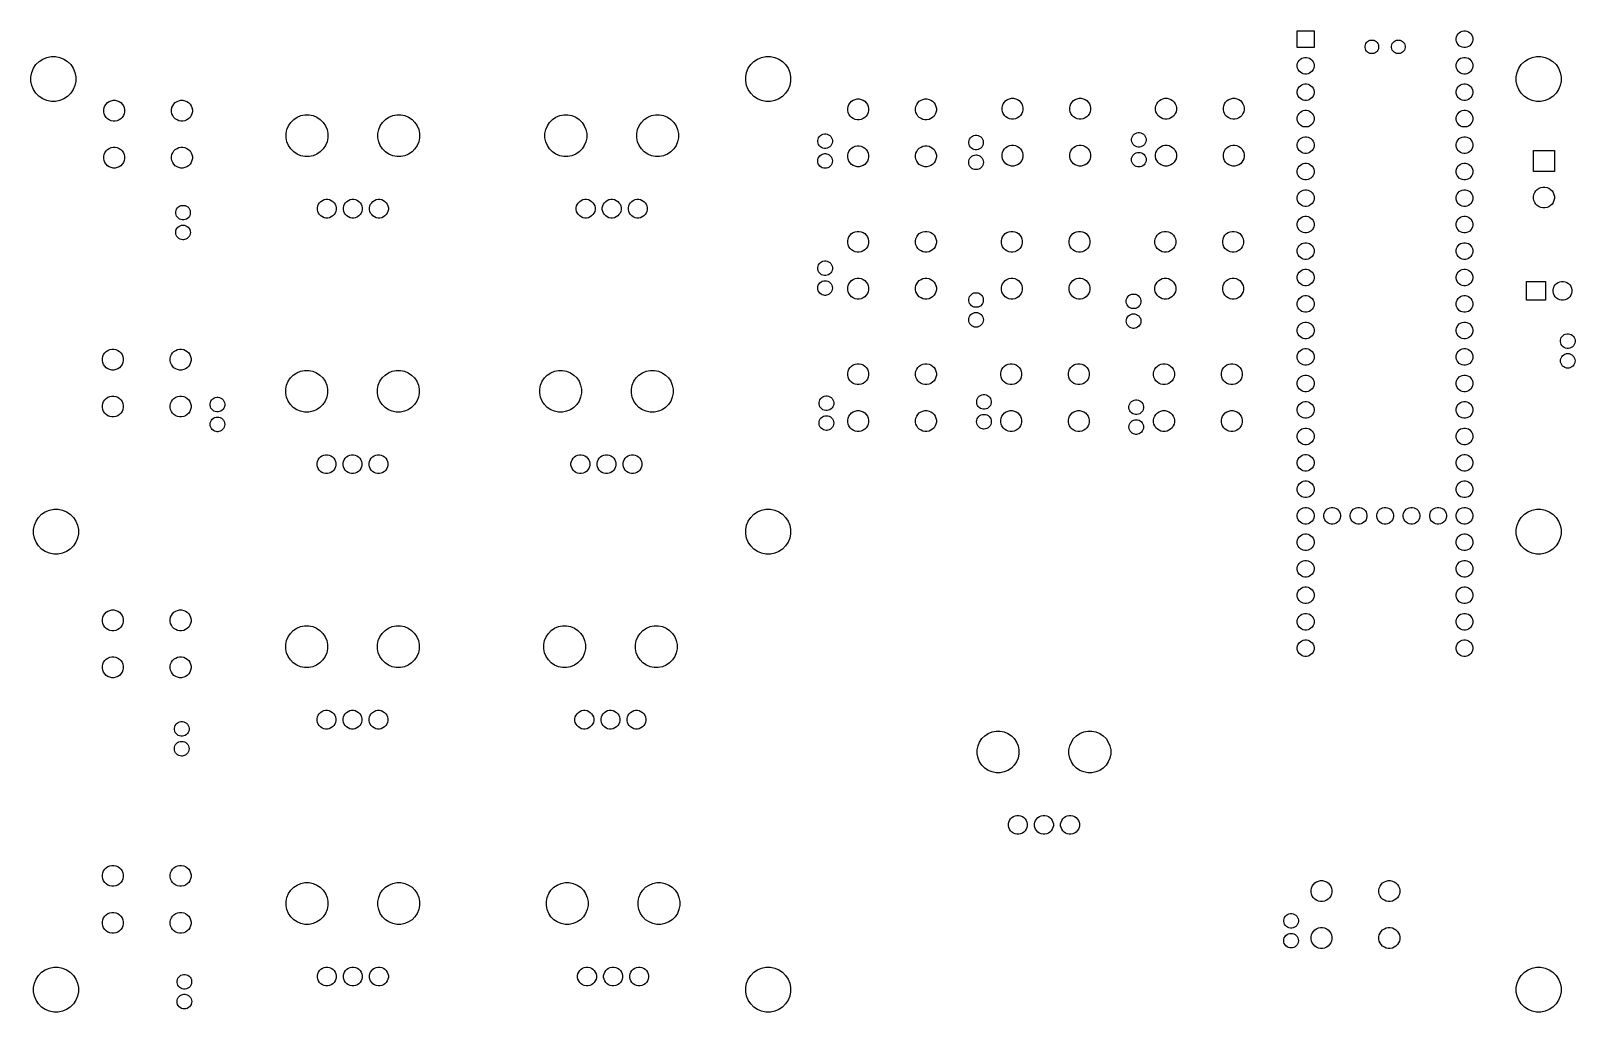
# Model space of a CAD drawing. Extents: x 80 to 228, y -157 to -63.
import ezdxf

# ---------------------------------------------------------------- set-up
doc = ezdxf.new("R2010")
doc.units = 0
doc.layers.add('BLACK', color=7, linetype='CONTINUOUS')

msp = doc.modelspace()

# ---------------------------------------------------------------- linework, layer by layer
at = {"layer": 'BLACK', "linetype": 'CONTINUOUS'}
for p, q in [((201.13, -64.554), (201.13, -62.954)), ((201.13, -62.954), (202.73, -62.954)), ((202.73, -62.954), (202.73, -64.554)), ((216.37, -63.6752), (216.401, -63.5206)), ((216.37, -63.8328), (216.37, -63.6752)), ((216.401, -63.5206), (216.461, -63.3751)), ((216.461, -63.3751), (216.549, -63.244)), ((216.549, -63.244), (216.66, -63.1326)), ((216.66, -63.1326), (216.791, -63.045)), ((216.791, -63.045), (216.937, -62.9847)), ((216.937, -62.9847), (217.091, -62.954)), ((217.091, -62.954), (217.249, -62.954)), ((217.249, -62.954), (217.403, -62.9847)), ((217.403, -62.9847), (217.549, -63.045)), ((217.549, -63.045), (217.68, -63.1326)), ((217.68, -63.1326), (217.791, -63.244)), ((217.791, -63.244), (217.879, -63.3751)), ((217.879, -63.3751), (217.939, -63.5206)), ((217.939, -63.5206), (217.97, -63.6752)), ((217.97, -63.6752), (217.97, -63.8328)), ((202.73, -64.554), (201.13, -64.554)), ((207.63, -64.42), (207.655, -64.2944)), ((207.63, -64.548), (207.63, -64.42)), ((207.655, -64.6736), (207.63, -64.548)), ((207.655, -64.2944), (207.704, -64.1761)), ((207.704, -64.7919), (207.655, -64.6736)), ((207.704, -64.1761), (207.775, -64.0696)), ((207.775, -64.8984), (207.704, -64.7919)), ((207.775, -64.0696), (207.866, -63.9791)), ((207.866, -64.9889), (207.775, -64.8984)), ((207.866, -63.9791), (207.972, -63.908)), ((207.972, -65.06), (207.866, -64.9889)), ((207.972, -63.908), (208.09, -63.859)), ((208.09, -65.109), (207.972, -65.06)), ((208.09, -63.859), (208.216, -63.834)), ((208.216, -65.134), (208.09, -65.109)), ((208.216, -63.834), (208.344, -63.834)), ((208.344, -65.134), (208.216, -65.134)), ((208.344, -63.834), (208.47, -63.859)), ((208.47, -65.109), (208.344, -65.134)), ((208.47, -63.859), (208.588, -63.908)), ((208.588, -65.06), (208.47, -65.109)), ((208.588, -63.908), (208.694, -63.9791)), ((208.694, -64.9889), (208.588, -65.06)), ((208.694, -63.9791), (208.785, -64.0696)), ((208.785, -64.8984), (208.694, -64.9889)), ((208.785, -64.0696), (208.856, -64.1761)), ((208.856, -64.7919), (208.785, -64.8984)), ((208.856, -64.1761), (208.905, -64.2944)), ((208.905, -64.6736), (208.856, -64.7919)), ((208.905, -64.2944), (208.93, -64.42)), ((208.93, -64.548), (208.905, -64.6736)), ((208.93, -64.42), (208.93, -64.548)), ((210.17, -64.42), (210.195, -64.2944)), ((210.17, -64.548), (210.17, -64.42)), ((210.195, -64.6736), (210.17, -64.548)), ((210.195, -64.2944), (210.244, -64.1761)), ((210.244, -64.7919), (210.195, -64.6736)), ((210.244, -64.1761), (210.315, -64.0696)), ((210.315, -64.8984), (210.244, -64.7919)), ((210.315, -64.0696), (210.406, -63.9791)), ((210.406, -64.9889), (210.315, -64.8984)), ((210.406, -63.9791), (210.512, -63.908)), ((210.512, -65.06), (210.406, -64.9889)), ((210.512, -63.908), (210.63, -63.859)), ((210.63, -65.109), (210.512, -65.06)), ((210.63, -63.859), (210.756, -63.834)), ((210.756, -65.134), (210.63, -65.109)), ((210.756, -63.834), (210.884, -63.834)), ((210.884, -65.134), (210.756, -65.134)), ((210.884, -63.834), (211.01, -63.859)), ((211.01, -65.109), (210.884, -65.134)), ((211.01, -63.859), (211.128, -63.908)), ((211.128, -65.06), (211.01, -65.109)), ((211.128, -63.908), (211.234, -63.9791)), ((211.234, -64.9889), (211.128, -65.06)), ((211.234, -63.9791), (211.325, -64.0696)), ((211.325, -64.8984), (211.234, -64.9889)), ((211.325, -64.0696), (211.396, -64.1761)), ((211.396, -64.7919), (211.325, -64.8984)), ((211.396, -64.1761), (211.445, -64.2944)), ((211.445, -64.6736), (211.396, -64.7919)), ((211.445, -64.2944), (211.47, -64.42)), ((211.47, -64.548), (211.445, -64.6736)), ((211.47, -64.42), (211.47, -64.548)), ((216.401, -63.9874), (216.37, -63.8328)), ((216.461, -64.1329), (216.401, -63.9874)), ((216.549, -64.264), (216.461, -64.1329)), ((216.66, -64.3754), (216.549, -64.264)), ((216.791, -64.463), (216.66, -64.3754)), ((216.937, -64.5233), (216.791, -64.463)), ((217.091, -64.554), (216.937, -64.5233)), ((217.249, -64.554), (217.091, -64.554)), ((217.403, -64.5233), (217.249, -64.554)), ((217.549, -64.463), (217.403, -64.5233)), ((217.68, -64.3754), (217.549, -64.463)), ((217.791, -64.264), (217.68, -64.3754)), ((217.879, -64.1329), (217.791, -64.264)), ((217.939, -63.9874), (217.879, -64.1329)), ((217.97, -63.8328), (217.939, -63.9874)), ((79.7206, -66.9369), (79.8827, -66.5456)), ((79.8827, -66.5456), (80.118, -66.1935)), ((80.118, -66.1935), (80.4175, -65.894)), ((80.4175, -65.894), (80.7696, -65.6587)), ((80.7696, -65.6587), (81.1609, -65.4966)), ((81.1609, -65.4966), (81.5762, -65.414)), ((81.5762, -65.414), (81.9998, -65.414)), ((81.9998, -65.414), (82.4151, -65.4966)), ((82.4151, -65.4966), (82.8064, -65.6587)), ((82.8064, -65.6587), (83.1585, -65.894)), ((83.1585, -65.894), (83.458, -66.1935)), ((83.458, -66.1935), (83.6933, -66.5456)), ((83.6933, -66.5456), (83.8554, -66.9369)), ((148.301, -66.9369), (148.463, -66.5456)), ((148.463, -66.5456), (148.698, -66.1935)), ((148.698, -66.1935), (148.997, -65.894)), ((148.997, -65.894), (149.35, -65.6587)), ((149.35, -65.6587), (149.741, -65.4966)), ((149.741, -65.4966), (150.156, -65.414)), ((150.156, -65.414), (150.58, -65.414)), ((150.58, -65.414), (150.995, -65.4966)), ((150.995, -65.4966), (151.386, -65.6587)), ((151.386, -65.6587), (151.739, -65.894)), ((151.739, -65.894), (152.038, -66.1935)), ((152.038, -66.1935), (152.273, -66.5456)), ((152.273, -66.5456), (152.435, -66.9369)), ((201.13, -66.2152), (201.161, -66.0606)), ((201.13, -66.3728), (201.13, -66.2152)), ((201.161, -66.5274), (201.13, -66.3728)), ((201.161, -66.0606), (201.221, -65.9151)), ((201.221, -66.6729), (201.161, -66.5274)), ((201.221, -65.9151), (201.309, -65.784)), ((201.309, -65.784), (201.42, -65.6726)), ((201.42, -65.6726), (201.551, -65.585)), ((201.551, -65.585), (201.697, -65.5247)), ((201.697, -65.5247), (201.851, -65.494)), ((201.851, -65.494), (202.009, -65.494)), ((202.009, -65.494), (202.163, -65.5247)), ((202.163, -65.5247), (202.309, -65.585)), ((202.309, -65.585), (202.44, -65.6726)), ((202.44, -65.6726), (202.551, -65.784)), ((202.551, -65.784), (202.639, -65.9151)), ((202.639, -65.9151), (202.699, -66.0606)), ((202.699, -66.5274), (202.639, -66.6729)), ((202.699, -66.0606), (202.73, -66.2152)), ((202.73, -66.3728), (202.699, -66.5274)), ((202.73, -66.2152), (202.73, -66.3728)), ((216.37, -66.2152), (216.401, -66.0606)), ((216.37, -66.3728), (216.37, -66.2152)), ((216.401, -66.5274), (216.37, -66.3728)), ((216.401, -66.0606), (216.461, -65.9151)), ((216.461, -66.6729), (216.401, -66.5274)), ((216.461, -65.9151), (216.549, -65.784)), ((216.549, -65.784), (216.66, -65.6726)), ((216.66, -65.6726), (216.791, -65.585)), ((216.791, -65.585), (216.937, -65.5247)), ((216.937, -65.5247), (217.091, -65.494)), ((217.091, -65.494), (217.249, -65.494)), ((217.249, -65.494), (217.403, -65.5247)), ((217.403, -65.5247), (217.549, -65.585)), ((217.549, -65.585), (217.68, -65.6726)), ((217.68, -65.6726), (217.791, -65.784)), ((217.791, -65.784), (217.879, -65.9151)), ((217.879, -65.9151), (217.939, -66.0606)), ((217.939, -66.5274), (217.879, -66.6729)), ((217.939, -66.0606), (217.97, -66.2152)), ((217.97, -66.3728), (217.939, -66.5274)), ((217.97, -66.2152), (217.97, -66.3728)), ((222.215, -66.9369), (222.377, -66.5456)), ((222.377, -66.5456), (222.612, -66.1935)), ((222.612, -66.1935), (222.911, -65.894)), ((222.911, -65.894), (223.264, -65.6587)), ((223.264, -65.6587), (223.655, -65.4966)), ((223.655, -65.4966), (224.07, -65.414)), ((224.07, -65.414), (224.494, -65.414)), ((224.494, -65.414), (224.909, -65.4966)), ((224.909, -65.4966), (225.3, -65.6587)), ((225.3, -65.6587), (225.653, -65.894)), ((225.653, -65.894), (225.952, -66.1935)), ((225.952, -66.1935), (226.187, -66.5456)), ((226.187, -66.5456), (226.349, -66.9369)), ((79.638, -67.3522), (79.7206, -66.9369)), ((79.638, -67.7758), (79.638, -67.3522)), ((79.7206, -68.1911), (79.638, -67.7758)), ((83.8554, -66.9369), (83.938, -67.3522)), ((83.938, -67.7758), (83.8554, -68.1911)), ((83.938, -67.3522), (83.938, -67.7758)), ((148.218, -67.3522), (148.301, -66.9369)), ((148.218, -67.7758), (148.218, -67.3522)), ((148.301, -68.1911), (148.218, -67.7758)), ((152.435, -66.9369), (152.518, -67.3522)), ((152.518, -67.7758), (152.435, -68.1911)), ((152.518, -67.3522), (152.518, -67.7758)), ((201.309, -66.804), (201.221, -66.6729)), ((201.42, -66.9154), (201.309, -66.804)), ((201.551, -67.003), (201.42, -66.9154)), ((201.42, -68.2126), (201.551, -68.125)), ((201.697, -67.0633), (201.551, -67.003)), ((201.551, -68.125), (201.697, -68.0647)), ((201.851, -67.094), (201.697, -67.0633)), ((201.697, -68.0647), (201.851, -68.034)), ((202.009, -67.094), (201.851, -67.094)), ((201.851, -68.034), (202.009, -68.034)), ((202.163, -67.0633), (202.009, -67.094)), ((202.009, -68.034), (202.163, -68.0647)), ((202.309, -67.003), (202.163, -67.0633)), ((202.163, -68.0647), (202.309, -68.125)), ((202.44, -66.9154), (202.309, -67.003)), ((202.309, -68.125), (202.44, -68.2126)), ((202.551, -66.804), (202.44, -66.9154)), ((202.639, -66.6729), (202.551, -66.804)), ((216.549, -66.804), (216.461, -66.6729)), ((216.66, -66.9154), (216.549, -66.804)), ((216.791, -67.003), (216.66, -66.9154)), ((216.66, -68.2126), (216.791, -68.125)), ((216.937, -67.0633), (216.791, -67.003)), ((216.791, -68.125), (216.937, -68.0647)), ((217.091, -67.094), (216.937, -67.0633)), ((216.937, -68.0647), (217.091, -68.034)), ((217.249, -67.094), (217.091, -67.094)), ((217.091, -68.034), (217.249, -68.034)), ((217.403, -67.0633), (217.249, -67.094)), ((217.249, -68.034), (217.403, -68.0647)), ((217.549, -67.003), (217.403, -67.0633)), ((217.403, -68.0647), (217.549, -68.125)), ((217.68, -66.9154), (217.549, -67.003)), ((217.549, -68.125), (217.68, -68.2126)), ((217.791, -66.804), (217.68, -66.9154)), ((217.879, -66.6729), (217.791, -66.804)), ((222.132, -67.3522), (222.215, -66.9369)), ((222.132, -67.7758), (222.132, -67.3522)), ((222.215, -68.1911), (222.132, -67.7758)), ((226.349, -66.9369), (226.432, -67.3522)), ((226.432, -67.7758), (226.349, -68.1911)), ((226.432, -67.3522), (226.432, -67.7758)), ((79.8827, -68.5824), (79.7206, -68.1911)), ((80.118, -68.9345), (79.8827, -68.5824)), ((80.4175, -69.234), (80.118, -68.9345)), ((80.7696, -69.4693), (80.4175, -69.234)), ((81.1609, -69.6314), (80.7696, -69.4693)), ((82.8064, -69.4693), (82.4151, -69.6314)), ((83.1585, -69.234), (82.8064, -69.4693)), ((83.458, -68.9345), (83.1585, -69.234)), ((83.6933, -68.5824), (83.458, -68.9345)), ((83.8554, -68.1911), (83.6933, -68.5824)), ((87.3383, -69.6504), (87.5315, -69.612)), ((87.5315, -69.612), (87.7285, -69.612)), ((87.7285, -69.612), (87.9217, -69.6504)), ((93.8383, -69.6504), (94.0315, -69.612)), ((94.0315, -69.612), (94.2285, -69.612)), ((94.2285, -69.612), (94.4217, -69.6504)), ((148.463, -68.5824), (148.301, -68.1911)), ((148.698, -68.9345), (148.463, -68.5824)), ((148.997, -69.234), (148.698, -68.9345)), ((149.35, -69.4693), (148.997, -69.234)), ((149.741, -69.6314), (149.35, -69.4693)), ((151.386, -69.4693), (150.995, -69.6314)), ((151.739, -69.234), (151.386, -69.4693)), ((152.038, -68.9345), (151.739, -69.234)), ((152.273, -68.5824), (152.038, -68.9345)), ((152.435, -68.1911), (152.273, -68.5824)), ((158.367, -69.7082), (158.53, -69.5988)), ((158.53, -69.5988), (158.712, -69.5234)), ((158.712, -69.5234), (158.906, -69.485)), ((158.906, -69.485), (159.102, -69.485)), ((159.102, -69.485), (159.296, -69.5234)), ((159.296, -69.5234), (159.478, -69.5988)), ((159.478, -69.5988), (159.641, -69.7082)), ((164.867, -69.7082), (165.03, -69.5988)), ((165.03, -69.5988), (165.212, -69.5234)), ((165.212, -69.5234), (165.406, -69.485)), ((165.406, -69.485), (165.602, -69.485)), ((165.602, -69.485), (165.796, -69.5234)), ((165.796, -69.5234), (165.978, -69.5988)), ((165.978, -69.5988), (166.141, -69.7082)), ((173.163, -69.6447), (173.326, -69.5353)), ((173.326, -69.5353), (173.508, -69.4599)), ((173.508, -69.4599), (173.702, -69.4215)), ((173.702, -69.4215), (173.898, -69.4215)), ((173.898, -69.4215), (174.092, -69.4599)), ((174.092, -69.4599), (174.274, -69.5353)), ((174.274, -69.5353), (174.437, -69.6447)), ((179.663, -69.6447), (179.826, -69.5353)), ((179.826, -69.5353), (180.008, -69.4599)), ((180.008, -69.4599), (180.202, -69.4215)), ((180.202, -69.4215), (180.398, -69.4215)), ((180.398, -69.4215), (180.592, -69.4599)), ((180.592, -69.4599), (180.774, -69.5353)), ((180.774, -69.5353), (180.937, -69.6447)), ((187.895, -69.6447), (188.058, -69.5353)), ((188.058, -69.5353), (188.24, -69.4599)), ((188.24, -69.4599), (188.434, -69.4215)), ((188.434, -69.4215), (188.63, -69.4215)), ((188.63, -69.4215), (188.824, -69.4599)), ((188.824, -69.4599), (189.006, -69.5353)), ((189.006, -69.5353), (189.169, -69.6447)), ((194.395, -69.6447), (194.558, -69.5353)), ((194.558, -69.5353), (194.74, -69.4599)), ((194.74, -69.4599), (194.934, -69.4215)), ((194.934, -69.4215), (195.13, -69.4215)), ((195.13, -69.4215), (195.324, -69.4599)), ((195.324, -69.4599), (195.506, -69.5353)), ((195.506, -69.5353), (195.669, -69.6447)), ((201.13, -68.7552), (201.161, -68.6006)), ((201.13, -68.9128), (201.13, -68.7552)), ((201.161, -69.0674), (201.13, -68.9128)), ((201.161, -68.6006), (201.221, -68.4551)), ((201.221, -69.2129), (201.161, -69.0674)), ((201.221, -68.4551), (201.309, -68.324)), ((201.309, -69.344), (201.221, -69.2129)), ((201.309, -68.324), (201.42, -68.2126)), ((201.42, -69.4554), (201.309, -69.344)), ((201.551, -69.543), (201.42, -69.4554)), ((201.697, -69.6033), (201.551, -69.543)), ((201.851, -69.634), (201.697, -69.6033)), ((202.163, -69.6033), (202.009, -69.634)), ((202.309, -69.543), (202.163, -69.6033)), ((202.44, -69.4554), (202.309, -69.543)), ((202.44, -68.2126), (202.551, -68.324)), ((202.551, -69.344), (202.44, -69.4554)), ((202.551, -68.324), (202.639, -68.4551)), ((202.639, -69.2129), (202.551, -69.344)), ((202.639, -68.4551), (202.699, -68.6006)), ((202.699, -69.0674), (202.639, -69.2129)), ((202.699, -68.6006), (202.73, -68.7552)), ((202.73, -68.9128), (202.699, -69.0674)), ((202.73, -68.7552), (202.73, -68.9128)), ((216.37, -68.7552), (216.401, -68.6006)), ((216.37, -68.9128), (216.37, -68.7552)), ((216.401, -69.0674), (216.37, -68.9128)), ((216.401, -68.6006), (216.461, -68.4551)), ((216.461, -69.2129), (216.401, -69.0674)), ((216.461, -68.4551), (216.549, -68.324)), ((216.549, -69.344), (216.461, -69.2129)), ((216.549, -68.324), (216.66, -68.2126)), ((216.66, -69.4554), (216.549, -69.344)), ((216.791, -69.543), (216.66, -69.4554)), ((216.937, -69.6033), (216.791, -69.543)), ((217.091, -69.634), (216.937, -69.6033)), ((217.403, -69.6033), (217.249, -69.634)), ((217.549, -69.543), (217.403, -69.6033)), ((217.68, -69.4554), (217.549, -69.543)), ((217.68, -68.2126), (217.791, -68.324)), ((217.791, -69.344), (217.68, -69.4554)), ((217.791, -68.324), (217.879, -68.4551)), ((217.879, -69.2129), (217.791, -69.344)), ((217.879, -68.4551), (217.939, -68.6006)), ((217.939, -69.0674), (217.879, -69.2129)), ((217.939, -68.6006), (217.97, -68.7552)), ((217.97, -68.9128), (217.939, -69.0674)), ((217.97, -68.7552), (217.97, -68.9128)), ((222.377, -68.5824), (222.215, -68.1911)), ((222.612, -68.9345), (222.377, -68.5824)), ((222.911, -69.234), (222.612, -68.9345)), ((223.264, -69.4693), (222.911, -69.234)), ((223.655, -69.6314), (223.264, -69.4693)), ((225.3, -69.4693), (224.909, -69.6314)), ((225.653, -69.234), (225.3, -69.4693)), ((225.952, -68.9345), (225.653, -69.234)), ((226.187, -68.5824), (225.952, -68.9345)), ((226.349, -68.1911), (226.187, -68.5824)), ((81.5762, -69.714), (81.1609, -69.6314)), ((81.9998, -69.714), (81.5762, -69.714)), ((82.4151, -69.6314), (81.9998, -69.714)), ((86.63, -70.5135), (86.6684, -70.3203)), ((86.63, -70.7105), (86.63, -70.5135)), ((86.6684, -70.9037), (86.63, -70.7105)), ((86.6684, -70.3203), (86.7438, -70.1383)), ((86.7438, -71.0857), (86.6684, -70.9037)), ((86.7438, -70.1383), (86.8532, -69.9745)), ((86.8532, -71.2495), (86.7438, -71.0857)), ((86.8532, -69.9745), (86.9925, -69.8352)), ((86.9925, -69.8352), (87.1563, -69.7258)), ((87.1563, -69.7258), (87.3383, -69.6504)), ((87.9217, -69.6504), (88.1037, -69.7258)), ((88.1037, -69.7258), (88.2675, -69.8352)), ((88.2675, -69.8352), (88.4068, -69.9745)), ((88.4068, -69.9745), (88.5162, -70.1383)), ((88.5162, -71.0857), (88.4068, -71.2495)), ((88.5162, -70.1383), (88.5916, -70.3203)), ((88.5916, -70.9037), (88.5162, -71.0857)), ((88.5916, -70.3203), (88.63, -70.5135)), ((88.63, -70.7105), (88.5916, -70.9037)), ((88.63, -70.5135), (88.63, -70.7105)), ((93.13, -70.5135), (93.1684, -70.3203)), ((93.13, -70.7105), (93.13, -70.5135)), ((93.1684, -70.9037), (93.13, -70.7105)), ((93.1684, -70.3203), (93.2438, -70.1383)), ((93.2438, -71.0857), (93.1684, -70.9037)), ((93.2438, -70.1383), (93.3532, -69.9745)), ((93.3532, -71.2495), (93.2438, -71.0857)), ((93.3532, -69.9745), (93.4925, -69.8352)), ((93.4925, -69.8352), (93.6563, -69.7258)), ((93.6563, -69.7258), (93.8383, -69.6504)), ((94.4217, -69.6504), (94.6037, -69.7258)), ((94.6037, -69.7258), (94.7675, -69.8352)), ((94.7675, -69.8352), (94.9068, -69.9745)), ((94.9068, -69.9745), (95.0162, -70.1383)), ((95.0162, -71.0857), (94.9068, -71.2495)), ((95.0162, -70.1383), (95.0916, -70.3203)), ((95.0916, -70.9037), (95.0162, -71.0857)), ((95.0916, -70.3203), (95.13, -70.5135)), ((95.13, -70.7105), (95.0916, -70.9037)), ((95.13, -70.5135), (95.13, -70.7105)), ((105.183, -71.2376), (105.547, -71.0869)), ((105.547, -71.0869), (105.933, -71.01)), ((105.933, -71.01), (106.327, -71.01)), ((106.327, -71.01), (106.713, -71.0869)), ((106.713, -71.0869), (107.077, -71.2376)), ((113.983, -71.2376), (114.347, -71.0869)), ((114.347, -71.0869), (114.733, -71.01)), ((114.733, -71.01), (115.127, -71.01)), ((115.127, -71.01), (115.513, -71.0869)), ((115.513, -71.0869), (115.877, -71.2376)), ((130.011, -71.2376), (130.375, -71.0869)), ((130.375, -71.0869), (130.761, -71.01)), ((130.761, -71.01), (131.155, -71.01)), ((131.155, -71.01), (131.541, -71.0869)), ((131.541, -71.0869), (131.905, -71.2376)), ((138.811, -71.2376), (139.175, -71.0869)), ((139.175, -71.0869), (139.561, -71.01)), ((139.561, -71.01), (139.955, -71.01)), ((139.955, -71.01), (140.341, -71.0869)), ((140.341, -71.0869), (140.705, -71.2376)), ((150.156, -69.714), (149.741, -69.6314)), ((150.58, -69.714), (150.156, -69.714)), ((150.995, -69.6314), (150.58, -69.714)), ((158.004, -70.3865), (158.042, -70.1933)), ((158.004, -70.5835), (158.004, -70.3865)), ((158.042, -70.7767), (158.004, -70.5835)), ((158.042, -70.1933), (158.118, -70.0113)), ((158.118, -70.9587), (158.042, -70.7767)), ((158.118, -70.0113), (158.227, -69.8475)), ((158.227, -71.1225), (158.118, -70.9587)), ((158.227, -69.8475), (158.367, -69.7082)), ((159.641, -69.7082), (159.781, -69.8475)), ((159.781, -69.8475), (159.89, -70.0113)), ((159.89, -70.9587), (159.781, -71.1225)), ((159.89, -70.0113), (159.966, -70.1933)), ((159.966, -70.7767), (159.89, -70.9587)), ((159.966, -70.1933), (160.004, -70.3865)), ((160.004, -70.5835), (159.966, -70.7767)), ((160.004, -70.3865), (160.004, -70.5835)), ((164.504, -70.3865), (164.542, -70.1933)), ((164.504, -70.5835), (164.504, -70.3865)), ((164.542, -70.7767), (164.504, -70.5835)), ((164.542, -70.1933), (164.618, -70.0113)), ((164.618, -70.9587), (164.542, -70.7767)), ((164.618, -70.0113), (164.727, -69.8475)), ((164.727, -71.1225), (164.618, -70.9587)), ((164.727, -69.8475), (164.867, -69.7082)), ((166.141, -69.7082), (166.281, -69.8475)), ((166.281, -69.8475), (166.39, -70.0113)), ((166.39, -70.9587), (166.281, -71.1225)), ((166.39, -70.0113), (166.466, -70.1933)), ((166.466, -70.7767), (166.39, -70.9587)), ((166.466, -70.1933), (166.504, -70.3865)), ((166.504, -70.5835), (166.466, -70.7767)), ((166.504, -70.3865), (166.504, -70.5835)), ((172.8, -70.323), (172.838, -70.1298)), ((172.8, -70.52), (172.8, -70.323)), ((172.838, -70.7132), (172.8, -70.52)), ((172.838, -70.1298), (172.914, -69.9478)), ((172.914, -70.8952), (172.838, -70.7132)), ((172.914, -69.9478), (173.023, -69.784)), ((173.023, -71.059), (172.914, -70.8952)), ((173.023, -69.784), (173.163, -69.6447)), ((173.163, -71.1983), (173.023, -71.059)), ((174.437, -69.6447), (174.577, -69.784)), ((174.577, -71.059), (174.437, -71.1983)), ((174.577, -69.784), (174.686, -69.9478)), ((174.686, -70.8952), (174.577, -71.059)), ((174.686, -69.9478), (174.762, -70.1298)), ((174.762, -70.7132), (174.686, -70.8952)), ((174.762, -70.1298), (174.8, -70.323)), ((174.8, -70.52), (174.762, -70.7132)), ((174.8, -70.323), (174.8, -70.52)), ((179.3, -70.323), (179.338, -70.1298)), ((179.3, -70.52), (179.3, -70.323)), ((179.338, -70.7132), (179.3, -70.52)), ((179.338, -70.1298), (179.414, -69.9478)), ((179.414, -70.8952), (179.338, -70.7132)), ((179.414, -69.9478), (179.523, -69.784)), ((179.523, -71.059), (179.414, -70.8952)), ((179.523, -69.784), (179.663, -69.6447)), ((179.663, -71.1983), (179.523, -71.059)), ((180.937, -69.6447), (181.077, -69.784)), ((181.077, -71.059), (180.937, -71.1983)), ((181.077, -69.784), (181.186, -69.9478)), ((181.186, -70.8952), (181.077, -71.059)), ((181.186, -69.9478), (181.262, -70.1298)), ((181.262, -70.7132), (181.186, -70.8952)), ((181.262, -70.1298), (181.3, -70.323)), ((181.3, -70.52), (181.262, -70.7132)), ((181.3, -70.323), (181.3, -70.52)), ((187.532, -70.323), (187.57, -70.1298)), ((187.532, -70.52), (187.532, -70.323)), ((187.57, -70.7132), (187.532, -70.52)), ((187.57, -70.1298), (187.646, -69.9478)), ((187.646, -70.8952), (187.57, -70.7132)), ((187.646, -69.9478), (187.755, -69.784)), ((187.755, -71.059), (187.646, -70.8952)), ((187.755, -69.784), (187.895, -69.6447)), ((187.895, -71.1983), (187.755, -71.059)), ((189.169, -69.6447), (189.309, -69.784)), ((189.309, -71.059), (189.169, -71.1983)), ((189.309, -69.784), (189.418, -69.9478)), ((189.418, -70.8952), (189.309, -71.059)), ((189.418, -69.9478), (189.494, -70.1298)), ((189.494, -70.7132), (189.418, -70.8952)), ((189.494, -70.1298), (189.532, -70.323)), ((189.532, -70.52), (189.494, -70.7132)), ((189.532, -70.323), (189.532, -70.52)), ((194.032, -70.323), (194.07, -70.1298)), ((194.032, -70.52), (194.032, -70.323)), ((194.07, -70.7132), (194.032, -70.52)), ((194.07, -70.1298), (194.146, -69.9478)), ((194.146, -70.8952), (194.07, -70.7132)), ((194.146, -69.9478), (194.255, -69.784)), ((194.255, -71.059), (194.146, -70.8952)), ((194.255, -69.784), (194.395, -69.6447)), ((194.395, -71.1983), (194.255, -71.059)), ((195.669, -69.6447), (195.809, -69.784)), ((195.809, -71.059), (195.669, -71.1983)), ((195.809, -69.784), (195.918, -69.9478)), ((195.918, -70.8952), (195.809, -71.059)), ((195.918, -69.9478), (195.994, -70.1298)), ((195.994, -70.7132), (195.918, -70.8952)), ((195.994, -70.1298), (196.032, -70.323)), ((196.032, -70.52), (195.994, -70.7132)), ((196.032, -70.323), (196.032, -70.52)), ((201.161, -71.1406), (201.221, -70.9951)), ((201.221, -70.9951), (201.309, -70.864)), ((201.309, -70.864), (201.42, -70.7526)), ((201.42, -70.7526), (201.551, -70.665)), ((201.551, -70.665), (201.697, -70.6047)), ((201.697, -70.6047), (201.851, -70.574)), ((202.009, -69.634), (201.851, -69.634)), ((201.851, -70.574), (202.009, -70.574)), ((202.009, -70.574), (202.163, -70.6047)), ((202.163, -70.6047), (202.309, -70.665)), ((202.309, -70.665), (202.44, -70.7526)), ((202.44, -70.7526), (202.551, -70.864)), ((202.551, -70.864), (202.639, -70.9951)), ((202.639, -70.9951), (202.699, -71.1406)), ((216.401, -71.1406), (216.461, -70.9951)), ((216.461, -70.9951), (216.549, -70.864)), ((216.549, -70.864), (216.66, -70.7526)), ((216.66, -70.7526), (216.791, -70.665)), ((216.791, -70.665), (216.937, -70.6047)), ((216.937, -70.6047), (217.091, -70.574)), ((217.249, -69.634), (217.091, -69.634)), ((217.091, -70.574), (217.249, -70.574)), ((217.249, -70.574), (217.403, -70.6047)), ((217.403, -70.6047), (217.549, -70.665)), ((217.549, -70.665), (217.68, -70.7526)), ((217.68, -70.7526), (217.791, -70.864)), ((217.791, -70.864), (217.879, -70.9951)), ((217.879, -70.9951), (217.939, -71.1406)), ((224.07, -69.714), (223.655, -69.6314)), ((224.494, -69.714), (224.07, -69.714)), ((224.909, -69.6314), (224.494, -69.714)), ((86.9925, -71.3888), (86.8532, -71.2495)), ((87.1563, -71.4982), (86.9925, -71.3888)), ((87.3383, -71.5736), (87.1563, -71.4982)), ((87.5315, -71.612), (87.3383, -71.5736)), ((87.7285, -71.612), (87.5315, -71.612)), ((87.9217, -71.5736), (87.7285, -71.612)), ((88.1037, -71.4982), (87.9217, -71.5736)), ((88.2675, -71.3888), (88.1037, -71.4982)), ((88.4068, -71.2495), (88.2675, -71.3888)), ((93.4925, -71.3888), (93.3532, -71.2495)), ((93.6563, -71.4982), (93.4925, -71.3888)), ((93.8383, -71.5736), (93.6563, -71.4982)), ((94.0315, -71.612), (93.8383, -71.5736)), ((94.2285, -71.612), (94.0315, -71.612)), ((94.4217, -71.5736), (94.2285, -71.612)), ((94.6037, -71.4982), (94.4217, -71.5736)), ((94.7675, -71.3888), (94.6037, -71.4982)), ((94.9068, -71.2495), (94.7675, -71.3888)), ((104.13, -72.813), (104.207, -72.4266)), ((104.207, -72.4266), (104.358, -72.0626)), ((104.358, -72.0626), (104.576, -71.7351)), ((104.576, -71.7351), (104.855, -71.4565)), ((104.855, -71.4565), (105.183, -71.2376)), ((107.077, -71.2376), (107.405, -71.4565)), ((107.405, -71.4565), (107.684, -71.7351)), ((107.684, -71.7351), (107.902, -72.0626)), ((107.902, -72.0626), (108.053, -72.4266)), ((108.053, -72.4266), (108.13, -72.813)), ((112.93, -72.813), (113.007, -72.4266)), ((113.007, -72.4266), (113.158, -72.0626)), ((113.158, -72.0626), (113.376, -71.7351)), ((113.376, -71.7351), (113.655, -71.4565)), ((113.655, -71.4565), (113.983, -71.2376)), ((115.877, -71.2376), (116.205, -71.4565)), ((116.205, -71.4565), (116.484, -71.7351)), ((116.484, -71.7351), (116.702, -72.0626)), ((116.702, -72.0626), (116.853, -72.4266)), ((116.853, -72.4266), (116.93, -72.813)), ((128.958, -72.813), (129.035, -72.4266)), ((129.035, -72.4266), (129.186, -72.0626)), ((129.186, -72.0626), (129.404, -71.7351)), ((129.404, -71.7351), (129.683, -71.4565)), ((129.683, -71.4565), (130.011, -71.2376)), ((131.905, -71.2376), (132.233, -71.4565)), ((132.233, -71.4565), (132.512, -71.7351)), ((132.512, -71.7351), (132.73, -72.0626)), ((132.73, -72.0626), (132.881, -72.4266)), ((132.881, -72.4266), (132.958, -72.813)), ((137.758, -72.813), (137.835, -72.4266)), ((137.835, -72.4266), (137.986, -72.0626)), ((137.986, -72.0626), (138.204, -71.7351)), ((138.204, -71.7351), (138.483, -71.4565)), ((138.483, -71.4565), (138.811, -71.2376)), ((140.705, -71.2376), (141.033, -71.4565)), ((141.033, -71.4565), (141.312, -71.7351)), ((141.312, -71.7351), (141.53, -72.0626)), ((141.53, -72.0626), (141.681, -72.4266)), ((141.681, -72.4266), (141.758, -72.813)), ((158.367, -71.2618), (158.227, -71.1225)), ((158.53, -71.3712), (158.367, -71.2618)), ((158.712, -71.4466), (158.53, -71.3712)), ((158.906, -71.485), (158.712, -71.4466)), ((159.102, -71.485), (158.906, -71.485)), ((159.296, -71.4466), (159.102, -71.485)), ((159.478, -71.3712), (159.296, -71.4466)), ((159.641, -71.2618), (159.478, -71.3712)), ((159.781, -71.1225), (159.641, -71.2618)), ((164.867, -71.2618), (164.727, -71.1225)), ((165.03, -71.3712), (164.867, -71.2618)), ((165.212, -71.4466), (165.03, -71.3712)), ((165.406, -71.485), (165.212, -71.4466)), ((165.602, -71.485), (165.406, -71.485)), ((165.796, -71.4466), (165.602, -71.485)), ((165.978, -71.3712), (165.796, -71.4466)), ((166.141, -71.2618), (165.978, -71.3712)), ((166.281, -71.1225), (166.141, -71.2618)), ((173.326, -71.3077), (173.163, -71.1983)), ((173.508, -71.3831), (173.326, -71.3077)), ((173.702, -71.4215), (173.508, -71.3831)), ((173.898, -71.4215), (173.702, -71.4215)), ((174.092, -71.3831), (173.898, -71.4215)), ((174.274, -71.3077), (174.092, -71.3831)), ((174.437, -71.1983), (174.274, -71.3077)), ((179.826, -71.3077), (179.663, -71.1983)), ((180.008, -71.3831), (179.826, -71.3077)), ((180.202, -71.4215), (180.008, -71.3831)), ((180.398, -71.4215), (180.202, -71.4215)), ((180.592, -71.3831), (180.398, -71.4215)), ((180.774, -71.3077), (180.592, -71.3831)), ((180.937, -71.1983), (180.774, -71.3077)), ((188.058, -71.3077), (187.895, -71.1983)), ((188.24, -71.3831), (188.058, -71.3077)), ((188.434, -71.4215), (188.24, -71.3831)), ((188.63, -71.4215), (188.434, -71.4215)), ((188.824, -71.3831), (188.63, -71.4215)), ((189.006, -71.3077), (188.824, -71.3831)), ((189.169, -71.1983), (189.006, -71.3077)), ((194.558, -71.3077), (194.395, -71.1983)), ((194.74, -71.3831), (194.558, -71.3077)), ((194.934, -71.4215), (194.74, -71.3831)), ((195.13, -71.4215), (194.934, -71.4215)), ((195.324, -71.3831), (195.13, -71.4215)), ((195.506, -71.3077), (195.324, -71.3831)), ((195.669, -71.1983), (195.506, -71.3077)), ((201.13, -71.2952), (201.161, -71.1406)), ((201.13, -71.4528), (201.13, -71.2952)), ((201.161, -71.6074), (201.13, -71.4528)), ((201.221, -71.7529), (201.161, -71.6074)), ((201.309, -71.884), (201.221, -71.7529)), ((201.42, -71.9954), (201.309, -71.884)), ((201.551, -72.083), (201.42, -71.9954)), ((201.697, -72.1433), (201.551, -72.083)), ((201.851, -72.174), (201.697, -72.1433)), ((202.009, -72.174), (201.851, -72.174)), ((202.163, -72.1433), (202.009, -72.174)), ((202.309, -72.083), (202.163, -72.1433)), ((202.44, -71.9954), (202.309, -72.083)), ((202.551, -71.884), (202.44, -71.9954)), ((202.639, -71.7529), (202.551, -71.884)), ((202.699, -71.6074), (202.639, -71.7529)), ((202.699, -71.1406), (202.73, -71.2952)), ((202.73, -71.4528), (202.699, -71.6074)), ((202.73, -71.2952), (202.73, -71.4528)), ((216.37, -71.2952), (216.401, -71.1406)), ((216.37, -71.4528), (216.37, -71.2952)), ((216.401, -71.6074), (216.37, -71.4528)), ((216.461, -71.7529), (216.401, -71.6074)), ((216.549, -71.884), (216.461, -71.7529)), ((216.66, -71.9954), (216.549, -71.884)), ((216.791, -72.083), (216.66, -71.9954)), ((216.937, -72.1433), (216.791, -72.083)), ((217.091, -72.174), (216.937, -72.1433)), ((217.249, -72.174), (217.091, -72.174)), ((217.403, -72.1433), (217.249, -72.174)), ((217.549, -72.083), (217.403, -72.1433)), ((217.68, -71.9954), (217.549, -72.083)), ((217.791, -71.884), (217.68, -71.9954)), ((217.879, -71.7529), (217.791, -71.884)), ((217.939, -71.6074), (217.879, -71.7529)), ((217.939, -71.1406), (217.97, -71.2952)), ((217.97, -71.4528), (217.939, -71.6074)), ((217.97, -71.2952), (217.97, -71.4528)), ((104.13, -73.207), (104.13, -72.813)), ((104.207, -73.5934), (104.13, -73.207)), ((104.358, -73.9574), (104.207, -73.5934)), ((104.576, -74.2849), (104.358, -73.9574)), ((107.902, -73.9574), (107.684, -74.2849)), ((108.053, -73.5934), (107.902, -73.9574)), ((108.13, -73.207), (108.053, -73.5934)), ((108.13, -72.813), (108.13, -73.207)), ((112.93, -73.207), (112.93, -72.813)), ((113.007, -73.5934), (112.93, -73.207)), ((113.158, -73.9574), (113.007, -73.5934)), ((113.376, -74.2849), (113.158, -73.9574)), ((116.702, -73.9574), (116.484, -74.2849)), ((116.853, -73.5934), (116.702, -73.9574)), ((116.93, -73.207), (116.853, -73.5934)), ((116.93, -72.813), (116.93, -73.207)), ((128.958, -73.207), (128.958, -72.813)), ((129.035, -73.5934), (128.958, -73.207)), ((129.186, -73.9574), (129.035, -73.5934)), ((129.404, -74.2849), (129.186, -73.9574)), ((132.73, -73.9574), (132.512, -74.2849)), ((132.881, -73.5934), (132.73, -73.9574)), ((132.958, -73.207), (132.881, -73.5934)), ((132.958, -72.813), (132.958, -73.207)), ((137.758, -73.207), (137.758, -72.813)), ((137.835, -73.5934), (137.758, -73.207)), ((137.986, -73.9574), (137.835, -73.5934)), ((138.204, -74.2849), (137.986, -73.9574)), ((141.53, -73.9574), (141.312, -74.2849)), ((141.681, -73.5934), (141.53, -73.9574)), ((141.758, -73.207), (141.681, -73.5934)), ((141.758, -72.813), (141.758, -73.207)), ((155.129, -73.4641), (155.156, -73.3288)), ((155.129, -73.6019), (155.129, -73.4641)), ((155.156, -73.7372), (155.129, -73.6019)), ((155.156, -73.3288), (155.209, -73.2014)), ((155.209, -73.8646), (155.156, -73.7372)), ((155.209, -73.2014), (155.285, -73.0868)), ((155.285, -73.9792), (155.209, -73.8646)), ((155.285, -73.0868), (155.383, -72.9893)), ((155.383, -74.0767), (155.285, -73.9792)), ((155.383, -72.9893), (155.497, -72.9127)), ((155.497, -72.9127), (155.625, -72.8599)), ((155.625, -72.8599), (155.76, -72.833)), ((155.76, -72.833), (155.898, -72.833)), ((155.898, -72.833), (156.033, -72.8599)), ((156.033, -72.8599), (156.161, -72.9127)), ((156.161, -72.9127), (156.275, -72.9893)), ((156.275, -72.9893), (156.373, -73.0868)), ((156.373, -73.9792), (156.275, -74.0767)), ((156.373, -73.0868), (156.449, -73.2014)), ((156.449, -73.8646), (156.373, -73.9792)), ((156.449, -73.2014), (156.502, -73.3288)), ((156.502, -73.7372), (156.449, -73.8646)), ((156.502, -73.3288), (156.529, -73.4641)), ((156.529, -73.6019), (156.502, -73.7372)), ((156.529, -73.4641), (156.529, -73.6019)), ((158.53, -74.0988), (158.712, -74.0234)), ((158.712, -74.0234), (158.906, -73.985)), ((158.906, -73.985), (159.102, -73.985)), ((159.102, -73.985), (159.296, -74.0234)), ((159.296, -74.0234), (159.478, -74.0988)), ((165.03, -74.0988), (165.212, -74.0234)), ((165.212, -74.0234), (165.406, -73.985)), ((165.406, -73.985), (165.602, -73.985)), ((165.602, -73.985), (165.796, -74.0234)), ((165.796, -74.0234), (165.978, -74.0988)), ((169.607, -73.5911), (169.634, -73.4558)), ((169.607, -73.7289), (169.607, -73.5911)), ((169.634, -73.8642), (169.607, -73.7289)), ((169.634, -73.4558), (169.687, -73.3284)), ((169.687, -73.9916), (169.634, -73.8642)), ((169.687, -73.3284), (169.763, -73.2138)), ((169.763, -74.1062), (169.687, -73.9916)), ((169.763, -73.2138), (169.861, -73.1163)), ((169.861, -73.1163), (169.975, -73.0397)), ((169.975, -73.0397), (170.103, -72.9869)), ((170.103, -72.9869), (170.238, -72.96)), ((170.238, -72.96), (170.376, -72.96)), ((170.376, -72.96), (170.511, -72.9869)), ((170.511, -72.9869), (170.639, -73.0397)), ((170.639, -73.0397), (170.753, -73.1163)), ((170.753, -73.1163), (170.851, -73.2138)), ((170.851, -73.2138), (170.927, -73.3284)), ((170.927, -73.9916), (170.851, -74.1062)), ((170.927, -73.3284), (170.98, -73.4558)), ((170.98, -73.8642), (170.927, -73.9916)), ((170.98, -73.4558), (171.007, -73.5911)), ((171.007, -73.7289), (170.98, -73.8642)), ((171.007, -73.5911), (171.007, -73.7289)), ((173.163, -74.1447), (173.326, -74.0353)), ((173.326, -74.0353), (173.508, -73.9599)), ((173.508, -73.9599), (173.702, -73.9215)), ((173.702, -73.9215), (173.898, -73.9215)), ((173.898, -73.9215), (174.092, -73.9599)), ((174.092, -73.9599), (174.274, -74.0353)), ((174.274, -74.0353), (174.437, -74.1447)), ((179.663, -74.1447), (179.826, -74.0353)), ((179.826, -74.0353), (180.008, -73.9599)), ((180.008, -73.9599), (180.202, -73.9215)), ((180.202, -73.9215), (180.398, -73.9215)), ((180.398, -73.9215), (180.592, -73.9599)), ((180.592, -73.9599), (180.774, -74.0353)), ((180.774, -74.0353), (180.937, -74.1447)), ((185.228, -73.3371), (185.255, -73.2018)), ((185.228, -73.4749), (185.228, -73.3371)), ((185.255, -73.6102), (185.228, -73.4749)), ((185.255, -73.2018), (185.308, -73.0744)), ((185.308, -73.7376), (185.255, -73.6102)), ((185.308, -73.0744), (185.384, -72.9598)), ((185.384, -73.8522), (185.308, -73.7376)), ((185.384, -72.9598), (185.482, -72.8623)), ((185.482, -73.9497), (185.384, -73.8522)), ((185.482, -72.8623), (185.596, -72.7857)), ((185.596, -74.0263), (185.482, -73.9497)), ((185.596, -72.7857), (185.724, -72.7329)), ((185.724, -74.0791), (185.596, -74.0263)), ((185.724, -72.7329), (185.859, -72.706)), ((185.859, -72.706), (185.997, -72.706)), ((185.997, -72.706), (186.132, -72.7329)), ((186.132, -72.7329), (186.26, -72.7857)), ((186.26, -74.0263), (186.132, -74.0791)), ((186.26, -72.7857), (186.374, -72.8623)), ((186.374, -73.9497), (186.26, -74.0263)), ((186.374, -72.8623), (186.472, -72.9598)), ((186.472, -73.8522), (186.374, -73.9497)), ((186.472, -72.9598), (186.548, -73.0744)), ((186.548, -73.7376), (186.472, -73.8522)), ((186.548, -73.0744), (186.601, -73.2018)), ((186.601, -73.6102), (186.548, -73.7376)), ((186.601, -73.2018), (186.628, -73.3371)), ((186.628, -73.4749), (186.601, -73.6102)), ((186.628, -73.3371), (186.628, -73.4749)), ((187.895, -74.1447), (188.058, -74.0353)), ((188.058, -74.0353), (188.24, -73.9599)), ((188.24, -73.9599), (188.434, -73.9215)), ((188.434, -73.9215), (188.63, -73.9215)), ((188.63, -73.9215), (188.824, -73.9599)), ((188.824, -73.9599), (189.006, -74.0353)), ((189.006, -74.0353), (189.169, -74.1447)), ((194.395, -74.1447), (194.558, -74.0353)), ((194.558, -74.0353), (194.74, -73.9599)), ((194.74, -73.9599), (194.934, -73.9215)), ((194.934, -73.9215), (195.13, -73.9215)), ((195.13, -73.9215), (195.324, -73.9599)), ((195.324, -73.9599), (195.506, -74.0353)), ((195.506, -74.0353), (195.669, -74.1447)), ((201.13, -73.8352), (201.161, -73.6806)), ((201.13, -73.9928), (201.13, -73.8352)), ((201.161, -74.1474), (201.13, -73.9928)), ((201.161, -73.6806), (201.221, -73.5351)), ((201.221, -73.5351), (201.309, -73.404)), ((201.309, -73.404), (201.42, -73.2926)), ((201.42, -73.2926), (201.551, -73.205)), ((201.551, -73.205), (201.697, -73.1447)), ((201.697, -73.1447), (201.851, -73.114)), ((201.851, -73.114), (202.009, -73.114)), ((202.009, -73.114), (202.163, -73.1447)), ((202.163, -73.1447), (202.309, -73.205)), ((202.309, -73.205), (202.44, -73.2926)), ((202.44, -73.2926), (202.551, -73.404)), ((202.551, -73.404), (202.639, -73.5351)), ((202.639, -73.5351), (202.699, -73.6806)), ((202.699, -73.6806), (202.73, -73.8352)), ((202.73, -73.9928), (202.699, -74.1474)), ((202.73, -73.8352), (202.73, -73.9928)), ((216.37, -73.8352), (216.401, -73.6806)), ((216.37, -73.9928), (216.37, -73.8352)), ((216.401, -74.1474), (216.37, -73.9928)), ((216.401, -73.6806), (216.461, -73.5351)), ((216.461, -73.5351), (216.549, -73.404)), ((216.549, -73.404), (216.66, -73.2926)), ((216.66, -73.2926), (216.791, -73.205)), ((216.791, -73.205), (216.937, -73.1447)), ((216.937, -73.1447), (217.091, -73.114)), ((217.091, -73.114), (217.249, -73.114)), ((217.249, -73.114), (217.403, -73.1447)), ((217.403, -73.1447), (217.549, -73.205)), ((217.549, -73.205), (217.68, -73.2926)), ((217.68, -73.2926), (217.791, -73.404)), ((217.791, -73.404), (217.879, -73.5351)), ((217.879, -73.5351), (217.939, -73.6806)), ((217.939, -73.6806), (217.97, -73.8352)), ((217.97, -73.9928), (217.939, -74.1474)), ((217.97, -73.8352), (217.97, -73.9928)), ((86.63, -75.0135), (86.6684, -74.8203)), ((86.63, -75.2105), (86.63, -75.0135)), ((86.6684, -75.4037), (86.63, -75.2105)), ((86.6684, -74.8203), (86.7438, -74.6383)), ((86.7438, -75.5857), (86.6684, -75.4037)), ((86.7438, -74.6383), (86.8532, -74.4745)), ((86.8532, -74.4745), (86.9925, -74.3352)), ((86.9925, -74.3352), (87.1563, -74.2258)), ((87.1563, -74.2258), (87.3383, -74.1504)), ((87.3383, -74.1504), (87.5315, -74.112)), ((87.5315, -74.112), (87.7285, -74.112)), ((87.7285, -74.112), (87.9217, -74.1504)), ((87.9217, -74.1504), (88.1037, -74.2258)), ((88.1037, -74.2258), (88.2675, -74.3352)), ((88.2675, -74.3352), (88.4068, -74.4745)), ((88.4068, -74.4745), (88.5162, -74.6383)), ((88.5162, -74.6383), (88.5916, -74.8203)), ((88.5916, -75.4037), (88.5162, -75.5857)), ((88.5916, -74.8203), (88.63, -75.0135)), ((88.63, -75.2105), (88.5916, -75.4037)), ((88.63, -75.0135), (88.63, -75.2105)), ((93.13, -75.0135), (93.1684, -74.8203)), ((93.13, -75.2105), (93.13, -75.0135)), ((93.1684, -75.4037), (93.13, -75.2105)), ((93.1684, -74.8203), (93.2438, -74.6383)), ((93.2438, -75.5857), (93.1684, -75.4037)), ((93.2438, -74.6383), (93.3532, -74.4745)), ((93.3532, -74.4745), (93.4925, -74.3352)), ((93.4925, -74.3352), (93.6563, -74.2258)), ((93.6563, -74.2258), (93.8383, -74.1504)), ((93.8383, -74.1504), (94.0315, -74.112)), ((94.0315, -74.112), (94.2285, -74.112)), ((94.2285, -74.112), (94.4217, -74.1504)), ((94.4217, -74.1504), (94.6037, -74.2258)), ((94.6037, -74.2258), (94.7675, -74.3352)), ((94.7675, -74.3352), (94.9068, -74.4745)), ((94.9068, -74.4745), (95.0162, -74.6383)), ((95.0162, -74.6383), (95.0916, -74.8203)), ((95.0916, -75.4037), (95.0162, -75.5857)), ((95.0916, -74.8203), (95.13, -75.0135)), ((95.13, -75.2105), (95.0916, -75.4037)), ((95.13, -75.0135), (95.13, -75.2105)), ((104.855, -74.5635), (104.576, -74.2849)), ((105.183, -74.7824), (104.855, -74.5635)), ((105.547, -74.9331), (105.183, -74.7824)), ((105.933, -75.01), (105.547, -74.9331)), ((106.327, -75.01), (105.933, -75.01)), ((106.713, -74.9331), (106.327, -75.01)), ((107.077, -74.7824), (106.713, -74.9331)), ((107.405, -74.5635), (107.077, -74.7824)), ((107.684, -74.2849), (107.405, -74.5635)), ((113.655, -74.5635), (113.376, -74.2849)), ((113.983, -74.7824), (113.655, -74.5635)), ((114.347, -74.9331), (113.983, -74.7824)), ((114.733, -75.01), (114.347, -74.9331)), ((115.127, -75.01), (114.733, -75.01)), ((115.513, -74.9331), (115.127, -75.01)), ((115.877, -74.7824), (115.513, -74.9331)), ((116.205, -74.5635), (115.877, -74.7824)), ((116.484, -74.2849), (116.205, -74.5635)), ((129.683, -74.5635), (129.404, -74.2849)), ((130.011, -74.7824), (129.683, -74.5635)), ((130.375, -74.9331), (130.011, -74.7824)), ((130.761, -75.01), (130.375, -74.9331)), ((131.155, -75.01), (130.761, -75.01)), ((131.541, -74.9331), (131.155, -75.01)), ((131.905, -74.7824), (131.541, -74.9331)), ((132.233, -74.5635), (131.905, -74.7824)), ((132.512, -74.2849), (132.233, -74.5635)), ((138.483, -74.5635), (138.204, -74.2849)), ((138.811, -74.7824), (138.483, -74.5635)), ((139.175, -74.9331), (138.811, -74.7824)), ((139.561, -75.01), (139.175, -74.9331)), ((139.955, -75.01), (139.561, -75.01)), ((140.341, -74.9331), (139.955, -75.01)), ((140.705, -74.7824), (140.341, -74.9331)), ((141.033, -74.5635), (140.705, -74.7824)), ((141.312, -74.2849), (141.033, -74.5635)), ((155.126, -75.433), (155.139, -75.2958)), ((155.139, -75.5702), (155.126, -75.433)), ((155.139, -75.2958), (155.179, -75.1638)), ((155.179, -75.1638), (155.244, -75.0422)), ((155.244, -75.0422), (155.332, -74.9356)), ((155.332, -74.9356), (155.438, -74.8482)), ((155.497, -74.1533), (155.383, -74.0767)), ((155.438, -74.8482), (155.56, -74.7832)), ((155.625, -74.2061), (155.497, -74.1533)), ((155.56, -74.7832), (155.692, -74.7431)), ((155.76, -74.233), (155.625, -74.2061)), ((155.692, -74.7431), (155.795, -74.733)), ((155.898, -74.233), (155.76, -74.233)), ((155.795, -74.733), (155.863, -74.733)), ((155.863, -74.733), (155.966, -74.7431)), ((156.033, -74.2061), (155.898, -74.233)), ((155.966, -74.7431), (156.098, -74.7832)), ((156.161, -74.1533), (156.033, -74.2061)), ((156.098, -74.7832), (156.22, -74.8482)), ((156.275, -74.0767), (156.161, -74.1533)), ((156.22, -74.8482), (156.326, -74.9356)), ((156.326, -74.9356), (156.414, -75.0422)), ((156.414, -75.0422), (156.479, -75.1638)), ((156.479, -75.1638), (156.519, -75.2958)), ((156.519, -75.2958), (156.532, -75.433)), ((156.532, -75.433), (156.519, -75.5702)), ((158.004, -74.8865), (158.042, -74.6933)), ((158.004, -75.0835), (158.004, -74.8865)), ((158.042, -75.2767), (158.004, -75.0835)), ((158.042, -74.6933), (158.118, -74.5113)), ((158.118, -75.4587), (158.042, -75.2767)), ((158.118, -74.5113), (158.227, -74.3475)), ((158.227, -75.6225), (158.118, -75.4587)), ((158.227, -74.3475), (158.367, -74.2082)), ((158.367, -74.2082), (158.53, -74.0988)), ((159.478, -74.0988), (159.641, -74.2082)), ((159.641, -74.2082), (159.781, -74.3475)), ((159.781, -74.3475), (159.89, -74.5113)), ((159.89, -75.4587), (159.781, -75.6225)), ((159.89, -74.5113), (159.966, -74.6933)), ((159.966, -75.2767), (159.89, -75.4587)), ((159.966, -74.6933), (160.004, -74.8865)), ((160.004, -75.0835), (159.966, -75.2767)), ((160.004, -74.8865), (160.004, -75.0835)), ((164.504, -74.8865), (164.542, -74.6933)), ((164.504, -75.0835), (164.504, -74.8865)), ((164.542, -75.2767), (164.504, -75.0835)), ((164.542, -74.6933), (164.618, -74.5113)), ((164.618, -75.4587), (164.542, -75.2767)), ((164.618, -74.5113), (164.727, -74.3475)), ((164.727, -75.6225), (164.618, -75.4587)), ((164.727, -74.3475), (164.867, -74.2082)), ((164.867, -74.2082), (165.03, -74.0988)), ((165.978, -74.0988), (166.141, -74.2082)), ((166.141, -74.2082), (166.281, -74.3475)), ((166.281, -74.3475), (166.39, -74.5113)), ((166.39, -75.4587), (166.281, -75.6225)), ((166.39, -74.5113), (166.466, -74.6933)), ((166.466, -75.2767), (166.39, -75.4587)), ((166.466, -74.6933), (166.504, -74.8865)), ((166.504, -75.0835), (166.466, -75.2767)), ((166.504, -74.8865), (166.504, -75.0835)), ((169.604, -75.56), (169.617, -75.4228)), ((169.617, -75.4228), (169.657, -75.2908)), ((169.657, -75.2908), (169.722, -75.1692)), ((169.722, -75.1692), (169.81, -75.0626)), ((169.861, -74.2037), (169.763, -74.1062)), ((169.81, -75.0626), (169.916, -74.9752)), ((169.975, -74.2803), (169.861, -74.2037)), ((169.916, -74.9752), (170.038, -74.9102)), ((170.103, -74.3331), (169.975, -74.2803)), ((170.038, -74.9102), (170.17, -74.8701)), ((170.238, -74.36), (170.103, -74.3331)), ((170.17, -74.8701), (170.273, -74.86)), ((170.376, -74.36), (170.238, -74.36)), ((170.273, -74.86), (170.341, -74.86)), ((170.341, -74.86), (170.444, -74.8701)), ((170.511, -74.3331), (170.376, -74.36)), ((170.444, -74.8701), (170.576, -74.9102)), ((170.639, -74.2803), (170.511, -74.3331)), ((170.576, -74.9102), (170.698, -74.9752)), ((170.753, -74.2037), (170.639, -74.2803)), ((170.698, -74.9752), (170.804, -75.0626)), ((170.851, -74.1062), (170.753, -74.2037)), ((170.804, -75.0626), (170.892, -75.1692)), ((170.892, -75.1692), (170.957, -75.2908)), ((170.957, -75.2908), (170.997, -75.4228)), ((170.997, -75.4228), (171.01, -75.56)), ((172.8, -74.823), (172.838, -74.6298)), ((172.8, -75.02), (172.8, -74.823)), ((172.838, -75.2132), (172.8, -75.02)), ((172.838, -74.6298), (172.914, -74.4478)), ((172.914, -75.3952), (172.838, -75.2132)), ((172.914, -74.4478), (173.023, -74.284)), ((173.023, -75.559), (172.914, -75.3952)), ((173.023, -74.284), (173.163, -74.1447)), ((174.437, -74.1447), (174.577, -74.284)), ((174.577, -74.284), (174.686, -74.4478)), ((174.686, -75.3952), (174.577, -75.559)), ((174.686, -74.4478), (174.762, -74.6298)), ((174.762, -75.2132), (174.686, -75.3952)), ((174.762, -74.6298), (174.8, -74.823)), ((174.8, -75.02), (174.762, -75.2132)), ((174.8, -74.823), (174.8, -75.02)), ((179.3, -74.823), (179.338, -74.6298)), ((179.3, -75.02), (179.3, -74.823)), ((179.338, -75.2132), (179.3, -75.02)), ((179.338, -74.6298), (179.414, -74.4478)), ((179.414, -75.3952), (179.338, -75.2132)), ((179.414, -74.4478), (179.523, -74.284)), ((179.523, -75.559), (179.414, -75.3952)), ((179.523, -74.284), (179.663, -74.1447)), ((180.937, -74.1447), (181.077, -74.284)), ((181.077, -74.284), (181.186, -74.4478)), ((181.186, -75.3952), (181.077, -75.559)), ((181.186, -74.4478), (181.262, -74.6298)), ((181.262, -75.2132), (181.186, -75.3952)), ((181.262, -74.6298), (181.3, -74.823)), ((181.3, -75.02), (181.262, -75.2132)), ((181.3, -74.823), (181.3, -75.02)), ((185.225, -75.306), (185.238, -75.1688)), ((185.238, -75.4432), (185.225, -75.306)), ((185.238, -75.1688), (185.278, -75.0368)), ((185.278, -75.5752), (185.238, -75.4432)), ((185.278, -75.0368), (185.343, -74.9152)), ((185.343, -74.9152), (185.431, -74.8086)), ((185.431, -74.8086), (185.537, -74.7212)), ((185.537, -74.7212), (185.659, -74.6562)), ((185.659, -74.6562), (185.791, -74.6161)), ((185.859, -74.106), (185.724, -74.0791)), ((185.791, -74.6161), (185.894, -74.606)), ((185.997, -74.106), (185.859, -74.106)), ((185.894, -74.606), (185.962, -74.606)), ((185.962, -74.606), (186.065, -74.6161)), ((186.132, -74.0791), (185.997, -74.106)), ((186.065, -74.6161), (186.197, -74.6562)), ((186.197, -74.6562), (186.319, -74.7212)), ((186.319, -74.7212), (186.425, -74.8086)), ((186.425, -74.8086), (186.513, -74.9152)), ((186.513, -74.9152), (186.578, -75.0368)), ((186.578, -75.0368), (186.618, -75.1688)), ((186.618, -75.4432), (186.578, -75.5752)), ((186.618, -75.1688), (186.631, -75.306)), ((186.631, -75.306), (186.618, -75.4432)), ((187.532, -74.823), (187.57, -74.6298)), ((187.532, -75.02), (187.532, -74.823)), ((187.57, -75.2132), (187.532, -75.02)), ((187.57, -74.6298), (187.646, -74.4478)), ((187.646, -75.3952), (187.57, -75.2132)), ((187.646, -74.4478), (187.755, -74.284)), ((187.755, -75.559), (187.646, -75.3952)), ((187.755, -74.284), (187.895, -74.1447)), ((189.169, -74.1447), (189.309, -74.284)), ((189.309, -74.284), (189.418, -74.4478)), ((189.418, -75.3952), (189.309, -75.559)), ((189.418, -74.4478), (189.494, -74.6298)), ((189.494, -75.2132), (189.418, -75.3952)), ((189.494, -74.6298), (189.532, -74.823)), ((189.532, -75.02), (189.494, -75.2132)), ((189.532, -74.823), (189.532, -75.02)), ((194.032, -74.823), (194.07, -74.6298)), ((194.032, -75.02), (194.032, -74.823)), ((194.07, -75.2132), (194.032, -75.02)), ((194.07, -74.6298), (194.146, -74.4478)), ((194.146, -75.3952), (194.07, -75.2132)), ((194.146, -74.4478), (194.255, -74.284)), ((194.255, -75.559), (194.146, -75.3952)), ((194.255, -74.284), (194.395, -74.1447)), ((195.669, -74.1447), (195.809, -74.284)), ((195.809, -74.284), (195.918, -74.4478)), ((195.918, -75.3952), (195.809, -75.559)), ((195.918, -74.4478), (195.994, -74.6298)), ((195.994, -75.2132), (195.918, -75.3952)), ((195.994, -74.6298), (196.032, -74.823)), ((196.032, -75.02), (195.994, -75.2132)), ((196.032, -74.823), (196.032, -75.02)), ((201.221, -74.2929), (201.161, -74.1474)), ((201.309, -74.424), (201.221, -74.2929)), ((201.42, -74.5354), (201.309, -74.424)), ((201.551, -74.623), (201.42, -74.5354)), ((201.697, -74.6833), (201.551, -74.623)), ((201.851, -74.714), (201.697, -74.6833)), ((202.009, -74.714), (201.851, -74.714)), ((202.163, -74.6833), (202.009, -74.714)), ((202.309, -74.623), (202.163, -74.6833)), ((202.44, -74.5354), (202.309, -74.623)), ((202.551, -74.424), (202.44, -74.5354)), ((202.639, -74.2929), (202.551, -74.424)), ((202.699, -74.1474), (202.639, -74.2929)), ((216.461, -74.2929), (216.401, -74.1474)), ((216.549, -74.424), (216.461, -74.2929)), ((216.66, -74.5354), (216.549, -74.424)), ((216.791, -74.623), (216.66, -74.5354)), ((216.937, -74.6833), (216.791, -74.623)), ((217.091, -74.714), (216.937, -74.6833)), ((217.249, -74.714), (217.091, -74.714)), ((217.403, -74.6833), (217.249, -74.714)), ((217.549, -74.623), (217.403, -74.6833)), ((217.68, -74.5354), (217.549, -74.623)), ((217.791, -74.424), (217.68, -74.5354)), ((217.879, -74.2929), (217.791, -74.424)), ((217.939, -74.1474), (217.879, -74.2929)), ((223.79, -76.438), (223.79, -74.438)), ((223.79, -74.438), (225.79, -74.438)), ((225.79, -74.438), (225.79, -76.438)), ((86.8532, -75.7495), (86.7438, -75.5857)), ((86.9925, -75.8888), (86.8532, -75.7495)), ((87.1563, -75.9982), (86.9925, -75.8888)), ((87.3383, -76.0736), (87.1563, -75.9982)), ((87.5315, -76.112), (87.3383, -76.0736)), ((87.7285, -76.112), (87.5315, -76.112)), ((87.9217, -76.0736), (87.7285, -76.112)), ((88.1037, -75.9982), (87.9217, -76.0736)), ((88.2675, -75.8888), (88.1037, -75.9982)), ((88.4068, -75.7495), (88.2675, -75.8888)), ((88.5162, -75.5857), (88.4068, -75.7495)), ((93.3532, -75.7495), (93.2438, -75.5857)), ((93.4925, -75.8888), (93.3532, -75.7495)), ((93.6563, -75.9982), (93.4925, -75.8888)), ((93.8383, -76.0736), (93.6563, -75.9982)), ((94.0315, -76.112), (93.8383, -76.0736)), ((94.2285, -76.112), (94.0315, -76.112)), ((94.4217, -76.0736), (94.2285, -76.112)), ((94.6037, -75.9982), (94.4217, -76.0736)), ((94.7675, -75.8888), (94.6037, -75.9982)), ((94.9068, -75.7495), (94.7675, -75.8888)), ((95.0162, -75.5857), (94.9068, -75.7495)), ((155.179, -75.7022), (155.139, -75.5702)), ((155.244, -75.8238), (155.179, -75.7022)), ((155.332, -75.9304), (155.244, -75.8238)), ((155.438, -76.0178), (155.332, -75.9304)), ((155.56, -76.0828), (155.438, -76.0178)), ((155.692, -76.1229), (155.56, -76.0828)), ((155.795, -76.133), (155.692, -76.1229)), ((155.863, -76.133), (155.795, -76.133)), ((155.966, -76.1229), (155.863, -76.133)), ((156.098, -76.0828), (155.966, -76.1229)), ((156.22, -76.0178), (156.098, -76.0828)), ((156.326, -75.9304), (156.22, -76.0178)), ((156.414, -75.8238), (156.326, -75.9304)), ((156.479, -75.7022), (156.414, -75.8238)), ((156.519, -75.5702), (156.479, -75.7022)), ((158.367, -75.7618), (158.227, -75.6225)), ((158.53, -75.8712), (158.367, -75.7618)), ((158.712, -75.9466), (158.53, -75.8712)), ((158.906, -75.985), (158.712, -75.9466)), ((159.102, -75.985), (158.906, -75.985)), ((159.296, -75.9466), (159.102, -75.985)), ((159.478, -75.8712), (159.296, -75.9466)), ((159.641, -75.7618), (159.478, -75.8712)), ((159.781, -75.6225), (159.641, -75.7618)), ((164.867, -75.7618), (164.727, -75.6225)), ((165.03, -75.8712), (164.867, -75.7618)), ((165.212, -75.9466), (165.03, -75.8712)), ((165.406, -75.985), (165.212, -75.9466)), ((165.602, -75.985), (165.406, -75.985)), ((165.796, -75.9466), (165.602, -75.985)), ((165.978, -75.8712), (165.796, -75.9466)), ((166.141, -75.7618), (165.978, -75.8712)), ((166.281, -75.6225), (166.141, -75.7618)), ((169.617, -75.6972), (169.604, -75.56)), ((169.657, -75.8292), (169.617, -75.6972)), ((169.722, -75.9508), (169.657, -75.8292)), ((169.81, -76.0574), (169.722, -75.9508)), ((169.916, -76.1448), (169.81, -76.0574)), ((170.038, -76.2098), (169.916, -76.1448)), ((170.17, -76.2499), (170.038, -76.2098)), ((170.273, -76.26), (170.17, -76.2499)), ((170.341, -76.26), (170.273, -76.26)), ((170.444, -76.2499), (170.341, -76.26)), ((170.576, -76.2098), (170.444, -76.2499)), ((170.698, -76.1448), (170.576, -76.2098)), ((170.804, -76.0574), (170.698, -76.1448)), ((170.892, -75.9508), (170.804, -76.0574)), ((170.957, -75.8292), (170.892, -75.9508)), ((170.997, -75.6972), (170.957, -75.8292)), ((171.01, -75.56), (170.997, -75.6972)), ((173.163, -75.6983), (173.023, -75.559)), ((173.326, -75.8077), (173.163, -75.6983)), ((173.508, -75.8831), (173.326, -75.8077)), ((173.702, -75.9215), (173.508, -75.8831)), ((173.898, -75.9215), (173.702, -75.9215)), ((174.092, -75.8831), (173.898, -75.9215)), ((174.274, -75.8077), (174.092, -75.8831)), ((174.437, -75.6983), (174.274, -75.8077)), ((174.577, -75.559), (174.437, -75.6983)), ((179.663, -75.6983), (179.523, -75.559)), ((179.826, -75.8077), (179.663, -75.6983)), ((180.008, -75.8831), (179.826, -75.8077)), ((180.202, -75.9215), (180.008, -75.8831)), ((180.398, -75.9215), (180.202, -75.9215)), ((180.592, -75.8831), (180.398, -75.9215)), ((180.774, -75.8077), (180.592, -75.8831)), ((180.937, -75.6983), (180.774, -75.8077)), ((181.077, -75.559), (180.937, -75.6983)), ((185.343, -75.6968), (185.278, -75.5752)), ((185.431, -75.8034), (185.343, -75.6968)), ((185.537, -75.8908), (185.431, -75.8034)), ((185.659, -75.9558), (185.537, -75.8908)), ((185.791, -75.9959), (185.659, -75.9558)), ((185.894, -76.006), (185.791, -75.9959)), ((185.962, -76.006), (185.894, -76.006)), ((186.065, -75.9959), (185.962, -76.006)), ((186.197, -75.9558), (186.065, -75.9959)), ((186.319, -75.8908), (186.197, -75.9558)), ((186.425, -75.8034), (186.319, -75.8908)), ((186.513, -75.6968), (186.425, -75.8034)), ((186.578, -75.5752), (186.513, -75.6968)), ((187.895, -75.6983), (187.755, -75.559)), ((188.058, -75.8077), (187.895, -75.6983)), ((188.24, -75.8831), (188.058, -75.8077)), ((188.434, -75.9215), (188.24, -75.8831)), ((188.63, -75.9215), (188.434, -75.9215)), ((188.824, -75.8831), (188.63, -75.9215)), ((189.006, -75.8077), (188.824, -75.8831)), ((189.169, -75.6983), (189.006, -75.8077)), ((189.309, -75.559), (189.169, -75.6983)), ((194.395, -75.6983), (194.255, -75.559)), ((194.558, -75.8077), (194.395, -75.6983)), ((194.74, -75.8831), (194.558, -75.8077)), ((194.934, -75.9215), (194.74, -75.8831)), ((195.13, -75.9215), (194.934, -75.9215)), ((195.324, -75.8831), (195.13, -75.9215)), ((195.506, -75.8077), (195.324, -75.8831)), ((195.669, -75.6983), (195.506, -75.8077)), ((195.809, -75.559), (195.669, -75.6983)), ((201.13, -76.3752), (201.161, -76.2206)), ((201.13, -76.5328), (201.13, -76.3752)), ((201.161, -76.6874), (201.13, -76.5328)), ((201.161, -76.2206), (201.221, -76.0751)), ((201.221, -76.8329), (201.161, -76.6874)), ((201.221, -76.0751), (201.309, -75.944)), ((201.309, -76.964), (201.221, -76.8329)), ((201.309, -75.944), (201.42, -75.8326)), ((201.42, -77.0754), (201.309, -76.964)), ((201.42, -75.8326), (201.551, -75.745)), ((201.551, -75.745), (201.697, -75.6847)), ((201.697, -75.6847), (201.851, -75.654)), ((201.851, -75.654), (202.009, -75.654)), ((202.009, -75.654), (202.163, -75.6847)), ((202.163, -75.6847), (202.309, -75.745)), ((202.309, -75.745), (202.44, -75.8326)), ((202.44, -75.8326), (202.551, -75.944)), ((202.551, -76.964), (202.44, -77.0754)), ((202.551, -75.944), (202.639, -76.0751)), ((202.639, -76.8329), (202.551, -76.964)), ((202.639, -76.0751), (202.699, -76.2206)), ((202.699, -76.6874), (202.639, -76.8329)), ((202.699, -76.2206), (202.73, -76.3752)), ((202.73, -76.5328), (202.699, -76.6874)), ((202.73, -76.3752), (202.73, -76.5328)), ((216.37, -76.3752), (216.401, -76.2206)), ((216.37, -76.5328), (216.37, -76.3752)), ((216.401, -76.6874), (216.37, -76.5328)), ((216.401, -76.2206), (216.461, -76.0751)), ((216.461, -76.8329), (216.401, -76.6874)), ((216.461, -76.0751), (216.549, -75.944)), ((216.549, -76.964), (216.461, -76.8329)), ((216.549, -75.944), (216.66, -75.8326)), ((216.66, -77.0754), (216.549, -76.964)), ((216.66, -75.8326), (216.791, -75.745)), ((216.791, -75.745), (216.937, -75.6847)), ((216.937, -75.6847), (217.091, -75.654)), ((217.091, -75.654), (217.249, -75.654)), ((217.249, -75.654), (217.403, -75.6847)), ((217.403, -75.6847), (217.549, -75.745)), ((217.549, -75.745), (217.68, -75.8326)), ((217.68, -75.8326), (217.791, -75.944)), ((217.791, -76.964), (217.68, -77.0754)), ((217.791, -75.944), (217.879, -76.0751)), ((217.879, -76.8329), (217.791, -76.964)), ((217.879, -76.0751), (217.939, -76.2206)), ((217.939, -76.6874), (217.879, -76.8329)), ((217.939, -76.2206), (217.97, -76.3752)), ((217.97, -76.5328), (217.939, -76.6874)), ((217.97, -76.3752), (217.97, -76.5328)), ((225.79, -76.438), (223.79, -76.438)), ((201.221, -78.6151), (201.309, -78.484)), ((201.309, -78.484), (201.42, -78.3726)), ((201.551, -77.163), (201.42, -77.0754)), ((201.42, -78.3726), (201.551, -78.285)), ((201.697, -77.2233), (201.551, -77.163)), ((201.551, -78.285), (201.697, -78.2247)), ((201.851, -77.254), (201.697, -77.2233)), ((201.697, -78.2247), (201.851, -78.194)), ((202.009, -77.254), (201.851, -77.254)), ((201.851, -78.194), (202.009, -78.194)), ((202.163, -77.2233), (202.009, -77.254)), ((202.009, -78.194), (202.163, -78.2247)), ((202.309, -77.163), (202.163, -77.2233)), ((202.163, -78.2247), (202.309, -78.285)), ((202.44, -77.0754), (202.309, -77.163)), ((202.309, -78.285), (202.44, -78.3726)), ((202.44, -78.3726), (202.551, -78.484)), ((202.551, -78.484), (202.639, -78.6151)), ((216.461, -78.6151), (216.549, -78.484)), ((216.549, -78.484), (216.66, -78.3726)), ((216.791, -77.163), (216.66, -77.0754)), ((216.66, -78.3726), (216.791, -78.285)), ((216.937, -77.2233), (216.791, -77.163)), ((216.791, -78.285), (216.937, -78.2247)), ((217.091, -77.254), (216.937, -77.2233)), ((216.937, -78.2247), (217.091, -78.194)), ((217.249, -77.254), (217.091, -77.254)), ((217.091, -78.194), (217.249, -78.194)), ((217.403, -77.2233), (217.249, -77.254)), ((217.249, -78.194), (217.403, -78.2247)), ((217.549, -77.163), (217.403, -77.2233)), ((217.403, -78.2247), (217.549, -78.285)), ((217.68, -77.0754), (217.549, -77.163)), ((217.549, -78.285), (217.68, -78.3726)), ((217.68, -78.3726), (217.791, -78.484)), ((217.791, -78.484), (217.879, -78.6151)), ((223.828, -78.6463), (223.904, -78.4643)), ((223.904, -78.4643), (224.013, -78.3005)), ((224.013, -78.3005), (224.153, -78.1612)), ((224.153, -78.1612), (224.316, -78.0518)), ((224.316, -78.0518), (224.498, -77.9764)), ((224.498, -77.9764), (224.692, -77.938)), ((224.692, -77.938), (224.888, -77.938)), ((224.888, -77.938), (225.082, -77.9764)), ((225.082, -77.9764), (225.264, -78.0518)), ((225.264, -78.0518), (225.427, -78.1612)), ((225.427, -78.1612), (225.567, -78.3005)), ((225.567, -78.3005), (225.676, -78.4643)), ((225.676, -78.4643), (225.752, -78.6463)), ((93.6137, -80.0594), (93.6903, -79.9448)), ((93.6903, -79.9448), (93.7878, -79.8473)), ((93.7878, -79.8473), (93.9024, -79.7707)), ((93.9024, -79.7707), (94.0298, -79.7179)), ((94.0298, -79.7179), (94.1651, -79.691)), ((94.1651, -79.691), (94.3029, -79.691)), ((94.3029, -79.691), (94.4382, -79.7179)), ((94.4382, -79.7179), (94.5656, -79.7707)), ((94.5656, -79.7707), (94.6802, -79.8473)), ((94.6802, -79.8473), (94.7777, -79.9448)), ((94.7777, -79.9448), (94.8543, -80.0594)), ((107.13, -79.9214), (107.165, -79.7475)), ((107.13, -80.0986), (107.13, -79.9214)), ((107.165, -79.7475), (107.232, -79.5837)), ((107.232, -79.5837), (107.331, -79.4363)), ((107.331, -79.4363), (107.456, -79.3109)), ((107.456, -79.3109), (107.604, -79.2124)), ((107.604, -79.2124), (107.767, -79.1446)), ((107.767, -79.1446), (107.941, -79.11)), ((107.941, -79.11), (108.119, -79.11)), ((108.119, -79.11), (108.293, -79.1446)), ((108.293, -79.1446), (108.456, -79.2124)), ((108.456, -79.2124), (108.604, -79.3109)), ((108.604, -79.3109), (108.729, -79.4363)), ((108.729, -79.4363), (108.828, -79.5837)), ((108.828, -79.5837), (108.895, -79.7475)), ((108.895, -79.7475), (108.93, -79.9214)), ((108.93, -79.9214), (108.93, -80.0986)), ((109.63, -79.9214), (109.665, -79.7475)), ((109.63, -80.0986), (109.63, -79.9214)), ((109.665, -79.7475), (109.732, -79.5837)), ((109.732, -79.5837), (109.831, -79.4363)), ((109.831, -79.4363), (109.956, -79.3109)), ((109.956, -79.3109), (110.104, -79.2124)), ((110.104, -79.2124), (110.267, -79.1446)), ((110.267, -79.1446), (110.441, -79.11)), ((110.441, -79.11), (110.619, -79.11)), ((110.619, -79.11), (110.793, -79.1446)), ((110.793, -79.1446), (110.956, -79.2124)), ((110.956, -79.2124), (111.104, -79.3109)), ((111.104, -79.3109), (111.229, -79.4363)), ((111.229, -79.4363), (111.328, -79.5837)), ((111.328, -79.5837), (111.395, -79.7475)), ((111.395, -79.7475), (111.43, -79.9214)), ((111.43, -79.9214), (111.43, -80.0986)), ((112.13, -79.9214), (112.165, -79.7475)), ((112.13, -80.0986), (112.13, -79.9214)), ((112.165, -79.7475), (112.232, -79.5837)), ((112.232, -79.5837), (112.331, -79.4363)), ((112.331, -79.4363), (112.456, -79.3109)), ((112.456, -79.3109), (112.604, -79.2124)), ((112.604, -79.2124), (112.767, -79.1446)), ((112.767, -79.1446), (112.941, -79.11)), ((112.941, -79.11), (113.119, -79.11)), ((113.119, -79.11), (113.293, -79.1446)), ((113.293, -79.1446), (113.456, -79.2124)), ((113.456, -79.2124), (113.604, -79.3109)), ((113.604, -79.3109), (113.729, -79.4363)), ((113.729, -79.4363), (113.828, -79.5837)), ((113.828, -79.5837), (113.895, -79.7475)), ((113.895, -79.7475), (113.93, -79.9214)), ((113.93, -79.9214), (113.93, -80.0986)), ((131.958, -79.9214), (131.993, -79.7475)), ((131.958, -80.0986), (131.958, -79.9214)), ((131.993, -79.7475), (132.06, -79.5837)), ((132.06, -79.5837), (132.159, -79.4363)), ((132.159, -79.4363), (132.284, -79.3109)), ((132.284, -79.3109), (132.432, -79.2124)), ((132.432, -79.2124), (132.595, -79.1446)), ((132.595, -79.1446), (132.769, -79.11)), ((132.769, -79.11), (132.947, -79.11)), ((132.947, -79.11), (133.121, -79.1446)), ((133.121, -79.1446), (133.284, -79.2124)), ((133.284, -79.2124), (133.432, -79.3109)), ((133.432, -79.3109), (133.557, -79.4363)), ((133.557, -79.4363), (133.656, -79.5837)), ((133.656, -79.5837), (133.723, -79.7475)), ((133.723, -79.7475), (133.758, -79.9214)), ((133.758, -79.9214), (133.758, -80.0986)), ((134.458, -79.9214), (134.493, -79.7475)), ((134.458, -80.0986), (134.458, -79.9214)), ((134.493, -79.7475), (134.56, -79.5837)), ((134.56, -79.5837), (134.659, -79.4363)), ((134.659, -79.4363), (134.784, -79.3109)), ((134.784, -79.3109), (134.932, -79.2124)), ((134.932, -79.2124), (135.095, -79.1446)), ((135.095, -79.1446), (135.269, -79.11)), ((135.269, -79.11), (135.447, -79.11)), ((135.447, -79.11), (135.621, -79.1446)), ((135.621, -79.1446), (135.784, -79.2124)), ((135.784, -79.2124), (135.932, -79.3109)), ((135.932, -79.3109), (136.057, -79.4363)), ((136.057, -79.4363), (136.156, -79.5837)), ((136.156, -79.5837), (136.223, -79.7475)), ((136.223, -79.7475), (136.258, -79.9214)), ((136.258, -79.9214), (136.258, -80.0986)), ((136.958, -79.9214), (136.993, -79.7475)), ((136.958, -80.0986), (136.958, -79.9214)), ((136.993, -79.7475), (137.06, -79.5837)), ((137.06, -79.5837), (137.159, -79.4363)), ((137.159, -79.4363), (137.284, -79.3109)), ((137.284, -79.3109), (137.432, -79.2124)), ((137.432, -79.2124), (137.595, -79.1446)), ((137.595, -79.1446), (137.769, -79.11)), ((137.769, -79.11), (137.947, -79.11)), ((137.947, -79.11), (138.121, -79.1446)), ((138.121, -79.1446), (138.284, -79.2124)), ((138.284, -79.2124), (138.432, -79.3109)), ((138.432, -79.3109), (138.557, -79.4363)), ((138.557, -79.4363), (138.656, -79.5837)), ((138.656, -79.5837), (138.723, -79.7475)), ((138.723, -79.7475), (138.758, -79.9214)), ((138.758, -79.9214), (138.758, -80.0986)), ((201.13, -78.9152), (201.161, -78.7606)), ((201.13, -79.0728), (201.13, -78.9152)), ((201.161, -79.2274), (201.13, -79.0728)), ((201.161, -78.7606), (201.221, -78.6151)), ((201.221, -79.3729), (201.161, -79.2274)), ((201.309, -79.504), (201.221, -79.3729)), ((201.42, -79.6154), (201.309, -79.504)), ((201.551, -79.703), (201.42, -79.6154)), ((201.697, -79.7633), (201.551, -79.703)), ((201.851, -79.794), (201.697, -79.7633)), ((202.009, -79.794), (201.851, -79.794)), ((202.163, -79.7633), (202.009, -79.794)), ((202.309, -79.703), (202.163, -79.7633)), ((202.44, -79.6154), (202.309, -79.703)), ((202.551, -79.504), (202.44, -79.6154)), ((202.639, -79.3729), (202.551, -79.504)), ((202.639, -78.6151), (202.699, -78.7606)), ((202.699, -79.2274), (202.639, -79.3729)), ((202.699, -78.7606), (202.73, -78.9152)), ((202.73, -79.0728), (202.699, -79.2274)), ((202.73, -78.9152), (202.73, -79.0728)), ((216.37, -78.9152), (216.401, -78.7606)), ((216.37, -79.0728), (216.37, -78.9152)), ((216.401, -79.2274), (216.37, -79.0728)), ((216.401, -78.7606), (216.461, -78.6151)), ((216.461, -79.3729), (216.401, -79.2274)), ((216.549, -79.504), (216.461, -79.3729)), ((216.66, -79.6154), (216.549, -79.504)), ((216.791, -79.703), (216.66, -79.6154)), ((216.937, -79.7633), (216.791, -79.703)), ((217.091, -79.794), (216.937, -79.7633)), ((217.249, -79.794), (217.091, -79.794)), ((217.403, -79.7633), (217.249, -79.794)), ((217.549, -79.703), (217.403, -79.7633)), ((217.68, -79.6154), (217.549, -79.703)), ((217.791, -79.504), (217.68, -79.6154)), ((217.879, -79.3729), (217.791, -79.504)), ((217.879, -78.6151), (217.939, -78.7606)), ((217.939, -79.2274), (217.879, -79.3729)), ((217.939, -78.7606), (217.97, -78.9152)), ((217.97, -79.0728), (217.939, -79.2274)), ((217.97, -78.9152), (217.97, -79.0728)), ((223.79, -78.8395), (223.828, -78.6463)), ((223.79, -79.0365), (223.79, -78.8395)), ((223.828, -79.2297), (223.79, -79.0365)), ((223.904, -79.4117), (223.828, -79.2297)), ((224.013, -79.5755), (223.904, -79.4117)), ((224.153, -79.7148), (224.013, -79.5755)), ((224.316, -79.8242), (224.153, -79.7148)), ((224.498, -79.8996), (224.316, -79.8242)), ((224.692, -79.938), (224.498, -79.8996)), ((224.888, -79.938), (224.692, -79.938)), ((225.082, -79.8996), (224.888, -79.938)), ((225.264, -79.8242), (225.082, -79.8996)), ((225.427, -79.7148), (225.264, -79.8242)), ((225.567, -79.5755), (225.427, -79.7148)), ((225.676, -79.4117), (225.567, -79.5755)), ((225.752, -79.2297), (225.676, -79.4117)), ((225.752, -78.6463), (225.79, -78.8395)), ((225.79, -79.0365), (225.752, -79.2297)), ((225.79, -78.8395), (225.79, -79.0365)), ((93.534, -80.3221), (93.5609, -80.1868)), ((93.534, -80.4599), (93.534, -80.3221)), ((93.5609, -80.5952), (93.534, -80.4599)), ((93.5609, -80.1868), (93.6137, -80.0594)), ((93.6137, -80.7226), (93.5609, -80.5952)), ((93.6903, -80.8372), (93.6137, -80.7226)), ((93.7878, -80.9347), (93.6903, -80.8372)), ((93.9024, -81.0113), (93.7878, -80.9347)), ((94.0298, -81.0641), (93.9024, -81.0113)), ((94.1651, -81.091), (94.0298, -81.0641)), ((94.3029, -81.091), (94.1651, -81.091)), ((94.4382, -81.0641), (94.3029, -81.091)), ((94.5656, -81.0113), (94.4382, -81.0641)), ((94.6802, -80.9347), (94.5656, -81.0113)), ((94.7777, -80.8372), (94.6802, -80.9347)), ((94.8543, -80.7226), (94.7777, -80.8372)), ((94.8543, -80.0594), (94.9071, -80.1868)), ((94.9071, -80.5952), (94.8543, -80.7226)), ((94.9071, -80.1868), (94.934, -80.3221)), ((94.934, -80.4599), (94.9071, -80.5952)), ((94.934, -80.3221), (94.934, -80.4599)), ((107.165, -80.2725), (107.13, -80.0986)), ((107.232, -80.4363), (107.165, -80.2725)), ((107.331, -80.5837), (107.232, -80.4363)), ((107.456, -80.7091), (107.331, -80.5837)), ((107.604, -80.8076), (107.456, -80.7091)), ((107.767, -80.8754), (107.604, -80.8076)), ((107.941, -80.91), (107.767, -80.8754)), ((108.119, -80.91), (107.941, -80.91)), ((108.293, -80.8754), (108.119, -80.91)), ((108.456, -80.8076), (108.293, -80.8754)), ((108.604, -80.7091), (108.456, -80.8076)), ((108.729, -80.5837), (108.604, -80.7091)), ((108.828, -80.4363), (108.729, -80.5837)), ((108.895, -80.2725), (108.828, -80.4363)), ((108.93, -80.0986), (108.895, -80.2725)), ((109.665, -80.2725), (109.63, -80.0986)), ((109.732, -80.4363), (109.665, -80.2725)), ((109.831, -80.5837), (109.732, -80.4363)), ((109.956, -80.7091), (109.831, -80.5837)), ((110.104, -80.8076), (109.956, -80.7091)), ((110.267, -80.8754), (110.104, -80.8076)), ((110.441, -80.91), (110.267, -80.8754)), ((110.619, -80.91), (110.441, -80.91)), ((110.793, -80.8754), (110.619, -80.91)), ((110.956, -80.8076), (110.793, -80.8754)), ((111.104, -80.7091), (110.956, -80.8076)), ((111.229, -80.5837), (111.104, -80.7091)), ((111.328, -80.4363), (111.229, -80.5837)), ((111.395, -80.2725), (111.328, -80.4363)), ((111.43, -80.0986), (111.395, -80.2725)), ((112.165, -80.2725), (112.13, -80.0986)), ((112.232, -80.4363), (112.165, -80.2725)), ((112.331, -80.5837), (112.232, -80.4363)), ((112.456, -80.7091), (112.331, -80.5837)), ((112.604, -80.8076), (112.456, -80.7091)), ((112.767, -80.8754), (112.604, -80.8076)), ((112.941, -80.91), (112.767, -80.8754)), ((113.119, -80.91), (112.941, -80.91)), ((113.293, -80.8754), (113.119, -80.91)), ((113.456, -80.8076), (113.293, -80.8754)), ((113.604, -80.7091), (113.456, -80.8076)), ((113.729, -80.5837), (113.604, -80.7091)), ((113.828, -80.4363), (113.729, -80.5837)), ((113.895, -80.2725), (113.828, -80.4363)), ((113.93, -80.0986), (113.895, -80.2725)), ((131.993, -80.2725), (131.958, -80.0986)), ((132.06, -80.4363), (131.993, -80.2725)), ((132.159, -80.5837), (132.06, -80.4363)), ((132.284, -80.7091), (132.159, -80.5837)), ((132.432, -80.8076), (132.284, -80.7091)), ((132.595, -80.8754), (132.432, -80.8076)), ((132.769, -80.91), (132.595, -80.8754)), ((132.947, -80.91), (132.769, -80.91)), ((133.121, -80.8754), (132.947, -80.91)), ((133.284, -80.8076), (133.121, -80.8754)), ((133.432, -80.7091), (133.284, -80.8076)), ((133.557, -80.5837), (133.432, -80.7091)), ((133.656, -80.4363), (133.557, -80.5837)), ((133.723, -80.2725), (133.656, -80.4363)), ((133.758, -80.0986), (133.723, -80.2725)), ((134.493, -80.2725), (134.458, -80.0986)), ((134.56, -80.4363), (134.493, -80.2725)), ((134.659, -80.5837), (134.56, -80.4363)), ((134.784, -80.7091), (134.659, -80.5837)), ((134.932, -80.8076), (134.784, -80.7091)), ((135.095, -80.8754), (134.932, -80.8076)), ((135.269, -80.91), (135.095, -80.8754)), ((135.447, -80.91), (135.269, -80.91)), ((135.621, -80.8754), (135.447, -80.91)), ((135.784, -80.8076), (135.621, -80.8754)), ((135.932, -80.7091), (135.784, -80.8076)), ((136.057, -80.5837), (135.932, -80.7091)), ((136.156, -80.4363), (136.057, -80.5837)), ((136.223, -80.2725), (136.156, -80.4363)), ((136.258, -80.0986), (136.223, -80.2725)), ((136.993, -80.2725), (136.958, -80.0986)), ((137.06, -80.4363), (136.993, -80.2725)), ((137.159, -80.5837), (137.06, -80.4363)), ((137.284, -80.7091), (137.159, -80.5837)), ((137.432, -80.8076), (137.284, -80.7091)), ((137.595, -80.8754), (137.432, -80.8076)), ((137.769, -80.91), (137.595, -80.8754)), ((137.947, -80.91), (137.769, -80.91)), ((138.121, -80.8754), (137.947, -80.91)), ((138.284, -80.8076), (138.121, -80.8754)), ((138.432, -80.7091), (138.284, -80.8076)), ((138.557, -80.5837), (138.432, -80.7091)), ((138.656, -80.4363), (138.557, -80.5837)), ((138.723, -80.2725), (138.656, -80.4363)), ((138.758, -80.0986), (138.723, -80.2725)), ((201.13, -81.4552), (201.161, -81.3006)), ((201.13, -81.6128), (201.13, -81.4552)), ((201.161, -81.3006), (201.221, -81.1551)), ((201.221, -81.1551), (201.309, -81.024)), ((201.309, -81.024), (201.42, -80.9126)), ((201.42, -80.9126), (201.551, -80.825)), ((201.551, -80.825), (201.697, -80.7647)), ((201.697, -80.7647), (201.851, -80.734)), ((201.851, -80.734), (202.009, -80.734)), ((202.009, -80.734), (202.163, -80.7647)), ((202.163, -80.7647), (202.309, -80.825)), ((202.309, -80.825), (202.44, -80.9126)), ((202.44, -80.9126), (202.551, -81.024)), ((202.551, -81.024), (202.639, -81.1551)), ((202.639, -81.1551), (202.699, -81.3006)), ((202.699, -81.3006), (202.73, -81.4552)), ((202.73, -81.4552), (202.73, -81.6128)), ((216.37, -81.4552), (216.401, -81.3006)), ((216.37, -81.6128), (216.37, -81.4552)), ((216.401, -81.3006), (216.461, -81.1551)), ((216.461, -81.1551), (216.549, -81.024)), ((216.549, -81.024), (216.66, -80.9126)), ((216.66, -80.9126), (216.791, -80.825)), ((216.791, -80.825), (216.937, -80.7647)), ((216.937, -80.7647), (217.091, -80.734)), ((217.091, -80.734), (217.249, -80.734)), ((217.249, -80.734), (217.403, -80.7647)), ((217.403, -80.7647), (217.549, -80.825)), ((217.549, -80.825), (217.68, -80.9126)), ((217.68, -80.9126), (217.791, -81.024)), ((217.791, -81.024), (217.879, -81.1551)), ((217.879, -81.1551), (217.939, -81.3006)), ((217.939, -81.3006), (217.97, -81.4552)), ((217.97, -81.4552), (217.97, -81.6128)), ((93.5306, -82.291), (93.5441, -82.1538)), ((93.5441, -82.4282), (93.5306, -82.291)), ((93.5441, -82.1538), (93.5842, -82.0218)), ((93.5842, -82.5602), (93.5441, -82.4282)), ((93.5842, -82.0218), (93.6492, -81.9002)), ((93.6492, -82.6818), (93.5842, -82.5602)), ((93.6492, -81.9002), (93.7366, -81.7936)), ((93.7366, -82.7884), (93.6492, -82.6818)), ((93.7366, -81.7936), (93.8432, -81.7062)), ((93.8432, -82.8758), (93.7366, -82.7884)), ((93.8432, -81.7062), (93.9648, -81.6412)), ((93.9648, -82.9408), (93.8432, -82.8758)), ((93.9648, -81.6412), (94.0968, -81.6011)), ((94.0968, -82.9809), (93.9648, -82.9408)), ((94.0968, -81.6011), (94.1996, -81.591)), ((94.1996, -81.591), (94.2684, -81.591)), ((94.2684, -81.591), (94.3712, -81.6011)), ((94.3712, -81.6011), (94.5032, -81.6412)), ((94.5032, -82.9408), (94.3712, -82.9809)), ((94.5032, -81.6412), (94.6248, -81.7062)), ((94.6248, -82.8758), (94.5032, -82.9408)), ((94.6248, -81.7062), (94.7314, -81.7936)), ((94.7314, -82.7884), (94.6248, -82.8758)), ((94.7314, -81.7936), (94.8188, -81.9002)), ((94.8188, -82.6818), (94.7314, -82.7884)), ((94.8188, -81.9002), (94.8838, -82.0218)), ((94.8838, -82.5602), (94.8188, -82.6818)), ((94.8838, -82.0218), (94.9239, -82.1538)), ((94.9239, -82.4282), (94.8838, -82.5602)), ((94.9239, -82.1538), (94.9374, -82.291)), ((94.9374, -82.291), (94.9239, -82.4282)), ((158.004, -83.0865), (158.042, -82.8933)), ((158.042, -82.8933), (158.118, -82.7113)), ((158.118, -82.7113), (158.227, -82.5475)), ((158.227, -82.5475), (158.367, -82.4082)), ((158.367, -82.4082), (158.53, -82.2988)), ((158.53, -82.2988), (158.712, -82.2234)), ((158.712, -82.2234), (158.906, -82.185)), ((158.906, -82.185), (159.102, -82.185)), ((159.102, -82.185), (159.296, -82.2234)), ((159.296, -82.2234), (159.478, -82.2988)), ((159.478, -82.2988), (159.641, -82.4082)), ((159.641, -82.4082), (159.781, -82.5475)), ((159.781, -82.5475), (159.89, -82.7113)), ((159.89, -82.7113), (159.966, -82.8933)), ((159.966, -82.8933), (160.004, -83.0865)), ((164.504, -83.0865), (164.542, -82.8933)), ((164.542, -82.8933), (164.618, -82.7113)), ((164.618, -82.7113), (164.727, -82.5475)), ((164.727, -82.5475), (164.867, -82.4082)), ((164.867, -82.4082), (165.03, -82.2988)), ((165.03, -82.2988), (165.212, -82.2234)), ((165.212, -82.2234), (165.406, -82.185)), ((165.406, -82.185), (165.602, -82.185)), ((165.602, -82.185), (165.796, -82.2234)), ((165.796, -82.2234), (165.978, -82.2988)), ((165.978, -82.2988), (166.141, -82.4082)), ((166.141, -82.4082), (166.281, -82.5475)), ((166.281, -82.5475), (166.39, -82.7113)), ((166.39, -82.7113), (166.466, -82.8933)), ((166.466, -82.8933), (166.504, -83.0865)), ((172.736, -83.0865), (172.774, -82.8933)), ((172.774, -82.8933), (172.85, -82.7113)), ((172.85, -82.7113), (172.959, -82.5475)), ((172.959, -82.5475), (173.099, -82.4082)), ((173.099, -82.4082), (173.262, -82.2988)), ((173.262, -82.2988), (173.444, -82.2234)), ((173.444, -82.2234), (173.638, -82.185)), ((173.638, -82.185), (173.834, -82.185)), ((173.834, -82.185), (174.028, -82.2234)), ((174.028, -82.2234), (174.21, -82.2988)), ((174.21, -82.2988), (174.373, -82.4082)), ((174.373, -82.4082), (174.513, -82.5475)), ((174.513, -82.5475), (174.622, -82.7113)), ((174.622, -82.7113), (174.698, -82.8933)), ((174.698, -82.8933), (174.736, -83.0865)), ((179.236, -83.0865), (179.274, -82.8933)), ((179.274, -82.8933), (179.35, -82.7113)), ((179.35, -82.7113), (179.459, -82.5475)), ((179.459, -82.5475), (179.599, -82.4082)), ((179.599, -82.4082), (179.762, -82.2988)), ((179.762, -82.2988), (179.944, -82.2234)), ((179.944, -82.2234), (180.138, -82.185)), ((180.138, -82.185), (180.334, -82.185)), ((180.334, -82.185), (180.528, -82.2234)), ((180.528, -82.2234), (180.71, -82.2988)), ((180.71, -82.2988), (180.873, -82.4082)), ((180.873, -82.4082), (181.013, -82.5475)), ((181.013, -82.5475), (181.122, -82.7113)), ((181.122, -82.7113), (181.198, -82.8933)), ((181.198, -82.8933), (181.236, -83.0865)), ((187.468, -83.0865), (187.506, -82.8933)), ((187.506, -82.8933), (187.582, -82.7113)), ((187.582, -82.7113), (187.691, -82.5475)), ((187.691, -82.5475), (187.831, -82.4082)), ((187.831, -82.4082), (187.994, -82.2988)), ((187.994, -82.2988), (188.176, -82.2234)), ((188.176, -82.2234), (188.37, -82.185)), ((188.37, -82.185), (188.566, -82.185)), ((188.566, -82.185), (188.76, -82.2234)), ((188.76, -82.2234), (188.942, -82.2988)), ((188.942, -82.2988), (189.105, -82.4082)), ((189.105, -82.4082), (189.245, -82.5475)), ((189.245, -82.5475), (189.354, -82.7113)), ((189.354, -82.7113), (189.43, -82.8933)), ((189.43, -82.8933), (189.468, -83.0865)), ((193.968, -83.0865), (194.006, -82.8933)), ((194.006, -82.8933), (194.082, -82.7113)), ((194.082, -82.7113), (194.191, -82.5475)), ((194.191, -82.5475), (194.331, -82.4082)), ((194.331, -82.4082), (194.494, -82.2988)), ((194.494, -82.2988), (194.676, -82.2234)), ((194.676, -82.2234), (194.87, -82.185)), ((194.87, -82.185), (195.066, -82.185)), ((195.066, -82.185), (195.26, -82.2234)), ((195.26, -82.2234), (195.442, -82.2988)), ((195.442, -82.2988), (195.605, -82.4082)), ((195.605, -82.4082), (195.745, -82.5475)), ((195.745, -82.5475), (195.854, -82.7113)), ((195.854, -82.7113), (195.93, -82.8933)), ((195.93, -82.8933), (195.968, -83.0865)), ((201.161, -81.7674), (201.13, -81.6128)), ((201.221, -81.9129), (201.161, -81.7674)), ((201.309, -82.044), (201.221, -81.9129)), ((201.42, -82.1554), (201.309, -82.044)), ((201.551, -82.243), (201.42, -82.1554)), ((201.697, -82.3033), (201.551, -82.243)), ((201.851, -82.334), (201.697, -82.3033)), ((202.009, -82.334), (201.851, -82.334)), ((202.163, -82.3033), (202.009, -82.334)), ((202.309, -82.243), (202.163, -82.3033)), ((202.44, -82.1554), (202.309, -82.243)), ((202.551, -82.044), (202.44, -82.1554)), ((202.639, -81.9129), (202.551, -82.044)), ((202.699, -81.7674), (202.639, -81.9129)), ((202.73, -81.6128), (202.699, -81.7674)), ((216.401, -81.7674), (216.37, -81.6128)), ((216.461, -81.9129), (216.401, -81.7674)), ((216.549, -82.044), (216.461, -81.9129)), ((216.66, -82.1554), (216.549, -82.044)), ((216.791, -82.243), (216.66, -82.1554)), ((216.937, -82.3033), (216.791, -82.243)), ((217.091, -82.334), (216.937, -82.3033)), ((217.249, -82.334), (217.091, -82.334)), ((217.403, -82.3033), (217.249, -82.334)), ((217.549, -82.243), (217.403, -82.3033)), ((217.68, -82.1554), (217.549, -82.243)), ((217.791, -82.044), (217.68, -82.1554)), ((217.879, -81.9129), (217.791, -82.044)), ((217.939, -81.7674), (217.879, -81.9129)), ((217.97, -81.6128), (217.939, -81.7674)), ((94.1996, -82.991), (94.0968, -82.9809)), ((94.2684, -82.991), (94.1996, -82.991)), ((94.3712, -82.9809), (94.2684, -82.991)), ((158.004, -83.2835), (158.004, -83.0865)), ((158.042, -83.4767), (158.004, -83.2835)), ((158.118, -83.6587), (158.042, -83.4767)), ((158.227, -83.8225), (158.118, -83.6587)), ((158.367, -83.9618), (158.227, -83.8225)), ((158.53, -84.0712), (158.367, -83.9618)), ((158.712, -84.1466), (158.53, -84.0712)), ((158.906, -84.185), (158.712, -84.1466)), ((159.102, -84.185), (158.906, -84.185)), ((159.296, -84.1466), (159.102, -84.185)), ((159.478, -84.0712), (159.296, -84.1466)), ((159.641, -83.9618), (159.478, -84.0712)), ((159.781, -83.8225), (159.641, -83.9618)), ((159.89, -83.6587), (159.781, -83.8225)), ((159.966, -83.4767), (159.89, -83.6587)), ((160.004, -83.2835), (159.966, -83.4767)), ((160.004, -83.0865), (160.004, -83.2835)), ((164.504, -83.2835), (164.504, -83.0865)), ((164.542, -83.4767), (164.504, -83.2835)), ((164.618, -83.6587), (164.542, -83.4767)), ((164.727, -83.8225), (164.618, -83.6587)), ((164.867, -83.9618), (164.727, -83.8225)), ((165.03, -84.0712), (164.867, -83.9618)), ((165.212, -84.1466), (165.03, -84.0712)), ((165.406, -84.185), (165.212, -84.1466)), ((165.602, -84.185), (165.406, -84.185)), ((165.796, -84.1466), (165.602, -84.185)), ((165.978, -84.0712), (165.796, -84.1466)), ((166.141, -83.9618), (165.978, -84.0712)), ((166.281, -83.8225), (166.141, -83.9618)), ((166.39, -83.6587), (166.281, -83.8225)), ((166.466, -83.4767), (166.39, -83.6587)), ((166.504, -83.2835), (166.466, -83.4767)), ((166.504, -83.0865), (166.504, -83.2835)), ((172.736, -83.2835), (172.736, -83.0865)), ((172.774, -83.4767), (172.736, -83.2835)), ((172.85, -83.6587), (172.774, -83.4767)), ((172.959, -83.8225), (172.85, -83.6587)), ((173.099, -83.9618), (172.959, -83.8225)), ((173.262, -84.0712), (173.099, -83.9618)), ((173.444, -84.1466), (173.262, -84.0712)), ((173.638, -84.185), (173.444, -84.1466)), ((173.834, -84.185), (173.638, -84.185)), ((174.028, -84.1466), (173.834, -84.185)), ((174.21, -84.0712), (174.028, -84.1466)), ((174.373, -83.9618), (174.21, -84.0712)), ((174.513, -83.8225), (174.373, -83.9618)), ((174.622, -83.6587), (174.513, -83.8225)), ((174.698, -83.4767), (174.622, -83.6587)), ((174.736, -83.2835), (174.698, -83.4767)), ((174.736, -83.0865), (174.736, -83.2835)), ((179.236, -83.2835), (179.236, -83.0865)), ((179.274, -83.4767), (179.236, -83.2835)), ((179.35, -83.6587), (179.274, -83.4767)), ((179.459, -83.8225), (179.35, -83.6587)), ((179.599, -83.9618), (179.459, -83.8225)), ((179.762, -84.0712), (179.599, -83.9618)), ((179.944, -84.1466), (179.762, -84.0712)), ((180.138, -84.185), (179.944, -84.1466)), ((180.334, -84.185), (180.138, -84.185)), ((180.528, -84.1466), (180.334, -84.185)), ((180.71, -84.0712), (180.528, -84.1466)), ((180.873, -83.9618), (180.71, -84.0712)), ((181.013, -83.8225), (180.873, -83.9618)), ((181.122, -83.6587), (181.013, -83.8225)), ((181.198, -83.4767), (181.122, -83.6587)), ((181.236, -83.2835), (181.198, -83.4767)), ((181.236, -83.0865), (181.236, -83.2835)), ((187.468, -83.2835), (187.468, -83.0865)), ((187.506, -83.4767), (187.468, -83.2835)), ((187.582, -83.6587), (187.506, -83.4767)), ((187.691, -83.8225), (187.582, -83.6587)), ((187.831, -83.9618), (187.691, -83.8225)), ((187.994, -84.0712), (187.831, -83.9618)), ((188.176, -84.1466), (187.994, -84.0712)), ((188.37, -84.185), (188.176, -84.1466)), ((188.566, -84.185), (188.37, -84.185)), ((188.76, -84.1466), (188.566, -84.185)), ((188.942, -84.0712), (188.76, -84.1466)), ((189.105, -83.9618), (188.942, -84.0712)), ((189.245, -83.8225), (189.105, -83.9618)), ((189.354, -83.6587), (189.245, -83.8225)), ((189.43, -83.4767), (189.354, -83.6587)), ((189.468, -83.2835), (189.43, -83.4767)), ((189.468, -83.0865), (189.468, -83.2835)), ((193.968, -83.2835), (193.968, -83.0865)), ((194.006, -83.4767), (193.968, -83.2835)), ((194.082, -83.6587), (194.006, -83.4767)), ((194.191, -83.8225), (194.082, -83.6587)), ((194.331, -83.9618), (194.191, -83.8225)), ((194.494, -84.0712), (194.331, -83.9618)), ((194.676, -84.1466), (194.494, -84.0712)), ((194.87, -84.185), (194.676, -84.1466)), ((195.066, -84.185), (194.87, -84.185)), ((195.26, -84.1466), (195.066, -84.185)), ((195.442, -84.0712), (195.26, -84.1466)), ((195.605, -83.9618), (195.442, -84.0712)), ((195.745, -83.8225), (195.605, -83.9618)), ((195.854, -83.6587), (195.745, -83.8225)), ((195.93, -83.4767), (195.854, -83.6587)), ((195.968, -83.2835), (195.93, -83.4767)), ((195.968, -83.0865), (195.968, -83.2835)), ((201.13, -83.9952), (201.161, -83.8406)), ((201.13, -84.1528), (201.13, -83.9952)), ((201.161, -84.3074), (201.13, -84.1528)), ((201.161, -83.8406), (201.221, -83.6951)), ((201.221, -84.4529), (201.161, -84.3074)), ((201.221, -83.6951), (201.309, -83.564)), ((201.309, -83.564), (201.42, -83.4526)), ((201.42, -83.4526), (201.551, -83.365)), ((201.551, -83.365), (201.697, -83.3047)), ((201.697, -83.3047), (201.851, -83.274)), ((201.851, -83.274), (202.009, -83.274)), ((202.009, -83.274), (202.163, -83.3047)), ((202.163, -83.3047), (202.309, -83.365)), ((202.309, -83.365), (202.44, -83.4526)), ((202.44, -83.4526), (202.551, -83.564)), ((202.551, -83.564), (202.639, -83.6951)), ((202.639, -83.6951), (202.699, -83.8406)), ((202.699, -84.3074), (202.639, -84.4529)), ((202.699, -83.8406), (202.73, -83.9952)), ((202.73, -84.1528), (202.699, -84.3074)), ((202.73, -83.9952), (202.73, -84.1528)), ((216.37, -83.9952), (216.401, -83.8406)), ((216.37, -84.1528), (216.37, -83.9952)), ((216.401, -84.3074), (216.37, -84.1528)), ((216.401, -83.8406), (216.461, -83.6951)), ((216.461, -84.4529), (216.401, -84.3074)), ((216.461, -83.6951), (216.549, -83.564)), ((216.549, -83.564), (216.66, -83.4526)), ((216.66, -83.4526), (216.791, -83.365)), ((216.791, -83.365), (216.937, -83.3047)), ((216.937, -83.3047), (217.091, -83.274)), ((217.091, -83.274), (217.249, -83.274)), ((217.249, -83.274), (217.403, -83.3047)), ((217.403, -83.3047), (217.549, -83.365)), ((217.549, -83.365), (217.68, -83.4526)), ((217.68, -83.4526), (217.791, -83.564)), ((217.791, -83.564), (217.879, -83.6951)), ((217.879, -83.6951), (217.939, -83.8406)), ((217.939, -84.3074), (217.879, -84.4529)), ((217.939, -83.8406), (217.97, -83.9952)), ((217.97, -84.1528), (217.939, -84.3074)), ((217.97, -83.9952), (217.97, -84.1528)), ((155.129, -85.6561), (155.156, -85.5208)), ((155.129, -85.7939), (155.129, -85.6561)), ((155.156, -85.9292), (155.129, -85.7939)), ((155.156, -85.5208), (155.209, -85.3934)), ((155.209, -85.3934), (155.285, -85.2788)), ((155.285, -85.2788), (155.383, -85.1813)), ((155.383, -85.1813), (155.497, -85.1047)), ((155.497, -85.1047), (155.625, -85.0519)), ((155.625, -85.0519), (155.76, -85.025)), ((155.76, -85.025), (155.898, -85.025)), ((155.898, -85.025), (156.033, -85.0519)), ((156.033, -85.0519), (156.161, -85.1047)), ((156.161, -85.1047), (156.275, -85.1813)), ((156.275, -85.1813), (156.373, -85.2788)), ((156.373, -85.2788), (156.449, -85.3934)), ((156.449, -85.3934), (156.502, -85.5208)), ((156.502, -85.5208), (156.529, -85.6561)), ((156.529, -85.7939), (156.502, -85.9292)), ((156.529, -85.6561), (156.529, -85.7939)), ((201.309, -84.584), (201.221, -84.4529)), ((201.42, -84.6954), (201.309, -84.584)), ((201.551, -84.783), (201.42, -84.6954)), ((201.42, -85.9926), (201.551, -85.905)), ((201.697, -84.8433), (201.551, -84.783)), ((201.551, -85.905), (201.697, -85.8447)), ((201.851, -84.874), (201.697, -84.8433)), ((201.697, -85.8447), (201.851, -85.814)), ((202.009, -84.874), (201.851, -84.874)), ((201.851, -85.814), (202.009, -85.814)), ((202.163, -84.8433), (202.009, -84.874)), ((202.009, -85.814), (202.163, -85.8447)), ((202.309, -84.783), (202.163, -84.8433)), ((202.163, -85.8447), (202.309, -85.905)), ((202.44, -84.6954), (202.309, -84.783)), ((202.309, -85.905), (202.44, -85.9926)), ((202.551, -84.584), (202.44, -84.6954)), ((202.639, -84.4529), (202.551, -84.584)), ((216.549, -84.584), (216.461, -84.4529)), ((216.66, -84.6954), (216.549, -84.584)), ((216.791, -84.783), (216.66, -84.6954)), ((216.66, -85.9926), (216.791, -85.905)), ((216.937, -84.8433), (216.791, -84.783)), ((216.791, -85.905), (216.937, -85.8447)), ((217.091, -84.874), (216.937, -84.8433)), ((216.937, -85.8447), (217.091, -85.814)), ((217.249, -84.874), (217.091, -84.874)), ((217.091, -85.814), (217.249, -85.814)), ((217.403, -84.8433), (217.249, -84.874)), ((217.249, -85.814), (217.403, -85.8447)), ((217.549, -84.783), (217.403, -84.8433)), ((217.403, -85.8447), (217.549, -85.905)), ((217.68, -84.6954), (217.549, -84.783)), ((217.549, -85.905), (217.68, -85.9926)), ((217.791, -84.584), (217.68, -84.6954)), ((217.879, -84.4529), (217.791, -84.584)), ((155.139, -87.4878), (155.179, -87.3558)), ((155.209, -86.0566), (155.156, -85.9292)), ((155.179, -87.3558), (155.244, -87.2342)), ((155.285, -86.1712), (155.209, -86.0566)), ((155.244, -87.2342), (155.332, -87.1276)), ((155.383, -86.2687), (155.285, -86.1712)), ((155.332, -87.1276), (155.438, -87.0402)), ((155.497, -86.3453), (155.383, -86.2687)), ((155.438, -87.0402), (155.56, -86.9752)), ((155.625, -86.3981), (155.497, -86.3453)), ((155.56, -86.9752), (155.692, -86.9351)), ((155.76, -86.425), (155.625, -86.3981)), ((155.692, -86.9351), (155.795, -86.925)), ((155.898, -86.425), (155.76, -86.425)), ((155.795, -86.925), (155.863, -86.925)), ((155.863, -86.925), (155.966, -86.9351)), ((156.033, -86.3981), (155.898, -86.425)), ((155.966, -86.9351), (156.098, -86.9752)), ((156.161, -86.3453), (156.033, -86.3981)), ((156.098, -86.9752), (156.22, -87.0402)), ((156.275, -86.2687), (156.161, -86.3453)), ((156.22, -87.0402), (156.326, -87.1276)), ((156.373, -86.1712), (156.275, -86.2687)), ((156.326, -87.1276), (156.414, -87.2342)), ((156.449, -86.0566), (156.373, -86.1712)), ((156.414, -87.2342), (156.479, -87.3558)), ((156.502, -85.9292), (156.449, -86.0566)), ((156.479, -87.3558), (156.519, -87.4878)), ((158.004, -87.5865), (158.042, -87.3933)), ((158.042, -87.3933), (158.118, -87.2113)), ((158.118, -87.2113), (158.227, -87.0475)), ((158.227, -87.0475), (158.367, -86.9082)), ((158.367, -86.9082), (158.53, -86.7988)), ((158.53, -86.7988), (158.712, -86.7234)), ((158.712, -86.7234), (158.906, -86.685)), ((158.906, -86.685), (159.102, -86.685)), ((159.102, -86.685), (159.296, -86.7234)), ((159.296, -86.7234), (159.478, -86.7988)), ((159.478, -86.7988), (159.641, -86.9082)), ((159.641, -86.9082), (159.781, -87.0475)), ((159.781, -87.0475), (159.89, -87.2113)), ((159.89, -87.2113), (159.966, -87.3933)), ((159.966, -87.3933), (160.004, -87.5865)), ((164.504, -87.5865), (164.542, -87.3933)), ((164.542, -87.3933), (164.618, -87.2113)), ((164.618, -87.2113), (164.727, -87.0475)), ((164.727, -87.0475), (164.867, -86.9082)), ((164.867, -86.9082), (165.03, -86.7988)), ((165.03, -86.7988), (165.212, -86.7234)), ((165.212, -86.7234), (165.406, -86.685)), ((165.406, -86.685), (165.602, -86.685)), ((165.602, -86.685), (165.796, -86.7234)), ((165.796, -86.7234), (165.978, -86.7988)), ((165.978, -86.7988), (166.141, -86.9082)), ((166.141, -86.9082), (166.281, -87.0475)), ((166.281, -87.0475), (166.39, -87.2113)), ((166.39, -87.2113), (166.466, -87.3933)), ((166.466, -87.3933), (166.504, -87.5865)), ((172.736, -87.5865), (172.774, -87.3933)), ((172.774, -87.3933), (172.85, -87.2113)), ((172.85, -87.2113), (172.959, -87.0475)), ((172.959, -87.0475), (173.099, -86.9082)), ((173.099, -86.9082), (173.262, -86.7988)), ((173.262, -86.7988), (173.444, -86.7234)), ((173.444, -86.7234), (173.638, -86.685)), ((173.638, -86.685), (173.834, -86.685)), ((173.834, -86.685), (174.028, -86.7234)), ((174.028, -86.7234), (174.21, -86.7988)), ((174.21, -86.7988), (174.373, -86.9082)), ((174.373, -86.9082), (174.513, -87.0475)), ((174.513, -87.0475), (174.622, -87.2113)), ((174.622, -87.2113), (174.698, -87.3933)), ((174.698, -87.3933), (174.736, -87.5865)), ((179.236, -87.5865), (179.274, -87.3933)), ((179.274, -87.3933), (179.35, -87.2113)), ((179.35, -87.2113), (179.459, -87.0475)), ((179.459, -87.0475), (179.599, -86.9082)), ((179.599, -86.9082), (179.762, -86.7988)), ((179.762, -86.7988), (179.944, -86.7234)), ((179.944, -86.7234), (180.138, -86.685)), ((180.138, -86.685), (180.334, -86.685)), ((180.334, -86.685), (180.528, -86.7234)), ((180.528, -86.7234), (180.71, -86.7988)), ((180.71, -86.7988), (180.873, -86.9082)), ((180.873, -86.9082), (181.013, -87.0475)), ((181.013, -87.0475), (181.122, -87.2113)), ((181.122, -87.2113), (181.198, -87.3933)), ((181.198, -87.3933), (181.236, -87.5865)), ((187.468, -87.5865), (187.506, -87.3933)), ((187.506, -87.3933), (187.582, -87.2113)), ((187.582, -87.2113), (187.691, -87.0475)), ((187.691, -87.0475), (187.831, -86.9082)), ((187.831, -86.9082), (187.994, -86.7988)), ((187.994, -86.7988), (188.176, -86.7234)), ((188.176, -86.7234), (188.37, -86.685)), ((188.37, -86.685), (188.566, -86.685)), ((188.566, -86.685), (188.76, -86.7234)), ((188.76, -86.7234), (188.942, -86.7988)), ((188.942, -86.7988), (189.105, -86.9082)), ((189.105, -86.9082), (189.245, -87.0475)), ((189.245, -87.0475), (189.354, -87.2113)), ((189.354, -87.2113), (189.43, -87.3933)), ((189.43, -87.3933), (189.468, -87.5865)), ((193.968, -87.5865), (194.006, -87.3933)), ((194.006, -87.3933), (194.082, -87.2113)), ((194.082, -87.2113), (194.191, -87.0475)), ((194.191, -87.0475), (194.331, -86.9082)), ((194.331, -86.9082), (194.494, -86.7988)), ((194.494, -86.7988), (194.676, -86.7234)), ((194.676, -86.7234), (194.87, -86.685)), ((194.87, -86.685), (195.066, -86.685)), ((195.066, -86.685), (195.26, -86.7234)), ((195.26, -86.7234), (195.442, -86.7988)), ((195.442, -86.7988), (195.605, -86.9082)), ((195.605, -86.9082), (195.745, -87.0475)), ((195.745, -87.0475), (195.854, -87.2113)), ((195.854, -87.2113), (195.93, -87.3933)), ((195.93, -87.3933), (195.968, -87.5865)), ((201.13, -86.5352), (201.161, -86.3806)), ((201.13, -86.6928), (201.13, -86.5352)), ((201.161, -86.8474), (201.13, -86.6928)), ((201.161, -86.3806), (201.221, -86.2351)), ((201.221, -86.9929), (201.161, -86.8474)), ((201.221, -86.2351), (201.309, -86.104)), ((201.309, -87.124), (201.221, -86.9929)), ((201.309, -86.104), (201.42, -85.9926)), ((201.42, -87.2354), (201.309, -87.124)), ((201.551, -87.323), (201.42, -87.2354)), ((201.697, -87.3833), (201.551, -87.323)), ((201.851, -87.414), (201.697, -87.3833)), ((202.163, -87.3833), (202.009, -87.414)), ((202.309, -87.323), (202.163, -87.3833)), ((202.44, -87.2354), (202.309, -87.323)), ((202.44, -85.9926), (202.551, -86.104)), ((202.551, -87.124), (202.44, -87.2354)), ((202.551, -86.104), (202.639, -86.2351)), ((202.639, -86.9929), (202.551, -87.124)), ((202.639, -86.2351), (202.699, -86.3806)), ((202.699, -86.8474), (202.639, -86.9929)), ((202.699, -86.3806), (202.73, -86.5352)), ((202.73, -86.6928), (202.699, -86.8474)), ((202.73, -86.5352), (202.73, -86.6928)), ((216.37, -86.5352), (216.401, -86.3806)), ((216.37, -86.6928), (216.37, -86.5352)), ((216.401, -86.8474), (216.37, -86.6928)), ((216.401, -86.3806), (216.461, -86.2351)), ((216.461, -86.9929), (216.401, -86.8474)), ((216.461, -86.2351), (216.549, -86.104)), ((216.549, -87.124), (216.461, -86.9929)), ((216.549, -86.104), (216.66, -85.9926)), ((216.66, -87.2354), (216.549, -87.124)), ((216.791, -87.323), (216.66, -87.2354)), ((216.937, -87.3833), (216.791, -87.323)), ((217.091, -87.414), (216.937, -87.3833)), ((217.403, -87.3833), (217.249, -87.414)), ((217.549, -87.323), (217.403, -87.3833)), ((217.68, -87.2354), (217.549, -87.323)), ((217.68, -85.9926), (217.791, -86.104)), ((217.791, -87.124), (217.68, -87.2354)), ((217.791, -86.104), (217.879, -86.2351)), ((217.879, -86.9929), (217.791, -87.124)), ((217.879, -86.2351), (217.939, -86.3806)), ((217.939, -86.8474), (217.879, -86.9929)), ((217.939, -86.3806), (217.97, -86.5352)), ((217.97, -86.6928), (217.939, -86.8474)), ((217.97, -86.5352), (217.97, -86.6928)), ((223.128, -88.784), (223.128, -86.984)), ((223.128, -86.984), (224.928, -86.984)), ((224.928, -86.984), (224.928, -88.784)), ((225.77, -87.4577), (225.869, -87.3103)), ((225.869, -87.3103), (225.994, -87.1849)), ((225.994, -87.1849), (226.142, -87.0864)), ((226.142, -87.0864), (226.305, -87.0186)), ((226.305, -87.0186), (226.479, -86.984)), ((226.479, -86.984), (226.657, -86.984)), ((226.657, -86.984), (226.831, -87.0186)), ((226.831, -87.0186), (226.994, -87.0864)), ((226.994, -87.0864), (227.142, -87.1849)), ((227.142, -87.1849), (227.267, -87.3103)), ((227.267, -87.3103), (227.366, -87.4577)), ((155.126, -87.625), (155.139, -87.4878)), ((155.139, -87.7622), (155.126, -87.625)), ((155.179, -87.8942), (155.139, -87.7622)), ((155.244, -88.0158), (155.179, -87.8942)), ((155.332, -88.1224), (155.244, -88.0158)), ((155.438, -88.2098), (155.332, -88.1224)), ((155.56, -88.2748), (155.438, -88.2098)), ((155.692, -88.3149), (155.56, -88.2748)), ((155.795, -88.325), (155.692, -88.3149)), ((155.863, -88.325), (155.795, -88.325)), ((155.966, -88.3149), (155.863, -88.325)), ((156.098, -88.2748), (155.966, -88.3149)), ((156.22, -88.2098), (156.098, -88.2748)), ((156.326, -88.1224), (156.22, -88.2098)), ((156.414, -88.0158), (156.326, -88.1224)), ((156.479, -87.8942), (156.414, -88.0158)), ((156.519, -87.7622), (156.479, -87.8942)), ((156.519, -87.4878), (156.532, -87.625)), ((156.532, -87.625), (156.519, -87.7622)), ((158.004, -87.7835), (158.004, -87.5865)), ((158.042, -87.9767), (158.004, -87.7835)), ((158.118, -88.1587), (158.042, -87.9767)), ((158.227, -88.3225), (158.118, -88.1587)), ((158.367, -88.4618), (158.227, -88.3225)), ((158.53, -88.5712), (158.367, -88.4618)), ((158.712, -88.6466), (158.53, -88.5712)), ((158.906, -88.685), (158.712, -88.6466)), ((159.102, -88.685), (158.906, -88.685)), ((159.296, -88.6466), (159.102, -88.685)), ((159.478, -88.5712), (159.296, -88.6466)), ((159.641, -88.4618), (159.478, -88.5712)), ((159.781, -88.3225), (159.641, -88.4618)), ((159.89, -88.1587), (159.781, -88.3225)), ((159.966, -87.9767), (159.89, -88.1587)), ((160.004, -87.7835), (159.966, -87.9767)), ((160.004, -87.5865), (160.004, -87.7835)), ((164.504, -87.7835), (164.504, -87.5865)), ((164.542, -87.9767), (164.504, -87.7835)), ((164.618, -88.1587), (164.542, -87.9767)), ((164.727, -88.3225), (164.618, -88.1587)), ((164.867, -88.4618), (164.727, -88.3225)), ((165.03, -88.5712), (164.867, -88.4618)), ((165.212, -88.6466), (165.03, -88.5712)), ((165.406, -88.685), (165.212, -88.6466)), ((165.602, -88.685), (165.406, -88.685)), ((165.796, -88.6466), (165.602, -88.685)), ((165.978, -88.5712), (165.796, -88.6466)), ((166.141, -88.4618), (165.978, -88.5712)), ((166.281, -88.3225), (166.141, -88.4618)), ((166.39, -88.1587), (166.281, -88.3225)), ((166.466, -87.9767), (166.39, -88.1587)), ((166.504, -87.7835), (166.466, -87.9767)), ((166.504, -87.5865), (166.504, -87.7835)), ((169.607, -88.7041), (169.634, -88.5688)), ((169.607, -88.8419), (169.607, -88.7041)), ((169.634, -88.9772), (169.607, -88.8419)), ((169.634, -88.5688), (169.687, -88.4414)), ((169.687, -88.4414), (169.763, -88.3268)), ((169.763, -88.3268), (169.861, -88.2293)), ((169.861, -88.2293), (169.975, -88.1527)), ((169.975, -88.1527), (170.103, -88.0999)), ((170.103, -88.0999), (170.238, -88.073)), ((170.238, -88.073), (170.376, -88.073)), ((170.376, -88.073), (170.511, -88.0999)), ((170.511, -88.0999), (170.639, -88.1527)), ((170.639, -88.1527), (170.753, -88.2293)), ((170.753, -88.2293), (170.851, -88.3268)), ((170.851, -88.3268), (170.927, -88.4414)), ((170.927, -88.4414), (170.98, -88.5688)), ((170.98, -88.5688), (171.007, -88.7041)), ((171.007, -88.8419), (170.98, -88.9772)), ((171.007, -88.7041), (171.007, -88.8419)), ((172.736, -87.7835), (172.736, -87.5865)), ((172.774, -87.9767), (172.736, -87.7835)), ((172.85, -88.1587), (172.774, -87.9767)), ((172.959, -88.3225), (172.85, -88.1587)), ((173.099, -88.4618), (172.959, -88.3225)), ((173.262, -88.5712), (173.099, -88.4618)), ((173.444, -88.6466), (173.262, -88.5712)), ((173.638, -88.685), (173.444, -88.6466)), ((173.834, -88.685), (173.638, -88.685)), ((174.028, -88.6466), (173.834, -88.685)), ((174.21, -88.5712), (174.028, -88.6466)), ((174.373, -88.4618), (174.21, -88.5712)), ((174.513, -88.3225), (174.373, -88.4618)), ((174.622, -88.1587), (174.513, -88.3225)), ((174.698, -87.9767), (174.622, -88.1587)), ((174.736, -87.7835), (174.698, -87.9767)), ((174.736, -87.5865), (174.736, -87.7835)), ((179.236, -87.7835), (179.236, -87.5865)), ((179.274, -87.9767), (179.236, -87.7835)), ((179.35, -88.1587), (179.274, -87.9767)), ((179.459, -88.3225), (179.35, -88.1587)), ((179.599, -88.4618), (179.459, -88.3225)), ((179.762, -88.5712), (179.599, -88.4618)), ((179.944, -88.6466), (179.762, -88.5712)), ((180.138, -88.685), (179.944, -88.6466)), ((180.334, -88.685), (180.138, -88.685)), ((180.528, -88.6466), (180.334, -88.685)), ((180.71, -88.5712), (180.528, -88.6466)), ((180.873, -88.4618), (180.71, -88.5712)), ((181.013, -88.3225), (180.873, -88.4618)), ((181.122, -88.1587), (181.013, -88.3225)), ((181.198, -87.9767), (181.122, -88.1587)), ((181.236, -87.7835), (181.198, -87.9767)), ((181.236, -87.5865), (181.236, -87.7835)), ((184.72, -88.8311), (184.747, -88.6958)), ((184.72, -88.9689), (184.72, -88.8311)), ((184.747, -88.6958), (184.8, -88.5684)), ((184.8, -88.5684), (184.876, -88.4538)), ((184.876, -88.4538), (184.974, -88.3563)), ((184.974, -88.3563), (185.088, -88.2797)), ((185.088, -88.2797), (185.216, -88.2269)), ((185.216, -88.2269), (185.351, -88.2)), ((185.351, -88.2), (185.489, -88.2)), ((185.489, -88.2), (185.624, -88.2269)), ((185.624, -88.2269), (185.752, -88.2797)), ((185.752, -88.2797), (185.866, -88.3563)), ((185.866, -88.3563), (185.964, -88.4538)), ((185.964, -88.4538), (186.04, -88.5684)), ((186.04, -88.5684), (186.093, -88.6958)), ((186.093, -88.6958), (186.12, -88.8311)), ((186.12, -88.8311), (186.12, -88.9689)), ((187.468, -87.7835), (187.468, -87.5865)), ((187.506, -87.9767), (187.468, -87.7835)), ((187.582, -88.1587), (187.506, -87.9767)), ((187.691, -88.3225), (187.582, -88.1587)), ((187.831, -88.4618), (187.691, -88.3225)), ((187.994, -88.5712), (187.831, -88.4618)), ((188.176, -88.6466), (187.994, -88.5712)), ((188.37, -88.685), (188.176, -88.6466)), ((188.566, -88.685), (188.37, -88.685)), ((188.76, -88.6466), (188.566, -88.685)), ((188.942, -88.5712), (188.76, -88.6466)), ((189.105, -88.4618), (188.942, -88.5712)), ((189.245, -88.3225), (189.105, -88.4618)), ((189.354, -88.1587), (189.245, -88.3225)), ((189.43, -87.9767), (189.354, -88.1587)), ((189.468, -87.7835), (189.43, -87.9767)), ((189.468, -87.5865), (189.468, -87.7835)), ((193.968, -87.7835), (193.968, -87.5865)), ((194.006, -87.9767), (193.968, -87.7835)), ((194.082, -88.1587), (194.006, -87.9767)), ((194.191, -88.3225), (194.082, -88.1587)), ((194.331, -88.4618), (194.191, -88.3225)), ((194.494, -88.5712), (194.331, -88.4618)), ((194.676, -88.6466), (194.494, -88.5712)), ((194.87, -88.685), (194.676, -88.6466)), ((195.066, -88.685), (194.87, -88.685)), ((195.26, -88.6466), (195.066, -88.685)), ((195.442, -88.5712), (195.26, -88.6466)), ((195.605, -88.4618), (195.442, -88.5712)), ((195.745, -88.3225), (195.605, -88.4618)), ((195.854, -88.1587), (195.745, -88.3225)), ((195.93, -87.9767), (195.854, -88.1587)), ((195.968, -87.7835), (195.93, -87.9767)), ((195.968, -87.5865), (195.968, -87.7835)), ((201.161, -88.9206), (201.221, -88.7751)), ((201.221, -88.7751), (201.309, -88.644)), ((201.309, -88.644), (201.42, -88.5326)), ((201.42, -88.5326), (201.551, -88.445)), ((201.551, -88.445), (201.697, -88.3847)), ((201.697, -88.3847), (201.851, -88.354)), ((202.009, -87.414), (201.851, -87.414)), ((201.851, -88.354), (202.009, -88.354)), ((202.009, -88.354), (202.163, -88.3847)), ((202.163, -88.3847), (202.309, -88.445)), ((202.309, -88.445), (202.44, -88.5326)), ((202.44, -88.5326), (202.551, -88.644)), ((202.551, -88.644), (202.639, -88.7751)), ((202.639, -88.7751), (202.699, -88.9206)), ((216.401, -88.9206), (216.461, -88.7751)), ((216.461, -88.7751), (216.549, -88.644)), ((216.549, -88.644), (216.66, -88.5326)), ((216.66, -88.5326), (216.791, -88.445)), ((216.791, -88.445), (216.937, -88.3847)), ((216.937, -88.3847), (217.091, -88.354)), ((217.249, -87.414), (217.091, -87.414)), ((217.091, -88.354), (217.249, -88.354)), ((217.249, -88.354), (217.403, -88.3847)), ((217.403, -88.3847), (217.549, -88.445)), ((217.549, -88.445), (217.68, -88.5326)), ((217.68, -88.5326), (217.791, -88.644)), ((217.791, -88.644), (217.879, -88.7751)), ((217.879, -88.7751), (217.939, -88.9206)), ((224.928, -88.784), (223.128, -88.784)), ((225.668, -87.7954), (225.703, -87.6215)), ((225.668, -87.9726), (225.668, -87.7954)), ((225.703, -88.1465), (225.668, -87.9726)), ((225.703, -87.6215), (225.77, -87.4577)), ((225.77, -88.3103), (225.703, -88.1465)), ((225.869, -88.4577), (225.77, -88.3103)), ((225.994, -88.5831), (225.869, -88.4577)), ((226.142, -88.6816), (225.994, -88.5831)), ((226.305, -88.7494), (226.142, -88.6816)), ((226.479, -88.784), (226.305, -88.7494)), ((226.657, -88.784), (226.479, -88.784)), ((226.831, -88.7494), (226.657, -88.784)), ((226.994, -88.6816), (226.831, -88.7494)), ((227.142, -88.5831), (226.994, -88.6816)), ((227.267, -88.4577), (227.142, -88.5831)), ((227.366, -88.3103), (227.267, -88.4577)), ((227.366, -87.4577), (227.433, -87.6215)), ((227.433, -88.1465), (227.366, -88.3103)), ((227.433, -87.6215), (227.468, -87.7954)), ((227.468, -87.9726), (227.433, -88.1465)), ((227.468, -87.7954), (227.468, -87.9726)), ((169.687, -89.1046), (169.634, -88.9772)), ((169.657, -90.4038), (169.722, -90.2822)), ((169.763, -89.2192), (169.687, -89.1046)), ((169.722, -90.2822), (169.81, -90.1756)), ((169.861, -89.3167), (169.763, -89.2192)), ((169.81, -90.1756), (169.916, -90.0882)), ((169.975, -89.3933), (169.861, -89.3167)), ((169.916, -90.0882), (170.038, -90.0232)), ((170.103, -89.4461), (169.975, -89.3933)), ((170.038, -90.0232), (170.17, -89.9831)), ((170.238, -89.473), (170.103, -89.4461)), ((170.17, -89.9831), (170.273, -89.973)), ((170.376, -89.473), (170.238, -89.473)), ((170.273, -89.973), (170.341, -89.973)), ((170.341, -89.973), (170.444, -89.9831)), ((170.511, -89.4461), (170.376, -89.473)), ((170.444, -89.9831), (170.576, -90.0232)), ((170.639, -89.3933), (170.511, -89.4461)), ((170.576, -90.0232), (170.698, -90.0882)), ((170.753, -89.3167), (170.639, -89.3933)), ((170.698, -90.0882), (170.804, -90.1756)), ((170.851, -89.2192), (170.753, -89.3167)), ((170.804, -90.1756), (170.892, -90.2822)), ((170.927, -89.1046), (170.851, -89.2192)), ((170.892, -90.2822), (170.957, -90.4038)), ((170.98, -88.9772), (170.927, -89.1046)), ((184.747, -89.1042), (184.72, -88.9689)), ((184.8, -89.2316), (184.747, -89.1042)), ((184.876, -89.3462), (184.8, -89.2316)), ((184.835, -90.4092), (184.923, -90.3026)), ((184.974, -89.4437), (184.876, -89.3462)), ((184.923, -90.3026), (185.029, -90.2152)), ((185.088, -89.5203), (184.974, -89.4437)), ((185.029, -90.2152), (185.151, -90.1502)), ((185.216, -89.5731), (185.088, -89.5203)), ((185.151, -90.1502), (185.283, -90.1101)), ((185.351, -89.6), (185.216, -89.5731)), ((185.283, -90.1101), (185.386, -90.1)), ((185.489, -89.6), (185.351, -89.6)), ((185.386, -90.1), (185.454, -90.1)), ((185.454, -90.1), (185.557, -90.1101)), ((185.624, -89.5731), (185.489, -89.6)), ((185.557, -90.1101), (185.689, -90.1502)), ((185.752, -89.5203), (185.624, -89.5731)), ((185.689, -90.1502), (185.811, -90.2152)), ((185.866, -89.4437), (185.752, -89.5203)), ((185.811, -90.2152), (185.917, -90.3026)), ((185.964, -89.3462), (185.866, -89.4437)), ((185.917, -90.3026), (186.005, -90.4092)), ((186.04, -89.2316), (185.964, -89.3462)), ((186.093, -89.1042), (186.04, -89.2316)), ((186.12, -88.9689), (186.093, -89.1042)), ((201.13, -89.0752), (201.161, -88.9206)), ((201.13, -89.2328), (201.13, -89.0752)), ((201.161, -89.3874), (201.13, -89.2328)), ((201.221, -89.5329), (201.161, -89.3874)), ((201.309, -89.664), (201.221, -89.5329)), ((201.42, -89.7754), (201.309, -89.664)), ((201.551, -89.863), (201.42, -89.7754)), ((201.697, -89.9233), (201.551, -89.863)), ((201.851, -89.954), (201.697, -89.9233)), ((202.009, -89.954), (201.851, -89.954)), ((202.163, -89.9233), (202.009, -89.954)), ((202.309, -89.863), (202.163, -89.9233)), ((202.44, -89.7754), (202.309, -89.863)), ((202.551, -89.664), (202.44, -89.7754)), ((202.639, -89.5329), (202.551, -89.664)), ((202.699, -89.3874), (202.639, -89.5329)), ((202.699, -88.9206), (202.73, -89.0752)), ((202.73, -89.2328), (202.699, -89.3874)), ((202.73, -89.0752), (202.73, -89.2328)), ((216.37, -89.0752), (216.401, -88.9206)), ((216.37, -89.2328), (216.37, -89.0752)), ((216.401, -89.3874), (216.37, -89.2328)), ((216.461, -89.5329), (216.401, -89.3874)), ((216.549, -89.664), (216.461, -89.5329)), ((216.66, -89.7754), (216.549, -89.664)), ((216.791, -89.863), (216.66, -89.7754)), ((216.937, -89.9233), (216.791, -89.863)), ((217.091, -89.954), (216.937, -89.9233)), ((217.249, -89.954), (217.091, -89.954)), ((217.403, -89.9233), (217.249, -89.954)), ((217.549, -89.863), (217.403, -89.9233)), ((217.68, -89.7754), (217.549, -89.863)), ((217.791, -89.664), (217.68, -89.7754)), ((217.879, -89.5329), (217.791, -89.664)), ((217.939, -89.3874), (217.879, -89.5329)), ((217.939, -88.9206), (217.97, -89.0752)), ((217.97, -89.2328), (217.939, -89.3874)), ((217.97, -89.0752), (217.97, -89.2328)), ((169.604, -90.673), (169.617, -90.5358)), ((169.617, -90.8102), (169.604, -90.673)), ((169.617, -90.5358), (169.657, -90.4038)), ((169.657, -90.9422), (169.617, -90.8102)), ((169.722, -91.0638), (169.657, -90.9422)), ((169.81, -91.1704), (169.722, -91.0638)), ((169.916, -91.2578), (169.81, -91.1704)), ((170.038, -91.3228), (169.916, -91.2578)), ((170.17, -91.3629), (170.038, -91.3228)), ((170.273, -91.373), (170.17, -91.3629)), ((170.341, -91.373), (170.273, -91.373)), ((170.444, -91.3629), (170.341, -91.373)), ((170.576, -91.3228), (170.444, -91.3629)), ((170.698, -91.2578), (170.576, -91.3228)), ((170.804, -91.1704), (170.698, -91.2578)), ((170.892, -91.0638), (170.804, -91.1704)), ((170.957, -90.9422), (170.892, -91.0638)), ((170.957, -90.4038), (170.997, -90.5358)), ((170.997, -90.8102), (170.957, -90.9422)), ((170.997, -90.5358), (171.01, -90.673)), ((171.01, -90.673), (170.997, -90.8102)), ((184.717, -90.8), (184.73, -90.6628)), ((184.73, -90.9372), (184.717, -90.8)), ((184.73, -90.6628), (184.77, -90.5308)), ((184.77, -91.0692), (184.73, -90.9372)), ((184.77, -90.5308), (184.835, -90.4092)), ((184.835, -91.1908), (184.77, -91.0692)), ((184.923, -91.2974), (184.835, -91.1908)), ((185.029, -91.3848), (184.923, -91.2974)), ((185.151, -91.4498), (185.029, -91.3848)), ((185.283, -91.4899), (185.151, -91.4498)), ((185.386, -91.5), (185.283, -91.4899)), ((185.454, -91.5), (185.386, -91.5)), ((185.557, -91.4899), (185.454, -91.5)), ((185.689, -91.4498), (185.557, -91.4899)), ((185.811, -91.3848), (185.689, -91.4498)), ((185.917, -91.2974), (185.811, -91.3848)), ((186.005, -91.1908), (185.917, -91.2974)), ((186.005, -90.4092), (186.07, -90.5308)), ((186.07, -91.0692), (186.005, -91.1908)), ((186.07, -90.5308), (186.11, -90.6628)), ((186.11, -90.9372), (186.07, -91.0692)), ((186.11, -90.6628), (186.123, -90.8)), ((186.123, -90.8), (186.11, -90.9372)), ((201.13, -91.6152), (201.161, -91.4606)), ((201.13, -91.7728), (201.13, -91.6152)), ((201.161, -91.9274), (201.13, -91.7728)), ((201.161, -91.4606), (201.221, -91.3151)), ((201.221, -91.3151), (201.309, -91.184)), ((201.309, -91.184), (201.42, -91.0726)), ((201.42, -91.0726), (201.551, -90.985)), ((201.551, -90.985), (201.697, -90.9247)), ((201.697, -90.9247), (201.851, -90.894)), ((201.851, -90.894), (202.009, -90.894)), ((202.009, -90.894), (202.163, -90.9247)), ((202.163, -90.9247), (202.309, -90.985)), ((202.309, -90.985), (202.44, -91.0726)), ((202.44, -91.0726), (202.551, -91.184)), ((202.551, -91.184), (202.639, -91.3151)), ((202.639, -91.3151), (202.699, -91.4606)), ((202.699, -91.4606), (202.73, -91.6152)), ((202.73, -91.7728), (202.699, -91.9274)), ((202.73, -91.6152), (202.73, -91.7728)), ((216.37, -91.6152), (216.401, -91.4606)), ((216.37, -91.7728), (216.37, -91.6152)), ((216.401, -91.9274), (216.37, -91.7728)), ((216.401, -91.4606), (216.461, -91.3151)), ((216.461, -91.3151), (216.549, -91.184)), ((216.549, -91.184), (216.66, -91.0726)), ((216.66, -91.0726), (216.791, -90.985)), ((216.791, -90.985), (216.937, -90.9247)), ((216.937, -90.9247), (217.091, -90.894)), ((217.091, -90.894), (217.249, -90.894)), ((217.249, -90.894), (217.403, -90.9247)), ((217.403, -90.9247), (217.549, -90.985)), ((217.549, -90.985), (217.68, -91.0726)), ((217.68, -91.0726), (217.791, -91.184)), ((217.791, -91.184), (217.879, -91.3151)), ((217.879, -91.3151), (217.939, -91.4606)), ((217.939, -91.4606), (217.97, -91.6152)), ((217.97, -91.7728), (217.939, -91.9274)), ((217.97, -91.6152), (217.97, -91.7728)), ((201.221, -92.0729), (201.161, -91.9274)), ((201.309, -92.204), (201.221, -92.0729)), ((201.42, -92.3154), (201.309, -92.204)), ((201.551, -92.403), (201.42, -92.3154)), ((201.697, -92.4633), (201.551, -92.403)), ((201.851, -92.494), (201.697, -92.4633)), ((202.009, -92.494), (201.851, -92.494)), ((202.163, -92.4633), (202.009, -92.494)), ((202.309, -92.403), (202.163, -92.4633)), ((202.44, -92.3154), (202.309, -92.403)), ((202.551, -92.204), (202.44, -92.3154)), ((202.639, -92.0729), (202.551, -92.204)), ((202.699, -91.9274), (202.639, -92.0729)), ((216.461, -92.0729), (216.401, -91.9274)), ((216.549, -92.204), (216.461, -92.0729)), ((216.66, -92.3154), (216.549, -92.204)), ((216.791, -92.403), (216.66, -92.3154)), ((216.937, -92.4633), (216.791, -92.403)), ((217.091, -92.494), (216.937, -92.4633)), ((217.249, -92.494), (217.091, -92.494)), ((217.403, -92.4633), (217.249, -92.494)), ((217.549, -92.403), (217.403, -92.4633)), ((217.68, -92.3154), (217.549, -92.403)), ((217.791, -92.204), (217.68, -92.3154)), ((217.879, -92.0729), (217.791, -92.204)), ((217.939, -91.9274), (217.879, -92.0729)), ((226.376, -92.6411), (226.403, -92.5058)), ((226.376, -92.7789), (226.376, -92.6411)), ((226.403, -92.9142), (226.376, -92.7789)), ((226.403, -92.5058), (226.456, -92.3784)), ((226.456, -93.0416), (226.403, -92.9142)), ((226.456, -92.3784), (226.532, -92.2638)), ((226.532, -93.1562), (226.456, -93.0416)), ((226.532, -92.2638), (226.63, -92.1663)), ((226.63, -93.2537), (226.532, -93.1562)), ((226.63, -92.1663), (226.744, -92.0897)), ((226.744, -93.3303), (226.63, -93.2537)), ((226.744, -92.0897), (226.872, -92.0369)), ((226.872, -92.0369), (227.007, -92.01)), ((227.007, -92.01), (227.145, -92.01)), ((227.145, -92.01), (227.28, -92.0369)), ((227.28, -92.0369), (227.408, -92.0897)), ((227.408, -92.0897), (227.522, -92.1663)), ((227.522, -93.2537), (227.408, -93.3303)), ((227.522, -92.1663), (227.62, -92.2638)), ((227.62, -93.1562), (227.522, -93.2537)), ((227.62, -92.2638), (227.696, -92.3784)), ((227.696, -93.0416), (227.62, -93.1562)), ((227.696, -92.3784), (227.749, -92.5058)), ((227.749, -92.9142), (227.696, -93.0416)), ((227.749, -92.5058), (227.776, -92.6411)), ((227.776, -92.7789), (227.749, -92.9142)), ((227.776, -92.6411), (227.776, -92.7789)), ((86.503, -94.3895), (86.5414, -94.1963)), ((86.503, -94.5865), (86.503, -94.3895)), ((86.5414, -94.7797), (86.503, -94.5865)), ((86.5414, -94.1963), (86.6168, -94.0143)), ((86.6168, -94.9617), (86.5414, -94.7797)), ((86.6168, -94.0143), (86.7262, -93.8505)), ((86.7262, -93.8505), (86.8655, -93.7112)), ((86.8655, -93.7112), (87.0293, -93.6018)), ((87.0293, -93.6018), (87.2113, -93.5264)), ((87.2113, -93.5264), (87.4045, -93.488)), ((87.4045, -93.488), (87.6015, -93.488)), ((87.6015, -93.488), (87.7947, -93.5264)), ((87.7947, -93.5264), (87.9767, -93.6018)), ((87.9767, -93.6018), (88.1405, -93.7112)), ((88.1405, -93.7112), (88.2798, -93.8505)), ((88.2798, -93.8505), (88.3892, -94.0143)), ((88.3892, -94.0143), (88.4646, -94.1963)), ((88.4646, -94.7797), (88.3892, -94.9617)), ((88.4646, -94.1963), (88.503, -94.3895)), ((88.503, -94.5865), (88.4646, -94.7797)), ((88.503, -94.3895), (88.503, -94.5865)), ((93.003, -94.3895), (93.0414, -94.1963)), ((93.003, -94.5865), (93.003, -94.3895)), ((93.0414, -94.7797), (93.003, -94.5865)), ((93.0414, -94.1963), (93.1168, -94.0143)), ((93.1168, -94.9617), (93.0414, -94.7797)), ((93.1168, -94.0143), (93.2262, -93.8505)), ((93.2262, -93.8505), (93.3655, -93.7112)), ((93.3655, -93.7112), (93.5293, -93.6018)), ((93.5293, -93.6018), (93.7113, -93.5264)), ((93.7113, -93.5264), (93.9045, -93.488)), ((93.9045, -93.488), (94.1015, -93.488)), ((94.1015, -93.488), (94.2947, -93.5264)), ((94.2947, -93.5264), (94.4767, -93.6018)), ((94.4767, -93.6018), (94.6405, -93.7112)), ((94.6405, -93.7112), (94.7798, -93.8505)), ((94.7798, -93.8505), (94.8892, -94.0143)), ((94.8892, -94.0143), (94.9646, -94.1963)), ((94.9646, -94.7797), (94.8892, -94.9617)), ((94.9646, -94.1963), (95.003, -94.3895)), ((95.003, -94.5865), (94.9646, -94.7797)), ((95.003, -94.3895), (95.003, -94.5865)), ((201.13, -94.1552), (201.161, -94.0006)), ((201.13, -94.3128), (201.13, -94.1552)), ((201.161, -94.4674), (201.13, -94.3128)), ((201.161, -94.0006), (201.221, -93.8551)), ((201.221, -94.6129), (201.161, -94.4674)), ((201.221, -93.8551), (201.309, -93.724)), ((201.309, -94.744), (201.221, -94.6129)), ((201.309, -93.724), (201.42, -93.6126)), ((201.42, -94.8554), (201.309, -94.744)), ((201.42, -93.6126), (201.551, -93.525)), ((201.551, -93.525), (201.697, -93.4647)), ((201.697, -93.4647), (201.851, -93.434)), ((201.851, -93.434), (202.009, -93.434)), ((202.009, -93.434), (202.163, -93.4647)), ((202.163, -93.4647), (202.309, -93.525)), ((202.309, -93.525), (202.44, -93.6126)), ((202.44, -93.6126), (202.551, -93.724)), ((202.551, -94.744), (202.44, -94.8554)), ((202.551, -93.724), (202.639, -93.8551)), ((202.639, -94.6129), (202.551, -94.744)), ((202.639, -93.8551), (202.699, -94.0006)), ((202.699, -94.4674), (202.639, -94.6129)), ((202.699, -94.0006), (202.73, -94.1552)), ((202.73, -94.3128), (202.699, -94.4674)), ((202.73, -94.1552), (202.73, -94.3128)), ((216.37, -94.1552), (216.401, -94.0006)), ((216.37, -94.3128), (216.37, -94.1552)), ((216.401, -94.4674), (216.37, -94.3128)), ((216.401, -94.0006), (216.461, -93.8551)), ((216.461, -94.6129), (216.401, -94.4674)), ((216.461, -93.8551), (216.549, -93.724)), ((216.549, -94.744), (216.461, -94.6129)), ((216.549, -93.724), (216.66, -93.6126)), ((216.66, -94.8554), (216.549, -94.744)), ((216.66, -93.6126), (216.791, -93.525)), ((216.791, -93.525), (216.937, -93.4647)), ((216.937, -93.4647), (217.091, -93.434)), ((217.091, -93.434), (217.249, -93.434)), ((217.249, -93.434), (217.403, -93.4647)), ((217.403, -93.4647), (217.549, -93.525)), ((217.549, -93.525), (217.68, -93.6126)), ((217.68, -93.6126), (217.791, -93.724)), ((217.791, -94.744), (217.68, -94.8554)), ((217.791, -93.724), (217.879, -93.8551)), ((217.879, -94.6129), (217.791, -94.744)), ((217.879, -93.8551), (217.939, -94.0006)), ((217.939, -94.4674), (217.879, -94.6129)), ((217.939, -94.0006), (217.97, -94.1552)), ((217.97, -94.3128), (217.939, -94.4674)), ((217.97, -94.1552), (217.97, -94.3128)), ((226.373, -94.61), (226.386, -94.4728)), ((226.386, -94.7472), (226.373, -94.61)), ((226.386, -94.4728), (226.426, -94.3408)), ((226.426, -94.8792), (226.386, -94.7472)), ((226.426, -94.3408), (226.491, -94.2192)), ((226.491, -94.2192), (226.579, -94.1126)), ((226.579, -94.1126), (226.685, -94.0252)), ((226.685, -94.0252), (226.807, -93.9602)), ((226.872, -93.3831), (226.744, -93.3303)), ((226.807, -93.9602), (226.939, -93.9201)), ((227.007, -93.41), (226.872, -93.3831)), ((226.939, -93.9201), (227.042, -93.91)), ((227.145, -93.41), (227.007, -93.41)), ((227.042, -93.91), (227.11, -93.91)), ((227.11, -93.91), (227.213, -93.9201)), ((227.28, -93.3831), (227.145, -93.41)), ((227.213, -93.9201), (227.345, -93.9602)), ((227.408, -93.3303), (227.28, -93.3831)), ((227.345, -93.9602), (227.467, -94.0252)), ((227.467, -94.0252), (227.573, -94.1126)), ((227.573, -94.1126), (227.661, -94.2192)), ((227.661, -94.2192), (227.726, -94.3408)), ((227.726, -94.3408), (227.766, -94.4728)), ((227.766, -94.7472), (227.726, -94.8792)), ((227.766, -94.4728), (227.779, -94.61)), ((227.779, -94.61), (227.766, -94.7472)), ((86.7262, -95.1255), (86.6168, -94.9617)), ((86.8655, -95.2648), (86.7262, -95.1255)), ((87.0293, -95.3742), (86.8655, -95.2648)), ((87.2113, -95.4496), (87.0293, -95.3742)), ((87.4045, -95.488), (87.2113, -95.4496)), ((87.6015, -95.488), (87.4045, -95.488)), ((87.7947, -95.4496), (87.6015, -95.488)), ((87.9767, -95.3742), (87.7947, -95.4496)), ((88.1405, -95.2648), (87.9767, -95.3742)), ((88.2798, -95.1255), (88.1405, -95.2648)), ((88.3892, -94.9617), (88.2798, -95.1255)), ((93.2262, -95.1255), (93.1168, -94.9617)), ((93.3655, -95.2648), (93.2262, -95.1255)), ((93.5293, -95.3742), (93.3655, -95.2648)), ((93.7113, -95.4496), (93.5293, -95.3742)), ((93.9045, -95.488), (93.7113, -95.4496)), ((94.1015, -95.488), (93.9045, -95.488)), ((94.2947, -95.4496), (94.1015, -95.488)), ((94.4767, -95.3742), (94.2947, -95.4496)), ((94.6405, -95.2648), (94.4767, -95.3742)), ((94.7798, -95.1255), (94.6405, -95.2648)), ((94.8892, -94.9617), (94.7798, -95.1255)), ((104.318, -96.5736), (104.536, -96.2461)), ((104.536, -96.2461), (104.815, -95.9675)), ((104.815, -95.9675), (105.143, -95.7486)), ((105.143, -95.7486), (105.507, -95.5979)), ((105.507, -95.5979), (105.893, -95.521)), ((105.893, -95.521), (106.287, -95.521)), ((106.287, -95.521), (106.673, -95.5979)), ((106.673, -95.5979), (107.037, -95.7486)), ((107.037, -95.7486), (107.365, -95.9675)), ((107.365, -95.9675), (107.644, -96.2461)), ((107.644, -96.2461), (107.862, -96.5736)), ((113.118, -96.5736), (113.336, -96.2461)), ((113.336, -96.2461), (113.615, -95.9675)), ((113.615, -95.9675), (113.943, -95.7486)), ((113.943, -95.7486), (114.307, -95.5979)), ((114.307, -95.5979), (114.693, -95.521)), ((114.693, -95.521), (115.087, -95.521)), ((115.087, -95.521), (115.473, -95.5979)), ((115.473, -95.5979), (115.837, -95.7486)), ((115.837, -95.7486), (116.165, -95.9675)), ((116.165, -95.9675), (116.444, -96.2461)), ((116.444, -96.2461), (116.662, -96.5736)), ((128.678, -96.5736), (128.896, -96.2461)), ((128.896, -96.2461), (129.175, -95.9675)), ((129.175, -95.9675), (129.503, -95.7486)), ((129.503, -95.7486), (129.867, -95.5979)), ((129.867, -95.5979), (130.253, -95.521)), ((130.253, -95.521), (130.647, -95.521)), ((130.647, -95.521), (131.033, -95.5979)), ((131.033, -95.5979), (131.397, -95.7486)), ((131.397, -95.7486), (131.725, -95.9675)), ((131.725, -95.9675), (132.004, -96.2461)), ((132.004, -96.2461), (132.222, -96.5736)), ((137.478, -96.5736), (137.696, -96.2461)), ((137.696, -96.2461), (137.975, -95.9675)), ((137.975, -95.9675), (138.303, -95.7486)), ((138.303, -95.7486), (138.667, -95.5979)), ((138.667, -95.5979), (139.053, -95.521)), ((139.053, -95.521), (139.447, -95.521)), ((139.447, -95.521), (139.833, -95.5979)), ((139.833, -95.5979), (140.197, -95.7486)), ((140.197, -95.7486), (140.525, -95.9675)), ((140.525, -95.9675), (140.804, -96.2461)), ((140.804, -96.2461), (141.022, -96.5736)), ((158.004, -95.7865), (158.042, -95.5933)), ((158.004, -95.9835), (158.004, -95.7865)), ((158.042, -96.1767), (158.004, -95.9835)), ((158.042, -95.5933), (158.118, -95.4113)), ((158.118, -96.3587), (158.042, -96.1767)), ((158.118, -95.4113), (158.227, -95.2475)), ((158.227, -95.2475), (158.367, -95.1082)), ((158.367, -95.1082), (158.53, -94.9988)), ((158.53, -94.9988), (158.712, -94.9234)), ((158.712, -94.9234), (158.906, -94.885)), ((158.906, -94.885), (159.102, -94.885)), ((159.102, -94.885), (159.296, -94.9234)), ((159.296, -94.9234), (159.478, -94.9988)), ((159.478, -94.9988), (159.641, -95.1082)), ((159.641, -95.1082), (159.781, -95.2475)), ((159.781, -95.2475), (159.89, -95.4113)), ((159.89, -95.4113), (159.966, -95.5933)), ((159.966, -96.1767), (159.89, -96.3587)), ((159.966, -95.5933), (160.004, -95.7865)), ((160.004, -95.9835), (159.966, -96.1767)), ((160.004, -95.7865), (160.004, -95.9835)), ((164.504, -95.7865), (164.542, -95.5933)), ((164.504, -95.9835), (164.504, -95.7865)), ((164.542, -96.1767), (164.504, -95.9835)), ((164.542, -95.5933), (164.618, -95.4113)), ((164.618, -96.3587), (164.542, -96.1767)), ((164.618, -95.4113), (164.727, -95.2475)), ((164.727, -95.2475), (164.867, -95.1082)), ((164.867, -95.1082), (165.03, -94.9988)), ((165.03, -94.9988), (165.212, -94.9234)), ((165.212, -94.9234), (165.406, -94.885)), ((165.406, -94.885), (165.602, -94.885)), ((165.602, -94.885), (165.796, -94.9234)), ((165.796, -94.9234), (165.978, -94.9988)), ((165.978, -94.9988), (166.141, -95.1082)), ((166.141, -95.1082), (166.281, -95.2475)), ((166.281, -95.2475), (166.39, -95.4113)), ((166.39, -95.4113), (166.466, -95.5933)), ((166.466, -96.1767), (166.39, -96.3587)), ((166.466, -95.5933), (166.504, -95.7865)), ((166.504, -95.9835), (166.466, -96.1767)), ((166.504, -95.7865), (166.504, -95.9835)), ((172.672, -95.7865), (172.71, -95.5933)), ((172.672, -95.9835), (172.672, -95.7865)), ((172.71, -96.1767), (172.672, -95.9835)), ((172.71, -95.5933), (172.786, -95.4113)), ((172.786, -96.3587), (172.71, -96.1767)), ((172.786, -95.4113), (172.895, -95.2475)), ((172.895, -95.2475), (173.035, -95.1082)), ((173.035, -95.1082), (173.198, -94.9988)), ((173.198, -94.9988), (173.38, -94.9234)), ((173.38, -94.9234), (173.574, -94.885)), ((173.574, -94.885), (173.77, -94.885)), ((173.77, -94.885), (173.964, -94.9234)), ((173.964, -94.9234), (174.146, -94.9988)), ((174.146, -94.9988), (174.309, -95.1082)), ((174.309, -95.1082), (174.449, -95.2475)), ((174.449, -95.2475), (174.558, -95.4113)), ((174.558, -95.4113), (174.634, -95.5933)), ((174.634, -96.1767), (174.558, -96.3587)), ((174.634, -95.5933), (174.672, -95.7865)), ((174.672, -95.9835), (174.634, -96.1767)), ((174.672, -95.7865), (174.672, -95.9835)), ((179.172, -95.7865), (179.21, -95.5933)), ((179.172, -95.9835), (179.172, -95.7865)), ((179.21, -96.1767), (179.172, -95.9835)), ((179.21, -95.5933), (179.286, -95.4113)), ((179.286, -96.3587), (179.21, -96.1767)), ((179.286, -95.4113), (179.395, -95.2475)), ((179.395, -95.2475), (179.535, -95.1082)), ((179.535, -95.1082), (179.698, -94.9988)), ((179.698, -94.9988), (179.88, -94.9234)), ((179.88, -94.9234), (180.074, -94.885)), ((180.074, -94.885), (180.27, -94.885)), ((180.27, -94.885), (180.464, -94.9234)), ((180.464, -94.9234), (180.646, -94.9988)), ((180.646, -94.9988), (180.809, -95.1082)), ((180.809, -95.1082), (180.949, -95.2475)), ((180.949, -95.2475), (181.058, -95.4113)), ((181.058, -95.4113), (181.134, -95.5933)), ((181.134, -96.1767), (181.058, -96.3587)), ((181.134, -95.5933), (181.172, -95.7865)), ((181.172, -95.9835), (181.134, -96.1767)), ((181.172, -95.7865), (181.172, -95.9835)), ((187.341, -95.7865), (187.379, -95.5933)), ((187.341, -95.9835), (187.341, -95.7865)), ((187.379, -96.1767), (187.341, -95.9835)), ((187.379, -95.5933), (187.455, -95.4113)), ((187.455, -96.3587), (187.379, -96.1767)), ((187.455, -95.4113), (187.564, -95.2475)), ((187.564, -95.2475), (187.704, -95.1082)), ((187.704, -95.1082), (187.867, -94.9988)), ((187.867, -94.9988), (188.049, -94.9234)), ((188.049, -94.9234), (188.243, -94.885)), ((188.243, -94.885), (188.439, -94.885)), ((188.439, -94.885), (188.633, -94.9234)), ((188.633, -94.9234), (188.815, -94.9988)), ((188.815, -94.9988), (188.978, -95.1082)), ((188.978, -95.1082), (189.118, -95.2475)), ((189.118, -95.2475), (189.227, -95.4113)), ((189.227, -95.4113), (189.303, -95.5933)), ((189.303, -96.1767), (189.227, -96.3587)), ((189.303, -95.5933), (189.341, -95.7865)), ((189.341, -95.9835), (189.303, -96.1767)), ((189.341, -95.7865), (189.341, -95.9835)), ((193.841, -95.7865), (193.879, -95.5933)), ((193.841, -95.9835), (193.841, -95.7865)), ((193.879, -96.1767), (193.841, -95.9835)), ((193.879, -95.5933), (193.955, -95.4113)), ((193.955, -96.3587), (193.879, -96.1767)), ((193.955, -95.4113), (194.064, -95.2475)), ((194.064, -95.2475), (194.204, -95.1082)), ((194.204, -95.1082), (194.367, -94.9988)), ((194.367, -94.9988), (194.549, -94.9234)), ((194.549, -94.9234), (194.743, -94.885)), ((194.743, -94.885), (194.939, -94.885)), ((194.939, -94.885), (195.133, -94.9234)), ((195.133, -94.9234), (195.315, -94.9988)), ((195.315, -94.9988), (195.478, -95.1082)), ((195.478, -95.1082), (195.618, -95.2475)), ((195.618, -95.2475), (195.727, -95.4113)), ((195.727, -95.4113), (195.803, -95.5933)), ((195.803, -96.1767), (195.727, -96.3587)), ((195.803, -95.5933), (195.841, -95.7865)), ((195.841, -95.9835), (195.803, -96.1767)), ((195.841, -95.7865), (195.841, -95.9835)), ((201.221, -96.3951), (201.309, -96.264)), ((201.309, -96.264), (201.42, -96.1526)), ((201.551, -94.943), (201.42, -94.8554)), ((201.42, -96.1526), (201.551, -96.065)), ((201.697, -95.0033), (201.551, -94.943)), ((201.551, -96.065), (201.697, -96.0047)), ((201.851, -95.034), (201.697, -95.0033)), ((201.697, -96.0047), (201.851, -95.974)), ((202.009, -95.034), (201.851, -95.034)), ((201.851, -95.974), (202.009, -95.974)), ((202.163, -95.0033), (202.009, -95.034)), ((202.009, -95.974), (202.163, -96.0047)), ((202.309, -94.943), (202.163, -95.0033)), ((202.163, -96.0047), (202.309, -96.065)), ((202.44, -94.8554), (202.309, -94.943)), ((202.309, -96.065), (202.44, -96.1526)), ((202.44, -96.1526), (202.551, -96.264)), ((202.551, -96.264), (202.639, -96.3951)), ((216.461, -96.3951), (216.549, -96.264)), ((216.549, -96.264), (216.66, -96.1526)), ((216.791, -94.943), (216.66, -94.8554)), ((216.66, -96.1526), (216.791, -96.065)), ((216.937, -95.0033), (216.791, -94.943)), ((216.791, -96.065), (216.937, -96.0047)), ((217.091, -95.034), (216.937, -95.0033)), ((216.937, -96.0047), (217.091, -95.974)), ((217.249, -95.034), (217.091, -95.034)), ((217.091, -95.974), (217.249, -95.974)), ((217.403, -95.0033), (217.249, -95.034)), ((217.249, -95.974), (217.403, -96.0047)), ((217.549, -94.943), (217.403, -95.0033)), ((217.403, -96.0047), (217.549, -96.065)), ((217.68, -94.8554), (217.549, -94.943)), ((217.549, -96.065), (217.68, -96.1526)), ((217.68, -96.1526), (217.791, -96.264)), ((217.791, -96.264), (217.879, -96.3951)), ((226.491, -95.0008), (226.426, -94.8792)), ((226.579, -95.1074), (226.491, -95.0008)), ((226.685, -95.1948), (226.579, -95.1074)), ((226.807, -95.2598), (226.685, -95.1948)), ((226.939, -95.2999), (226.807, -95.2598)), ((227.042, -95.31), (226.939, -95.2999)), ((227.11, -95.31), (227.042, -95.31)), ((227.213, -95.2999), (227.11, -95.31)), ((227.345, -95.2598), (227.213, -95.2999)), ((227.467, -95.1948), (227.345, -95.2598)), ((227.573, -95.1074), (227.467, -95.1948)), ((227.661, -95.0008), (227.573, -95.1074)), ((227.726, -94.8792), (227.661, -95.0008)), ((104.09, -97.324), (104.167, -96.9376)), ((104.09, -97.718), (104.09, -97.324)), ((104.167, -98.1044), (104.09, -97.718)), ((104.167, -96.9376), (104.318, -96.5736)), ((107.862, -96.5736), (108.013, -96.9376)), ((108.013, -96.9376), (108.09, -97.324)), ((108.09, -97.718), (108.013, -98.1044)), ((108.09, -97.324), (108.09, -97.718)), ((112.89, -97.324), (112.967, -96.9376)), ((112.89, -97.718), (112.89, -97.324)), ((112.967, -98.1044), (112.89, -97.718)), ((112.967, -96.9376), (113.118, -96.5736)), ((116.662, -96.5736), (116.813, -96.9376)), ((116.813, -96.9376), (116.89, -97.324)), ((116.89, -97.718), (116.813, -98.1044)), ((116.89, -97.324), (116.89, -97.718)), ((128.45, -97.324), (128.527, -96.9376)), ((128.45, -97.718), (128.45, -97.324)), ((128.527, -98.1044), (128.45, -97.718)), ((128.527, -96.9376), (128.678, -96.5736)), ((132.222, -96.5736), (132.373, -96.9376)), ((132.373, -96.9376), (132.45, -97.324)), ((132.45, -97.718), (132.373, -98.1044)), ((132.45, -97.324), (132.45, -97.718)), ((137.25, -97.324), (137.327, -96.9376)), ((137.25, -97.718), (137.25, -97.324)), ((137.327, -98.1044), (137.25, -97.718)), ((137.327, -96.9376), (137.478, -96.5736)), ((141.022, -96.5736), (141.173, -96.9376)), ((141.173, -96.9376), (141.25, -97.324)), ((141.25, -97.718), (141.173, -98.1044)), ((141.25, -97.324), (141.25, -97.718)), ((158.227, -96.5225), (158.118, -96.3587)), ((158.367, -96.6618), (158.227, -96.5225)), ((158.53, -96.7712), (158.367, -96.6618)), ((158.712, -96.8466), (158.53, -96.7712)), ((158.906, -96.885), (158.712, -96.8466)), ((159.102, -96.885), (158.906, -96.885)), ((159.296, -96.8466), (159.102, -96.885)), ((159.478, -96.7712), (159.296, -96.8466)), ((159.641, -96.6618), (159.478, -96.7712)), ((159.781, -96.5225), (159.641, -96.6618)), ((159.89, -96.3587), (159.781, -96.5225)), ((164.727, -96.5225), (164.618, -96.3587)), ((164.867, -96.6618), (164.727, -96.5225)), ((165.03, -96.7712), (164.867, -96.6618)), ((165.212, -96.8466), (165.03, -96.7712)), ((165.406, -96.885), (165.212, -96.8466)), ((165.602, -96.885), (165.406, -96.885)), ((165.796, -96.8466), (165.602, -96.885)), ((165.978, -96.7712), (165.796, -96.8466)), ((166.141, -96.6618), (165.978, -96.7712)), ((166.281, -96.5225), (166.141, -96.6618)), ((166.39, -96.3587), (166.281, -96.5225)), ((172.895, -96.5225), (172.786, -96.3587)), ((173.035, -96.6618), (172.895, -96.5225)), ((173.198, -96.7712), (173.035, -96.6618)), ((173.38, -96.8466), (173.198, -96.7712)), ((173.574, -96.885), (173.38, -96.8466)), ((173.77, -96.885), (173.574, -96.885)), ((173.964, -96.8466), (173.77, -96.885)), ((174.146, -96.7712), (173.964, -96.8466)), ((174.309, -96.6618), (174.146, -96.7712)), ((174.449, -96.5225), (174.309, -96.6618)), ((174.558, -96.3587), (174.449, -96.5225)), ((179.395, -96.5225), (179.286, -96.3587)), ((179.535, -96.6618), (179.395, -96.5225)), ((179.698, -96.7712), (179.535, -96.6618)), ((179.88, -96.8466), (179.698, -96.7712)), ((180.074, -96.885), (179.88, -96.8466)), ((180.27, -96.885), (180.074, -96.885)), ((180.464, -96.8466), (180.27, -96.885)), ((180.646, -96.7712), (180.464, -96.8466)), ((180.809, -96.6618), (180.646, -96.7712)), ((180.949, -96.5225), (180.809, -96.6618)), ((181.058, -96.3587), (180.949, -96.5225)), ((187.564, -96.5225), (187.455, -96.3587)), ((187.704, -96.6618), (187.564, -96.5225)), ((187.867, -96.7712), (187.704, -96.6618)), ((188.049, -96.8466), (187.867, -96.7712)), ((188.243, -96.885), (188.049, -96.8466)), ((188.439, -96.885), (188.243, -96.885)), ((188.633, -96.8466), (188.439, -96.885)), ((188.815, -96.7712), (188.633, -96.8466)), ((188.978, -96.6618), (188.815, -96.7712)), ((189.118, -96.5225), (188.978, -96.6618)), ((189.227, -96.3587), (189.118, -96.5225)), ((194.064, -96.5225), (193.955, -96.3587)), ((194.204, -96.6618), (194.064, -96.5225)), ((194.367, -96.7712), (194.204, -96.6618)), ((194.549, -96.8466), (194.367, -96.7712)), ((194.743, -96.885), (194.549, -96.8466)), ((194.939, -96.885), (194.743, -96.885)), ((195.133, -96.8466), (194.939, -96.885)), ((195.315, -96.7712), (195.133, -96.8466)), ((195.478, -96.6618), (195.315, -96.7712)), ((195.618, -96.5225), (195.478, -96.6618)), ((195.727, -96.3587), (195.618, -96.5225)), ((201.13, -96.6952), (201.161, -96.5406)), ((201.13, -96.8528), (201.13, -96.6952)), ((201.161, -97.0074), (201.13, -96.8528)), ((201.161, -96.5406), (201.221, -96.3951)), ((201.221, -97.1529), (201.161, -97.0074)), ((201.309, -97.284), (201.221, -97.1529)), ((201.42, -97.3954), (201.309, -97.284)), ((201.551, -97.483), (201.42, -97.3954)), ((201.697, -97.5433), (201.551, -97.483)), ((201.851, -97.574), (201.697, -97.5433)), ((202.009, -97.574), (201.851, -97.574)), ((202.163, -97.5433), (202.009, -97.574)), ((202.309, -97.483), (202.163, -97.5433)), ((202.44, -97.3954), (202.309, -97.483)), ((202.551, -97.284), (202.44, -97.3954)), ((202.639, -97.1529), (202.551, -97.284)), ((202.639, -96.3951), (202.699, -96.5406)), ((202.699, -97.0074), (202.639, -97.1529)), ((202.699, -96.5406), (202.73, -96.6952)), ((202.73, -96.8528), (202.699, -97.0074)), ((202.73, -96.6952), (202.73, -96.8528)), ((216.37, -96.6952), (216.401, -96.5406)), ((216.37, -96.8528), (216.37, -96.6952)), ((216.401, -97.0074), (216.37, -96.8528)), ((216.401, -96.5406), (216.461, -96.3951)), ((216.461, -97.1529), (216.401, -97.0074)), ((216.549, -97.284), (216.461, -97.1529)), ((216.66, -97.3954), (216.549, -97.284)), ((216.791, -97.483), (216.66, -97.3954)), ((216.937, -97.5433), (216.791, -97.483)), ((217.091, -97.574), (216.937, -97.5433)), ((217.249, -97.574), (217.091, -97.574)), ((217.403, -97.5433), (217.249, -97.574)), ((217.549, -97.483), (217.403, -97.5433)), ((217.68, -97.3954), (217.549, -97.483)), ((217.791, -97.284), (217.68, -97.3954)), ((217.879, -97.1529), (217.791, -97.284)), ((217.879, -96.3951), (217.939, -96.5406)), ((217.939, -97.0074), (217.879, -97.1529)), ((217.939, -96.5406), (217.97, -96.6952)), ((217.97, -96.8528), (217.939, -97.0074)), ((217.97, -96.6952), (217.97, -96.8528)), ((86.503, -98.8895), (86.5414, -98.6963)), ((86.503, -99.0865), (86.503, -98.8895)), ((86.5414, -99.2797), (86.503, -99.0865)), ((86.5414, -98.6963), (86.6168, -98.5143)), ((86.6168, -98.5143), (86.7262, -98.3505)), ((86.7262, -98.3505), (86.8655, -98.2112)), ((86.8655, -98.2112), (87.0293, -98.1018)), ((87.0293, -98.1018), (87.2113, -98.0264)), ((87.2113, -98.0264), (87.4045, -97.988)), ((87.4045, -97.988), (87.6015, -97.988)), ((87.6015, -97.988), (87.7947, -98.0264)), ((87.7947, -98.0264), (87.9767, -98.1018)), ((87.9767, -98.1018), (88.1405, -98.2112)), ((88.1405, -98.2112), (88.2798, -98.3505)), ((88.2798, -98.3505), (88.3892, -98.5143)), ((88.3892, -98.5143), (88.4646, -98.6963)), ((88.4646, -98.6963), (88.503, -98.8895)), ((88.503, -99.0865), (88.4646, -99.2797)), ((88.503, -98.8895), (88.503, -99.0865)), ((93.003, -98.8895), (93.0414, -98.6963)), ((93.003, -99.0865), (93.003, -98.8895)), ((93.0414, -99.2797), (93.003, -99.0865)), ((93.0414, -98.6963), (93.1168, -98.5143)), ((93.1168, -98.5143), (93.2262, -98.3505)), ((93.2262, -98.3505), (93.3655, -98.2112)), ((93.3655, -98.2112), (93.5293, -98.1018)), ((93.5293, -98.1018), (93.7113, -98.0264)), ((93.7113, -98.0264), (93.9045, -97.988)), ((93.9045, -97.988), (94.1015, -97.988)), ((94.1015, -97.988), (94.2947, -98.0264)), ((94.2947, -98.0264), (94.4767, -98.1018)), ((94.4767, -98.1018), (94.6405, -98.2112)), ((94.6405, -98.2112), (94.7798, -98.3505)), ((94.7798, -98.3505), (94.8892, -98.5143)), ((94.8892, -98.5143), (94.9646, -98.6963)), ((94.9646, -98.6963), (95.003, -98.8895)), ((95.003, -99.0865), (94.9646, -99.2797)), ((95.003, -98.8895), (95.003, -99.0865)), ((96.836, -98.7371), (96.8629, -98.6018)), ((96.836, -98.8749), (96.836, -98.7371)), ((96.8629, -99.0102), (96.836, -98.8749)), ((96.8629, -98.6018), (96.9157, -98.4744)), ((96.9157, -99.1376), (96.8629, -99.0102)), ((96.9157, -98.4744), (96.9923, -98.3598)), ((96.9923, -99.2522), (96.9157, -99.1376)), ((96.9923, -98.3598), (97.0898, -98.2623)), ((97.0898, -99.3497), (96.9923, -99.2522)), ((97.0898, -98.2623), (97.2044, -98.1857)), ((97.2044, -98.1857), (97.3318, -98.1329)), ((97.3318, -98.1329), (97.4671, -98.106)), ((97.4671, -98.106), (97.6049, -98.106)), ((97.6049, -98.106), (97.7402, -98.1329)), ((97.7402, -98.1329), (97.8676, -98.1857)), ((97.8676, -98.1857), (97.9822, -98.2623)), ((97.9822, -98.2623), (98.0797, -98.3598)), ((98.0797, -99.2522), (97.9822, -99.3497)), ((98.0797, -98.3598), (98.1563, -98.4744)), ((98.1563, -99.1376), (98.0797, -99.2522)), ((98.1563, -98.4744), (98.2091, -98.6018)), ((98.2091, -99.0102), (98.1563, -99.1376)), ((98.2091, -98.6018), (98.236, -98.7371)), ((98.236, -98.8749), (98.2091, -99.0102)), ((98.236, -98.7371), (98.236, -98.8749)), ((104.318, -98.4684), (104.167, -98.1044)), ((104.536, -98.7959), (104.318, -98.4684)), ((104.815, -99.0745), (104.536, -98.7959)), ((105.143, -99.2934), (104.815, -99.0745)), ((107.365, -99.0745), (107.037, -99.2934)), ((107.644, -98.7959), (107.365, -99.0745)), ((107.862, -98.4684), (107.644, -98.7959)), ((108.013, -98.1044), (107.862, -98.4684)), ((113.118, -98.4684), (112.967, -98.1044)), ((113.336, -98.7959), (113.118, -98.4684)), ((113.615, -99.0745), (113.336, -98.7959)), ((113.943, -99.2934), (113.615, -99.0745)), ((116.165, -99.0745), (115.837, -99.2934)), ((116.444, -98.7959), (116.165, -99.0745)), ((116.662, -98.4684), (116.444, -98.7959)), ((116.813, -98.1044), (116.662, -98.4684)), ((128.678, -98.4684), (128.527, -98.1044)), ((128.896, -98.7959), (128.678, -98.4684)), ((129.175, -99.0745), (128.896, -98.7959)), ((129.503, -99.2934), (129.175, -99.0745)), ((131.725, -99.0745), (131.397, -99.2934)), ((132.004, -98.7959), (131.725, -99.0745)), ((132.222, -98.4684), (132.004, -98.7959)), ((132.373, -98.1044), (132.222, -98.4684)), ((137.478, -98.4684), (137.327, -98.1044)), ((137.696, -98.7959), (137.478, -98.4684)), ((137.975, -99.0745), (137.696, -98.7959)), ((138.303, -99.2934), (137.975, -99.0745)), ((140.525, -99.0745), (140.197, -99.2934)), ((140.804, -98.7959), (140.525, -99.0745)), ((141.022, -98.4684), (140.804, -98.7959)), ((141.173, -98.1044), (141.022, -98.4684)), ((155.256, -98.6101), (155.283, -98.4748)), ((155.256, -98.7479), (155.256, -98.6101)), ((155.283, -98.8832), (155.256, -98.7479)), ((155.283, -98.4748), (155.336, -98.3474)), ((155.336, -99.0106), (155.283, -98.8832)), ((155.336, -98.3474), (155.412, -98.2328)), ((155.412, -99.1252), (155.336, -99.0106)), ((155.412, -98.2328), (155.51, -98.1353)), ((155.51, -99.2227), (155.412, -99.1252)), ((155.51, -98.1353), (155.624, -98.0587)), ((155.624, -99.2993), (155.51, -99.2227)), ((155.624, -98.0587), (155.752, -98.0059)), ((155.752, -98.0059), (155.887, -97.979)), ((155.887, -97.979), (156.025, -97.979)), ((156.025, -97.979), (156.16, -98.0059)), ((156.16, -98.0059), (156.288, -98.0587)), ((156.288, -98.0587), (156.402, -98.1353)), ((156.402, -99.2227), (156.288, -99.2993)), ((156.402, -98.1353), (156.5, -98.2328)), ((156.5, -99.1252), (156.402, -99.2227)), ((156.5, -98.2328), (156.576, -98.3474)), ((156.576, -99.0106), (156.5, -99.1252)), ((156.576, -98.3474), (156.629, -98.4748)), ((156.629, -98.8832), (156.576, -99.0106)), ((156.629, -98.4748), (156.656, -98.6101)), ((156.656, -98.7479), (156.629, -98.8832)), ((156.656, -98.6101), (156.656, -98.7479)), ((170.369, -98.4831), (170.396, -98.3478)), ((170.369, -98.6209), (170.369, -98.4831)), ((170.396, -98.7562), (170.369, -98.6209)), ((170.396, -98.3478), (170.449, -98.2204)), ((170.449, -98.8836), (170.396, -98.7562)), ((170.449, -98.2204), (170.525, -98.1058)), ((170.525, -98.9982), (170.449, -98.8836)), ((170.525, -98.1058), (170.623, -98.0083)), ((170.623, -99.0957), (170.525, -98.9982)), ((170.623, -98.0083), (170.737, -97.9317)), ((170.737, -99.1723), (170.623, -99.0957)), ((170.737, -97.9317), (170.865, -97.8789)), ((170.865, -99.2251), (170.737, -99.1723)), ((170.865, -97.8789), (171, -97.852)), ((171, -99.252), (170.865, -99.2251)), ((171, -97.852), (171.138, -97.852)), ((171.138, -99.252), (171, -99.252)), ((171.138, -97.852), (171.273, -97.8789)), ((171.273, -99.2251), (171.138, -99.252)), ((171.273, -97.8789), (171.401, -97.9317)), ((171.401, -99.1723), (171.273, -99.2251)), ((171.401, -97.9317), (171.515, -98.0083)), ((171.515, -99.0957), (171.401, -99.1723)), ((171.515, -98.0083), (171.613, -98.1058)), ((171.613, -98.9982), (171.515, -99.0957)), ((171.613, -98.1058), (171.689, -98.2204)), ((171.689, -98.8836), (171.613, -98.9982)), ((171.689, -98.2204), (171.742, -98.3478)), ((171.742, -98.7562), (171.689, -98.8836)), ((171.742, -98.3478), (171.769, -98.4831)), ((171.769, -98.6209), (171.742, -98.7562)), ((171.769, -98.4831), (171.769, -98.6209)), ((184.974, -98.9911), (185.001, -98.8558)), ((184.974, -99.1289), (184.974, -98.9911)), ((185.001, -99.2642), (184.974, -99.1289)), ((185.001, -98.8558), (185.054, -98.7284)), ((185.054, -98.7284), (185.13, -98.6138)), ((185.13, -98.6138), (185.228, -98.5163)), ((185.228, -98.5163), (185.342, -98.4397)), ((185.342, -98.4397), (185.47, -98.3869)), ((185.47, -98.3869), (185.605, -98.36)), ((185.605, -98.36), (185.743, -98.36)), ((185.743, -98.36), (185.878, -98.3869)), ((185.878, -98.3869), (186.006, -98.4397)), ((186.006, -98.4397), (186.12, -98.5163)), ((186.12, -98.5163), (186.218, -98.6138)), ((186.218, -98.6138), (186.294, -98.7284)), ((186.294, -98.7284), (186.347, -98.8558)), ((186.347, -98.8558), (186.374, -98.9911)), ((186.374, -99.1289), (186.347, -99.2642)), ((186.374, -98.9911), (186.374, -99.1289)), ((201.13, -99.2352), (201.161, -99.0806)), ((201.13, -99.3928), (201.13, -99.2352)), ((201.161, -99.0806), (201.221, -98.9351)), ((201.221, -98.9351), (201.309, -98.804)), ((201.309, -98.804), (201.42, -98.6926)), ((201.42, -98.6926), (201.551, -98.605)), ((201.551, -98.605), (201.697, -98.5447)), ((201.697, -98.5447), (201.851, -98.514)), ((201.851, -98.514), (202.009, -98.514)), ((202.009, -98.514), (202.163, -98.5447)), ((202.163, -98.5447), (202.309, -98.605)), ((202.309, -98.605), (202.44, -98.6926)), ((202.44, -98.6926), (202.551, -98.804)), ((202.551, -98.804), (202.639, -98.9351)), ((202.639, -98.9351), (202.699, -99.0806)), ((202.699, -99.0806), (202.73, -99.2352)), ((202.73, -99.2352), (202.73, -99.3928)), ((216.37, -99.2352), (216.401, -99.0806)), ((216.37, -99.3928), (216.37, -99.2352)), ((216.401, -99.0806), (216.461, -98.9351)), ((216.461, -98.9351), (216.549, -98.804)), ((216.549, -98.804), (216.66, -98.6926)), ((216.66, -98.6926), (216.791, -98.605)), ((216.791, -98.605), (216.937, -98.5447)), ((216.937, -98.5447), (217.091, -98.514)), ((217.091, -98.514), (217.249, -98.514)), ((217.249, -98.514), (217.403, -98.5447)), ((217.403, -98.5447), (217.549, -98.605)), ((217.549, -98.605), (217.68, -98.6926)), ((217.68, -98.6926), (217.791, -98.804)), ((217.791, -98.804), (217.879, -98.9351)), ((217.879, -98.9351), (217.939, -99.0806)), ((217.939, -99.0806), (217.97, -99.2352)), ((217.97, -99.2352), (217.97, -99.3928)), ((86.6168, -99.4617), (86.5414, -99.2797)), ((86.7262, -99.6255), (86.6168, -99.4617)), ((86.8655, -99.7648), (86.7262, -99.6255)), ((87.0293, -99.8742), (86.8655, -99.7648)), ((87.2113, -99.9496), (87.0293, -99.8742)), ((87.4045, -99.988), (87.2113, -99.9496)), ((87.6015, -99.988), (87.4045, -99.988)), ((87.7947, -99.9496), (87.6015, -99.988)), ((87.9767, -99.8742), (87.7947, -99.9496)), ((88.1405, -99.7648), (87.9767, -99.8742)), ((88.2798, -99.6255), (88.1405, -99.7648)), ((88.3892, -99.4617), (88.2798, -99.6255)), ((88.4646, -99.2797), (88.3892, -99.4617)), ((93.1168, -99.4617), (93.0414, -99.2797)), ((93.2262, -99.6255), (93.1168, -99.4617)), ((93.3655, -99.7648), (93.2262, -99.6255)), ((93.5293, -99.8742), (93.3655, -99.7648)), ((93.7113, -99.9496), (93.5293, -99.8742)), ((93.9045, -99.988), (93.7113, -99.9496)), ((94.1015, -99.988), (93.9045, -99.988)), ((94.2947, -99.9496), (94.1015, -99.988)), ((94.4767, -99.8742), (94.2947, -99.9496)), ((94.6405, -99.7648), (94.4767, -99.8742)), ((94.7798, -99.6255), (94.6405, -99.7648)), ((94.8892, -99.4617), (94.7798, -99.6255)), ((94.9646, -99.2797), (94.8892, -99.4617)), ((96.8326, -100.706), (96.8461, -100.569)), ((96.8461, -100.843), (96.8326, -100.706)), ((96.8461, -100.569), (96.8862, -100.437)), ((96.8862, -100.437), (96.9512, -100.315)), ((96.9512, -100.315), (97.0386, -100.209)), ((97.0386, -100.209), (97.1452, -100.121)), ((97.2044, -99.4263), (97.0898, -99.3497)), ((97.1452, -100.121), (97.2668, -100.056)), ((97.3318, -99.4791), (97.2044, -99.4263)), ((97.2668, -100.056), (97.3988, -100.016)), ((97.4671, -99.506), (97.3318, -99.4791)), ((97.3988, -100.016), (97.5016, -100.006)), ((97.6049, -99.506), (97.4671, -99.506)), ((97.5016, -100.006), (97.5704, -100.006)), ((97.5704, -100.006), (97.6732, -100.016)), ((97.7402, -99.4791), (97.6049, -99.506)), ((97.6732, -100.016), (97.8052, -100.056)), ((97.8676, -99.4263), (97.7402, -99.4791)), ((97.8052, -100.056), (97.9268, -100.121)), ((97.9822, -99.3497), (97.8676, -99.4263)), ((97.9268, -100.121), (98.0334, -100.209)), ((98.0334, -100.209), (98.1208, -100.315)), ((98.1208, -100.315), (98.1858, -100.437)), ((98.1858, -100.437), (98.2259, -100.569)), ((98.2259, -100.569), (98.2394, -100.706)), ((98.2394, -100.706), (98.2259, -100.843)), ((105.507, -99.4441), (105.143, -99.2934)), ((105.893, -99.521), (105.507, -99.4441)), ((106.287, -99.521), (105.893, -99.521)), ((106.673, -99.4441), (106.287, -99.521)), ((107.037, -99.2934), (106.673, -99.4441)), ((114.307, -99.4441), (113.943, -99.2934)), ((114.693, -99.521), (114.307, -99.4441)), ((115.087, -99.521), (114.693, -99.521)), ((115.473, -99.4441), (115.087, -99.521)), ((115.837, -99.2934), (115.473, -99.4441)), ((129.867, -99.4441), (129.503, -99.2934)), ((130.253, -99.521), (129.867, -99.4441)), ((130.647, -99.521), (130.253, -99.521)), ((131.033, -99.4441), (130.647, -99.521)), ((131.397, -99.2934), (131.033, -99.4441)), ((138.667, -99.4441), (138.303, -99.2934)), ((139.053, -99.521), (138.667, -99.4441)), ((139.447, -99.521), (139.053, -99.521)), ((139.833, -99.4441), (139.447, -99.521)), ((140.197, -99.2934), (139.833, -99.4441)), ((155.253, -100.579), (155.266, -100.442)), ((155.266, -100.716), (155.253, -100.579)), ((155.266, -100.442), (155.306, -100.31)), ((155.306, -100.848), (155.266, -100.716)), ((155.306, -100.31), (155.371, -100.188)), ((155.371, -100.188), (155.459, -100.082)), ((155.459, -100.082), (155.565, -99.9942)), ((155.565, -99.9942), (155.687, -99.9292)), ((155.752, -99.3521), (155.624, -99.2993)), ((155.687, -99.9292), (155.819, -99.8891)), ((155.887, -99.379), (155.752, -99.3521)), ((155.819, -99.8891), (155.922, -99.879)), ((156.025, -99.379), (155.887, -99.379)), ((155.922, -99.879), (155.99, -99.879)), ((155.99, -99.879), (156.093, -99.8891)), ((156.16, -99.3521), (156.025, -99.379)), ((156.093, -99.8891), (156.225, -99.9292)), ((156.288, -99.2993), (156.16, -99.3521)), ((156.225, -99.9292), (156.347, -99.9942)), ((156.347, -99.9942), (156.453, -100.082)), ((156.453, -100.082), (156.541, -100.188)), ((156.541, -100.188), (156.606, -100.31)), ((156.606, -100.31), (156.646, -100.442)), ((156.646, -100.716), (156.606, -100.848)), ((156.646, -100.442), (156.659, -100.579)), ((156.659, -100.579), (156.646, -100.716)), ((158.004, -100.287), (158.042, -100.093)), ((158.004, -100.483), (158.004, -100.287)), ((158.042, -100.677), (158.004, -100.483)), ((158.042, -100.093), (158.118, -99.9113)), ((158.118, -100.859), (158.042, -100.677)), ((158.118, -99.9113), (158.227, -99.7475)), ((158.227, -99.7475), (158.367, -99.6082)), ((158.367, -99.6082), (158.53, -99.4988)), ((158.53, -99.4988), (158.712, -99.4234)), ((158.712, -99.4234), (158.906, -99.385)), ((158.906, -99.385), (159.102, -99.385)), ((159.102, -99.385), (159.296, -99.4234)), ((159.296, -99.4234), (159.478, -99.4988)), ((159.478, -99.4988), (159.641, -99.6082)), ((159.641, -99.6082), (159.781, -99.7475)), ((159.781, -99.7475), (159.89, -99.9113)), ((159.89, -99.9113), (159.966, -100.093)), ((159.966, -100.677), (159.89, -100.859)), ((159.966, -100.093), (160.004, -100.287)), ((160.004, -100.483), (159.966, -100.677)), ((160.004, -100.287), (160.004, -100.483)), ((164.504, -100.287), (164.542, -100.093)), ((164.504, -100.483), (164.504, -100.287)), ((164.542, -100.677), (164.504, -100.483)), ((164.542, -100.093), (164.618, -99.9113)), ((164.618, -100.859), (164.542, -100.677)), ((164.618, -99.9113), (164.727, -99.7475)), ((164.727, -99.7475), (164.867, -99.6082)), ((164.867, -99.6082), (165.03, -99.4988)), ((165.03, -99.4988), (165.212, -99.4234)), ((165.212, -99.4234), (165.406, -99.385)), ((165.406, -99.385), (165.602, -99.385)), ((165.602, -99.385), (165.796, -99.4234)), ((165.796, -99.4234), (165.978, -99.4988)), ((165.978, -99.4988), (166.141, -99.6082)), ((166.141, -99.6082), (166.281, -99.7475)), ((166.281, -99.7475), (166.39, -99.9113)), ((166.39, -99.9113), (166.466, -100.093)), ((166.466, -100.677), (166.39, -100.859)), ((166.466, -100.093), (166.504, -100.287)), ((166.504, -100.483), (166.466, -100.677)), ((166.504, -100.287), (166.504, -100.483)), ((170.366, -100.452), (170.379, -100.315)), ((170.379, -100.589), (170.366, -100.452)), ((170.379, -100.315), (170.419, -100.183)), ((170.419, -100.721), (170.379, -100.589)), ((170.419, -100.183), (170.484, -100.061)), ((170.484, -100.843), (170.419, -100.721)), ((170.484, -100.061), (170.572, -99.9546)), ((170.572, -99.9546), (170.678, -99.8672)), ((170.678, -99.8672), (170.8, -99.8022)), ((170.8, -99.8022), (170.932, -99.7621)), ((170.932, -99.7621), (171.035, -99.752)), ((171.035, -99.752), (171.103, -99.752)), ((171.103, -99.752), (171.206, -99.7621)), ((171.206, -99.7621), (171.338, -99.8022)), ((171.338, -99.8022), (171.46, -99.8672)), ((171.46, -99.8672), (171.566, -99.9546)), ((171.566, -99.9546), (171.654, -100.061)), ((171.654, -100.061), (171.719, -100.183)), ((171.719, -100.721), (171.654, -100.843)), ((171.719, -100.183), (171.759, -100.315)), ((171.759, -100.589), (171.719, -100.721)), ((171.759, -100.315), (171.772, -100.452)), ((171.772, -100.452), (171.759, -100.589)), ((172.672, -100.287), (172.71, -100.093)), ((172.672, -100.483), (172.672, -100.287)), ((172.71, -100.677), (172.672, -100.483)), ((172.71, -100.093), (172.786, -99.9113)), ((172.786, -100.859), (172.71, -100.677)), ((172.786, -99.9113), (172.895, -99.7475)), ((172.895, -99.7475), (173.035, -99.6082)), ((173.035, -99.6082), (173.198, -99.4988)), ((173.198, -99.4988), (173.38, -99.4234)), ((173.38, -99.4234), (173.574, -99.385)), ((173.574, -99.385), (173.77, -99.385)), ((173.77, -99.385), (173.964, -99.4234)), ((173.964, -99.4234), (174.146, -99.4988)), ((174.146, -99.4988), (174.309, -99.6082)), ((174.309, -99.6082), (174.449, -99.7475)), ((174.449, -99.7475), (174.558, -99.9113)), ((174.558, -99.9113), (174.634, -100.093)), ((174.634, -100.677), (174.558, -100.859)), ((174.634, -100.093), (174.672, -100.287)), ((174.672, -100.483), (174.634, -100.677)), ((174.672, -100.287), (174.672, -100.483)), ((179.172, -100.287), (179.21, -100.093)), ((179.172, -100.483), (179.172, -100.287)), ((179.21, -100.677), (179.172, -100.483)), ((179.21, -100.093), (179.286, -99.9113)), ((179.286, -100.859), (179.21, -100.677)), ((179.286, -99.9113), (179.395, -99.7475)), ((179.395, -99.7475), (179.535, -99.6082)), ((179.535, -99.6082), (179.698, -99.4988)), ((179.698, -99.4988), (179.88, -99.4234)), ((179.88, -99.4234), (180.074, -99.385)), ((180.074, -99.385), (180.27, -99.385)), ((180.27, -99.385), (180.464, -99.4234)), ((180.464, -99.4234), (180.646, -99.4988)), ((180.646, -99.4988), (180.809, -99.6082)), ((180.809, -99.6082), (180.949, -99.7475)), ((180.949, -99.7475), (181.058, -99.9113)), ((181.058, -99.9113), (181.134, -100.093)), ((181.134, -100.677), (181.058, -100.859)), ((181.134, -100.093), (181.172, -100.287)), ((181.172, -100.483), (181.134, -100.677)), ((181.172, -100.287), (181.172, -100.483)), ((184.984, -100.823), (185.024, -100.691)), ((185.054, -99.3916), (185.001, -99.2642)), ((185.024, -100.691), (185.089, -100.569)), ((185.13, -99.5062), (185.054, -99.3916)), ((185.089, -100.569), (185.177, -100.463)), ((185.228, -99.6037), (185.13, -99.5062)), ((185.177, -100.463), (185.283, -100.375)), ((185.342, -99.6803), (185.228, -99.6037)), ((185.283, -100.375), (185.405, -100.31)), ((185.47, -99.7331), (185.342, -99.6803)), ((185.405, -100.31), (185.537, -100.27)), ((185.605, -99.76), (185.47, -99.7331)), ((185.537, -100.27), (185.64, -100.26)), ((185.743, -99.76), (185.605, -99.76)), ((185.64, -100.26), (185.708, -100.26)), ((185.708, -100.26), (185.811, -100.27)), ((185.878, -99.7331), (185.743, -99.76)), ((185.811, -100.27), (185.943, -100.31)), ((186.006, -99.6803), (185.878, -99.7331)), ((185.943, -100.31), (186.065, -100.375)), ((186.12, -99.6037), (186.006, -99.6803)), ((186.065, -100.375), (186.171, -100.463)), ((186.218, -99.5062), (186.12, -99.6037)), ((186.171, -100.463), (186.259, -100.569)), ((186.294, -99.3916), (186.218, -99.5062)), ((186.259, -100.569), (186.324, -100.691)), ((186.347, -99.2642), (186.294, -99.3916)), ((186.324, -100.691), (186.364, -100.823)), ((187.341, -100.287), (187.379, -100.093)), ((187.341, -100.483), (187.341, -100.287)), ((187.379, -100.677), (187.341, -100.483)), ((187.379, -100.093), (187.455, -99.9113)), ((187.455, -100.859), (187.379, -100.677)), ((187.455, -99.9113), (187.564, -99.7475)), ((187.564, -99.7475), (187.704, -99.6082)), ((187.704, -99.6082), (187.867, -99.4988)), ((187.867, -99.4988), (188.049, -99.4234)), ((188.049, -99.4234), (188.243, -99.385)), ((188.243, -99.385), (188.439, -99.385)), ((188.439, -99.385), (188.633, -99.4234)), ((188.633, -99.4234), (188.815, -99.4988)), ((188.815, -99.4988), (188.978, -99.6082)), ((188.978, -99.6082), (189.118, -99.7475)), ((189.118, -99.7475), (189.227, -99.9113)), ((189.227, -99.9113), (189.303, -100.093)), ((189.303, -100.677), (189.227, -100.859)), ((189.303, -100.093), (189.341, -100.287)), ((189.341, -100.483), (189.303, -100.677)), ((189.341, -100.287), (189.341, -100.483)), ((193.841, -100.287), (193.879, -100.093)), ((193.841, -100.483), (193.841, -100.287)), ((193.879, -100.677), (193.841, -100.483)), ((193.879, -100.093), (193.955, -99.9113)), ((193.955, -100.859), (193.879, -100.677)), ((193.955, -99.9113), (194.064, -99.7475)), ((194.064, -99.7475), (194.204, -99.6082)), ((194.204, -99.6082), (194.367, -99.4988)), ((194.367, -99.4988), (194.549, -99.4234)), ((194.549, -99.4234), (194.743, -99.385)), ((194.743, -99.385), (194.939, -99.385)), ((194.939, -99.385), (195.133, -99.4234)), ((195.133, -99.4234), (195.315, -99.4988)), ((195.315, -99.4988), (195.478, -99.6082)), ((195.478, -99.6082), (195.618, -99.7475)), ((195.618, -99.7475), (195.727, -99.9113)), ((195.727, -99.9113), (195.803, -100.093)), ((195.803, -100.677), (195.727, -100.859)), ((195.803, -100.093), (195.841, -100.287)), ((195.841, -100.483), (195.803, -100.677)), ((195.841, -100.287), (195.841, -100.483)), ((201.161, -99.5474), (201.13, -99.3928)), ((201.221, -99.6929), (201.161, -99.5474)), ((201.309, -99.824), (201.221, -99.6929)), ((201.42, -99.9354), (201.309, -99.824)), ((201.551, -100.023), (201.42, -99.9354)), ((201.697, -100.083), (201.551, -100.023)), ((201.851, -100.114), (201.697, -100.083)), ((202.009, -100.114), (201.851, -100.114)), ((202.163, -100.083), (202.009, -100.114)), ((202.309, -100.023), (202.163, -100.083)), ((202.44, -99.9354), (202.309, -100.023)), ((202.551, -99.824), (202.44, -99.9354)), ((202.639, -99.6929), (202.551, -99.824)), ((202.699, -99.5474), (202.639, -99.6929)), ((202.73, -99.3928), (202.699, -99.5474)), ((216.401, -99.5474), (216.37, -99.3928)), ((216.461, -99.6929), (216.401, -99.5474)), ((216.549, -99.824), (216.461, -99.6929)), ((216.66, -99.9354), (216.549, -99.824)), ((216.791, -100.023), (216.66, -99.9354)), ((216.937, -100.083), (216.791, -100.023)), ((217.091, -100.114), (216.937, -100.083)), ((217.249, -100.114), (217.091, -100.114)), ((217.403, -100.083), (217.249, -100.114)), ((217.549, -100.023), (217.403, -100.083)), ((217.68, -99.9354), (217.549, -100.023)), ((217.791, -99.824), (217.68, -99.9354)), ((217.879, -99.6929), (217.791, -99.824)), ((217.939, -99.5474), (217.879, -99.6929)), ((217.97, -99.3928), (217.939, -99.5474)), ((96.8862, -100.975), (96.8461, -100.843)), ((96.9512, -101.097), (96.8862, -100.975)), ((97.0386, -101.203), (96.9512, -101.097)), ((97.1452, -101.291), (97.0386, -101.203)), ((97.2668, -101.356), (97.1452, -101.291)), ((97.3988, -101.396), (97.2668, -101.356)), ((97.5016, -101.406), (97.3988, -101.396)), ((97.5704, -101.406), (97.5016, -101.406)), ((97.6732, -101.396), (97.5704, -101.406)), ((97.8052, -101.356), (97.6732, -101.396)), ((97.9268, -101.291), (97.8052, -101.356)), ((98.0334, -101.203), (97.9268, -101.291)), ((98.1208, -101.097), (98.0334, -101.203)), ((98.1858, -100.975), (98.1208, -101.097)), ((98.2259, -100.843), (98.1858, -100.975)), ((155.371, -100.97), (155.306, -100.848)), ((155.459, -101.076), (155.371, -100.97)), ((155.565, -101.164), (155.459, -101.076)), ((155.687, -101.229), (155.565, -101.164)), ((155.819, -101.269), (155.687, -101.229)), ((155.922, -101.279), (155.819, -101.269)), ((155.99, -101.279), (155.922, -101.279)), ((156.093, -101.269), (155.99, -101.279)), ((156.225, -101.229), (156.093, -101.269)), ((156.347, -101.164), (156.225, -101.229)), ((156.453, -101.076), (156.347, -101.164)), ((156.541, -100.97), (156.453, -101.076)), ((156.606, -100.848), (156.541, -100.97)), ((158.227, -101.022), (158.118, -100.859)), ((158.367, -101.162), (158.227, -101.022)), ((158.53, -101.271), (158.367, -101.162)), ((158.712, -101.347), (158.53, -101.271)), ((158.906, -101.385), (158.712, -101.347)), ((159.102, -101.385), (158.906, -101.385)), ((159.296, -101.347), (159.102, -101.385)), ((159.478, -101.271), (159.296, -101.347)), ((159.641, -101.162), (159.478, -101.271)), ((159.781, -101.022), (159.641, -101.162)), ((159.89, -100.859), (159.781, -101.022)), ((164.727, -101.022), (164.618, -100.859)), ((164.867, -101.162), (164.727, -101.022)), ((165.03, -101.271), (164.867, -101.162)), ((165.212, -101.347), (165.03, -101.271)), ((165.406, -101.385), (165.212, -101.347)), ((165.602, -101.385), (165.406, -101.385)), ((165.796, -101.347), (165.602, -101.385)), ((165.978, -101.271), (165.796, -101.347)), ((166.141, -101.162), (165.978, -101.271)), ((166.281, -101.022), (166.141, -101.162)), ((166.39, -100.859), (166.281, -101.022)), ((170.572, -100.949), (170.484, -100.843)), ((170.678, -101.037), (170.572, -100.949)), ((170.8, -101.102), (170.678, -101.037)), ((170.932, -101.142), (170.8, -101.102)), ((171.035, -101.152), (170.932, -101.142)), ((171.103, -101.152), (171.035, -101.152)), ((171.206, -101.142), (171.103, -101.152)), ((171.338, -101.102), (171.206, -101.142)), ((171.46, -101.037), (171.338, -101.102)), ((171.566, -100.949), (171.46, -101.037)), ((171.654, -100.843), (171.566, -100.949)), ((172.895, -101.022), (172.786, -100.859)), ((173.035, -101.162), (172.895, -101.022)), ((173.198, -101.271), (173.035, -101.162)), ((173.38, -101.347), (173.198, -101.271)), ((173.574, -101.385), (173.38, -101.347)), ((173.77, -101.385), (173.574, -101.385)), ((173.964, -101.347), (173.77, -101.385)), ((174.146, -101.271), (173.964, -101.347)), ((174.309, -101.162), (174.146, -101.271)), ((174.449, -101.022), (174.309, -101.162)), ((174.558, -100.859), (174.449, -101.022)), ((179.395, -101.022), (179.286, -100.859)), ((179.535, -101.162), (179.395, -101.022)), ((179.698, -101.271), (179.535, -101.162)), ((179.88, -101.347), (179.698, -101.271)), ((180.074, -101.385), (179.88, -101.347)), ((180.27, -101.385), (180.074, -101.385)), ((180.464, -101.347), (180.27, -101.385)), ((180.646, -101.271), (180.464, -101.347)), ((180.809, -101.162), (180.646, -101.271)), ((180.949, -101.022), (180.809, -101.162)), ((181.058, -100.859), (180.949, -101.022)), ((184.971, -100.96), (184.984, -100.823)), ((184.984, -101.097), (184.971, -100.96)), ((185.024, -101.229), (184.984, -101.097)), ((185.089, -101.351), (185.024, -101.229)), ((185.177, -101.457), (185.089, -101.351)), ((185.283, -101.545), (185.177, -101.457)), ((185.405, -101.61), (185.283, -101.545)), ((185.537, -101.65), (185.405, -101.61)), ((185.64, -101.66), (185.537, -101.65)), ((185.708, -101.66), (185.64, -101.66)), ((185.811, -101.65), (185.708, -101.66)), ((185.943, -101.61), (185.811, -101.65)), ((186.065, -101.545), (185.943, -101.61)), ((186.171, -101.457), (186.065, -101.545)), ((186.259, -101.351), (186.171, -101.457)), ((186.324, -101.229), (186.259, -101.351)), ((186.364, -101.097), (186.324, -101.229)), ((186.364, -100.823), (186.377, -100.96)), ((186.377, -100.96), (186.364, -101.097)), ((187.564, -101.022), (187.455, -100.859)), ((187.704, -101.162), (187.564, -101.022)), ((187.867, -101.271), (187.704, -101.162)), ((188.049, -101.347), (187.867, -101.271)), ((188.243, -101.385), (188.049, -101.347)), ((188.439, -101.385), (188.243, -101.385)), ((188.633, -101.347), (188.439, -101.385)), ((188.815, -101.271), (188.633, -101.347)), ((188.978, -101.162), (188.815, -101.271)), ((189.118, -101.022), (188.978, -101.162)), ((189.227, -100.859), (189.118, -101.022)), ((194.064, -101.022), (193.955, -100.859)), ((194.204, -101.162), (194.064, -101.022)), ((194.367, -101.271), (194.204, -101.162)), ((194.549, -101.347), (194.367, -101.271)), ((194.743, -101.385), (194.549, -101.347)), ((194.939, -101.385), (194.743, -101.385)), ((195.133, -101.347), (194.939, -101.385)), ((195.315, -101.271), (195.133, -101.347)), ((195.478, -101.162), (195.315, -101.271)), ((195.618, -101.022), (195.478, -101.162)), ((195.727, -100.859), (195.618, -101.022)), ((201.13, -101.775), (201.161, -101.621)), ((201.13, -101.933), (201.13, -101.775)), ((201.161, -102.087), (201.13, -101.933)), ((201.161, -101.621), (201.221, -101.475)), ((201.221, -102.233), (201.161, -102.087)), ((201.221, -101.475), (201.309, -101.344)), ((201.309, -101.344), (201.42, -101.233)), ((201.42, -101.233), (201.551, -101.145)), ((201.551, -101.145), (201.697, -101.085)), ((201.697, -101.085), (201.851, -101.054)), ((201.851, -101.054), (202.009, -101.054)), ((202.009, -101.054), (202.163, -101.085)), ((202.163, -101.085), (202.309, -101.145)), ((202.309, -101.145), (202.44, -101.233)), ((202.44, -101.233), (202.551, -101.344)), ((202.551, -101.344), (202.639, -101.475)), ((202.639, -101.475), (202.699, -101.621)), ((202.699, -102.087), (202.639, -102.233)), ((202.699, -101.621), (202.73, -101.775)), ((202.73, -101.933), (202.699, -102.087)), ((202.73, -101.775), (202.73, -101.933)), ((216.37, -101.775), (216.401, -101.621)), ((216.37, -101.933), (216.37, -101.775)), ((216.401, -102.087), (216.37, -101.933)), ((216.401, -101.621), (216.461, -101.475)), ((216.461, -102.233), (216.401, -102.087)), ((216.461, -101.475), (216.549, -101.344)), ((216.549, -101.344), (216.66, -101.233)), ((216.66, -101.233), (216.791, -101.145)), ((216.791, -101.145), (216.937, -101.085)), ((216.937, -101.085), (217.091, -101.054)), ((217.091, -101.054), (217.249, -101.054)), ((217.249, -101.054), (217.403, -101.085)), ((217.403, -101.085), (217.549, -101.145)), ((217.549, -101.145), (217.68, -101.233)), ((217.68, -101.233), (217.791, -101.344)), ((217.791, -101.344), (217.879, -101.475)), ((217.879, -101.475), (217.939, -101.621)), ((217.939, -102.087), (217.879, -102.233)), ((217.939, -101.621), (217.97, -101.775)), ((217.97, -101.933), (217.939, -102.087)), ((217.97, -101.775), (217.97, -101.933)), ((107.564, -103.723), (107.727, -103.656)), ((107.727, -103.656), (107.901, -103.621)), ((107.901, -103.621), (108.079, -103.621)), ((108.079, -103.621), (108.253, -103.656)), ((108.253, -103.656), (108.416, -103.723)), ((110.064, -103.723), (110.227, -103.656)), ((110.227, -103.656), (110.401, -103.621)), ((110.401, -103.621), (110.579, -103.621)), ((110.579, -103.621), (110.753, -103.656)), ((110.753, -103.656), (110.916, -103.723)), ((112.564, -103.723), (112.727, -103.656)), ((112.727, -103.656), (112.901, -103.621)), ((112.901, -103.621), (113.079, -103.621)), ((113.079, -103.621), (113.253, -103.656)), ((113.253, -103.656), (113.416, -103.723)), ((131.924, -103.723), (132.087, -103.656)), ((132.087, -103.656), (132.261, -103.621)), ((132.261, -103.621), (132.439, -103.621)), ((132.439, -103.621), (132.613, -103.656)), ((132.613, -103.656), (132.776, -103.723)), ((134.424, -103.723), (134.587, -103.656)), ((134.587, -103.656), (134.761, -103.621)), ((134.761, -103.621), (134.939, -103.621)), ((134.939, -103.621), (135.113, -103.656)), ((135.113, -103.656), (135.276, -103.723)), ((136.924, -103.723), (137.087, -103.656)), ((137.087, -103.656), (137.261, -103.621)), ((137.261, -103.621), (137.439, -103.621)), ((137.439, -103.621), (137.613, -103.656)), ((137.613, -103.656), (137.776, -103.723)), ((201.309, -102.364), (201.221, -102.233)), ((201.42, -102.475), (201.309, -102.364)), ((201.551, -102.563), (201.42, -102.475)), ((201.42, -103.773), (201.551, -103.685)), ((201.697, -102.623), (201.551, -102.563)), ((201.551, -103.685), (201.697, -103.625)), ((201.851, -102.654), (201.697, -102.623)), ((201.697, -103.625), (201.851, -103.594)), ((202.009, -102.654), (201.851, -102.654)), ((201.851, -103.594), (202.009, -103.594)), ((202.163, -102.623), (202.009, -102.654)), ((202.009, -103.594), (202.163, -103.625)), ((202.309, -102.563), (202.163, -102.623)), ((202.163, -103.625), (202.309, -103.685)), ((202.44, -102.475), (202.309, -102.563)), ((202.309, -103.685), (202.44, -103.773)), ((202.551, -102.364), (202.44, -102.475)), ((202.639, -102.233), (202.551, -102.364)), ((216.549, -102.364), (216.461, -102.233)), ((216.66, -102.475), (216.549, -102.364)), ((216.791, -102.563), (216.66, -102.475)), ((216.66, -103.773), (216.791, -103.685)), ((216.937, -102.623), (216.791, -102.563)), ((216.791, -103.685), (216.937, -103.625)), ((217.091, -102.654), (216.937, -102.623)), ((216.937, -103.625), (217.091, -103.594)), ((217.249, -102.654), (217.091, -102.654)), ((217.091, -103.594), (217.249, -103.594)), ((217.403, -102.623), (217.249, -102.654)), ((217.249, -103.594), (217.403, -103.625)), ((217.549, -102.563), (217.403, -102.623)), ((217.403, -103.625), (217.549, -103.685)), ((217.68, -102.475), (217.549, -102.563)), ((217.549, -103.685), (217.68, -103.773)), ((217.791, -102.364), (217.68, -102.475)), ((217.879, -102.233), (217.791, -102.364)), ((107.09, -104.432), (107.125, -104.258)), ((107.09, -104.61), (107.09, -104.432)), ((107.125, -104.784), (107.09, -104.61)), ((107.125, -104.258), (107.192, -104.095)), ((107.192, -104.947), (107.125, -104.784)), ((107.192, -104.095), (107.291, -103.947)), ((107.291, -105.095), (107.192, -104.947)), ((107.291, -103.947), (107.416, -103.822)), ((107.416, -105.22), (107.291, -105.095)), ((107.416, -103.822), (107.564, -103.723)), ((108.416, -103.723), (108.564, -103.822)), ((108.564, -103.822), (108.689, -103.947)), ((108.689, -105.095), (108.564, -105.22)), ((108.689, -103.947), (108.788, -104.095)), ((108.788, -104.947), (108.689, -105.095)), ((108.788, -104.095), (108.855, -104.258)), ((108.855, -104.784), (108.788, -104.947)), ((108.855, -104.258), (108.89, -104.432)), ((108.89, -104.61), (108.855, -104.784)), ((108.89, -104.432), (108.89, -104.61)), ((109.59, -104.432), (109.625, -104.258)), ((109.59, -104.61), (109.59, -104.432)), ((109.625, -104.784), (109.59, -104.61)), ((109.625, -104.258), (109.692, -104.095)), ((109.692, -104.947), (109.625, -104.784)), ((109.692, -104.095), (109.791, -103.947)), ((109.791, -105.095), (109.692, -104.947)), ((109.791, -103.947), (109.916, -103.822)), ((109.916, -105.22), (109.791, -105.095)), ((109.916, -103.822), (110.064, -103.723)), ((110.916, -103.723), (111.064, -103.822)), ((111.064, -103.822), (111.189, -103.947)), ((111.189, -105.095), (111.064, -105.22)), ((111.189, -103.947), (111.288, -104.095)), ((111.288, -104.947), (111.189, -105.095)), ((111.288, -104.095), (111.355, -104.258)), ((111.355, -104.784), (111.288, -104.947)), ((111.355, -104.258), (111.39, -104.432)), ((111.39, -104.61), (111.355, -104.784)), ((111.39, -104.432), (111.39, -104.61)), ((112.09, -104.432), (112.125, -104.258)), ((112.09, -104.61), (112.09, -104.432)), ((112.125, -104.784), (112.09, -104.61)), ((112.125, -104.258), (112.192, -104.095)), ((112.192, -104.947), (112.125, -104.784)), ((112.192, -104.095), (112.291, -103.947)), ((112.291, -105.095), (112.192, -104.947)), ((112.291, -103.947), (112.416, -103.822)), ((112.416, -105.22), (112.291, -105.095)), ((112.416, -103.822), (112.564, -103.723)), ((113.416, -103.723), (113.564, -103.822)), ((113.564, -103.822), (113.689, -103.947)), ((113.689, -105.095), (113.564, -105.22)), ((113.689, -103.947), (113.788, -104.095)), ((113.788, -104.947), (113.689, -105.095)), ((113.788, -104.095), (113.855, -104.258)), ((113.855, -104.784), (113.788, -104.947)), ((113.855, -104.258), (113.89, -104.432)), ((113.89, -104.61), (113.855, -104.784)), ((113.89, -104.432), (113.89, -104.61)), ((131.45, -104.432), (131.485, -104.258)), ((131.45, -104.61), (131.45, -104.432)), ((131.485, -104.784), (131.45, -104.61)), ((131.485, -104.258), (131.552, -104.095)), ((131.552, -104.947), (131.485, -104.784)), ((131.552, -104.095), (131.651, -103.947)), ((131.651, -105.095), (131.552, -104.947)), ((131.651, -103.947), (131.776, -103.822)), ((131.776, -105.22), (131.651, -105.095)), ((131.776, -103.822), (131.924, -103.723)), ((132.776, -103.723), (132.924, -103.822)), ((132.924, -103.822), (133.049, -103.947)), ((133.049, -105.095), (132.924, -105.22)), ((133.049, -103.947), (133.148, -104.095)), ((133.148, -104.947), (133.049, -105.095)), ((133.148, -104.095), (133.215, -104.258)), ((133.215, -104.784), (133.148, -104.947)), ((133.215, -104.258), (133.25, -104.432)), ((133.25, -104.61), (133.215, -104.784)), ((133.25, -104.432), (133.25, -104.61)), ((133.95, -104.432), (133.985, -104.258)), ((133.95, -104.61), (133.95, -104.432)), ((133.985, -104.784), (133.95, -104.61)), ((133.985, -104.258), (134.052, -104.095)), ((134.052, -104.947), (133.985, -104.784)), ((134.052, -104.095), (134.151, -103.947)), ((134.151, -105.095), (134.052, -104.947)), ((134.151, -103.947), (134.276, -103.822)), ((134.276, -105.22), (134.151, -105.095)), ((134.276, -103.822), (134.424, -103.723)), ((135.276, -103.723), (135.424, -103.822)), ((135.424, -103.822), (135.549, -103.947)), ((135.549, -105.095), (135.424, -105.22)), ((135.549, -103.947), (135.648, -104.095)), ((135.648, -104.947), (135.549, -105.095)), ((135.648, -104.095), (135.715, -104.258)), ((135.715, -104.784), (135.648, -104.947)), ((135.715, -104.258), (135.75, -104.432)), ((135.75, -104.61), (135.715, -104.784)), ((135.75, -104.432), (135.75, -104.61)), ((136.45, -104.432), (136.485, -104.258)), ((136.45, -104.61), (136.45, -104.432)), ((136.485, -104.784), (136.45, -104.61)), ((136.485, -104.258), (136.552, -104.095)), ((136.552, -104.947), (136.485, -104.784)), ((136.552, -104.095), (136.651, -103.947)), ((136.651, -105.095), (136.552, -104.947)), ((136.651, -103.947), (136.776, -103.822)), ((136.776, -105.22), (136.651, -105.095)), ((136.776, -103.822), (136.924, -103.723)), ((137.776, -103.723), (137.924, -103.822)), ((137.924, -103.822), (138.049, -103.947)), ((138.049, -105.095), (137.924, -105.22)), ((138.049, -103.947), (138.148, -104.095)), ((138.148, -104.947), (138.049, -105.095)), ((138.148, -104.095), (138.215, -104.258)), ((138.215, -104.784), (138.148, -104.947)), ((138.215, -104.258), (138.25, -104.432)), ((138.25, -104.61), (138.215, -104.784)), ((138.25, -104.432), (138.25, -104.61)), ((201.13, -104.315), (201.161, -104.161)), ((201.13, -104.473), (201.13, -104.315)), ((201.161, -104.627), (201.13, -104.473)), ((201.161, -104.161), (201.221, -104.015)), ((201.221, -104.773), (201.161, -104.627)), ((201.221, -104.015), (201.309, -103.884)), ((201.309, -104.904), (201.221, -104.773)), ((201.309, -103.884), (201.42, -103.773)), ((201.42, -105.015), (201.309, -104.904)), ((201.551, -105.103), (201.42, -105.015)), ((201.697, -105.163), (201.551, -105.103)), ((201.851, -105.194), (201.697, -105.163)), ((202.163, -105.163), (202.009, -105.194)), ((202.309, -105.103), (202.163, -105.163)), ((202.44, -105.015), (202.309, -105.103)), ((202.44, -103.773), (202.551, -103.884)), ((202.551, -104.904), (202.44, -105.015)), ((202.551, -103.884), (202.639, -104.015)), ((202.639, -104.773), (202.551, -104.904)), ((202.639, -104.015), (202.699, -104.161)), ((202.699, -104.627), (202.639, -104.773)), ((202.699, -104.161), (202.73, -104.315)), ((202.73, -104.473), (202.699, -104.627)), ((202.73, -104.315), (202.73, -104.473)), ((216.37, -104.315), (216.401, -104.161)), ((216.37, -104.473), (216.37, -104.315)), ((216.401, -104.627), (216.37, -104.473)), ((216.401, -104.161), (216.461, -104.015)), ((216.461, -104.773), (216.401, -104.627)), ((216.461, -104.015), (216.549, -103.884)), ((216.549, -104.904), (216.461, -104.773)), ((216.549, -103.884), (216.66, -103.773)), ((216.66, -105.015), (216.549, -104.904)), ((216.791, -105.103), (216.66, -105.015)), ((216.937, -105.163), (216.791, -105.103)), ((217.091, -105.194), (216.937, -105.163)), ((217.403, -105.163), (217.249, -105.194)), ((217.549, -105.103), (217.403, -105.163)), ((217.68, -105.015), (217.549, -105.103)), ((217.68, -103.773), (217.791, -103.884)), ((217.791, -104.904), (217.68, -105.015)), ((217.791, -103.884), (217.879, -104.015)), ((217.879, -104.773), (217.791, -104.904)), ((217.879, -104.015), (217.939, -104.161)), ((217.939, -104.627), (217.879, -104.773)), ((217.939, -104.161), (217.97, -104.315)), ((217.97, -104.473), (217.939, -104.627)), ((217.97, -104.315), (217.97, -104.473)), ((107.564, -105.319), (107.416, -105.22)), ((107.727, -105.386), (107.564, -105.319)), ((107.901, -105.421), (107.727, -105.386)), ((108.079, -105.421), (107.901, -105.421)), ((108.253, -105.386), (108.079, -105.421)), ((108.416, -105.319), (108.253, -105.386)), ((108.564, -105.22), (108.416, -105.319)), ((110.064, -105.319), (109.916, -105.22)), ((110.227, -105.386), (110.064, -105.319)), ((110.401, -105.421), (110.227, -105.386)), ((110.579, -105.421), (110.401, -105.421)), ((110.753, -105.386), (110.579, -105.421)), ((110.916, -105.319), (110.753, -105.386)), ((111.064, -105.22), (110.916, -105.319)), ((112.564, -105.319), (112.416, -105.22)), ((112.727, -105.386), (112.564, -105.319)), ((112.901, -105.421), (112.727, -105.386)), ((113.079, -105.421), (112.901, -105.421)), ((113.253, -105.386), (113.079, -105.421)), ((113.416, -105.319), (113.253, -105.386)), ((113.564, -105.22), (113.416, -105.319)), ((131.924, -105.319), (131.776, -105.22)), ((132.087, -105.386), (131.924, -105.319)), ((132.261, -105.421), (132.087, -105.386)), ((132.439, -105.421), (132.261, -105.421)), ((132.613, -105.386), (132.439, -105.421)), ((132.776, -105.319), (132.613, -105.386)), ((132.924, -105.22), (132.776, -105.319)), ((134.424, -105.319), (134.276, -105.22)), ((134.587, -105.386), (134.424, -105.319)), ((134.761, -105.421), (134.587, -105.386)), ((134.939, -105.421), (134.761, -105.421)), ((135.113, -105.386), (134.939, -105.421)), ((135.276, -105.319), (135.113, -105.386)), ((135.424, -105.22), (135.276, -105.319)), ((136.924, -105.319), (136.776, -105.22)), ((137.087, -105.386), (136.924, -105.319)), ((137.261, -105.421), (137.087, -105.386)), ((137.439, -105.421), (137.261, -105.421)), ((137.613, -105.386), (137.439, -105.421)), ((137.776, -105.319), (137.613, -105.386)), ((137.924, -105.22), (137.776, -105.319)), ((201.161, -106.701), (201.221, -106.555)), ((201.221, -106.555), (201.309, -106.424)), ((201.309, -106.424), (201.42, -106.313)), ((201.42, -106.313), (201.551, -106.225)), ((201.551, -106.225), (201.697, -106.165)), ((201.697, -106.165), (201.851, -106.134)), ((202.009, -105.194), (201.851, -105.194)), ((201.851, -106.134), (202.009, -106.134)), ((202.009, -106.134), (202.163, -106.165)), ((202.163, -106.165), (202.309, -106.225)), ((202.309, -106.225), (202.44, -106.313)), ((202.44, -106.313), (202.551, -106.424)), ((202.551, -106.424), (202.639, -106.555)), ((202.639, -106.555), (202.699, -106.701)), ((216.401, -106.701), (216.461, -106.555)), ((216.461, -106.555), (216.549, -106.424)), ((216.549, -106.424), (216.66, -106.313)), ((216.66, -106.313), (216.791, -106.225)), ((216.791, -106.225), (216.937, -106.165)), ((216.937, -106.165), (217.091, -106.134)), ((217.249, -105.194), (217.091, -105.194)), ((217.091, -106.134), (217.249, -106.134)), ((217.249, -106.134), (217.403, -106.165)), ((217.403, -106.165), (217.549, -106.225)), ((217.549, -106.225), (217.68, -106.313)), ((217.68, -106.313), (217.791, -106.424)), ((217.791, -106.424), (217.879, -106.555)), ((217.879, -106.555), (217.939, -106.701)), ((201.13, -106.855), (201.161, -106.701)), ((201.13, -107.013), (201.13, -106.855)), ((201.161, -107.167), (201.13, -107.013)), ((201.221, -107.313), (201.161, -107.167)), ((201.309, -107.444), (201.221, -107.313)), ((201.42, -107.555), (201.309, -107.444)), ((201.551, -107.643), (201.42, -107.555)), ((201.697, -107.703), (201.551, -107.643)), ((201.851, -107.734), (201.697, -107.703)), ((202.009, -107.734), (201.851, -107.734)), ((202.163, -107.703), (202.009, -107.734)), ((202.309, -107.643), (202.163, -107.703)), ((202.44, -107.555), (202.309, -107.643)), ((202.551, -107.444), (202.44, -107.555)), ((202.639, -107.313), (202.551, -107.444)), ((202.699, -107.167), (202.639, -107.313)), ((202.699, -106.701), (202.73, -106.855)), ((202.73, -107.013), (202.699, -107.167)), ((202.73, -106.855), (202.73, -107.013)), ((216.37, -106.855), (216.401, -106.701)), ((216.37, -107.013), (216.37, -106.855)), ((216.401, -107.167), (216.37, -107.013)), ((216.461, -107.313), (216.401, -107.167)), ((216.549, -107.444), (216.461, -107.313)), ((216.66, -107.555), (216.549, -107.444)), ((216.791, -107.643), (216.66, -107.555)), ((216.937, -107.703), (216.791, -107.643)), ((217.091, -107.734), (216.937, -107.703)), ((217.249, -107.734), (217.091, -107.734)), ((217.403, -107.703), (217.249, -107.734)), ((217.549, -107.643), (217.403, -107.703)), ((217.68, -107.555), (217.549, -107.643)), ((217.791, -107.444), (217.68, -107.555)), ((217.879, -107.313), (217.791, -107.444)), ((217.939, -107.167), (217.879, -107.313)), ((217.939, -106.701), (217.97, -106.855)), ((217.97, -107.013), (217.939, -107.167)), ((217.97, -106.855), (217.97, -107.013)), ((80.372, -109.627), (80.6715, -109.328)), ((80.6715, -109.328), (81.0236, -109.093)), ((81.0236, -109.093), (81.4149, -108.931)), ((81.4149, -108.931), (81.8302, -108.848)), ((81.8302, -108.848), (82.2538, -108.848)), ((82.2538, -108.848), (82.6691, -108.931)), ((82.6691, -108.931), (83.0604, -109.093)), ((83.0604, -109.093), (83.4125, -109.328)), ((83.4125, -109.328), (83.712, -109.627)), ((148.698, -109.629), (148.997, -109.33)), ((148.997, -109.33), (149.35, -109.095)), ((149.35, -109.095), (149.741, -108.933)), ((149.741, -108.933), (150.156, -108.85)), ((150.156, -108.85), (150.58, -108.85)), ((150.58, -108.85), (150.995, -108.933)), ((150.995, -108.933), (151.386, -109.095)), ((151.386, -109.095), (151.739, -109.33)), ((151.739, -109.33), (152.038, -109.629)), ((201.13, -109.395), (201.161, -109.241)), ((201.13, -109.553), (201.13, -109.395)), ((201.161, -109.707), (201.13, -109.553)), ((201.161, -109.241), (201.221, -109.095)), ((201.221, -109.095), (201.309, -108.964)), ((201.309, -108.964), (201.42, -108.853)), ((201.42, -108.853), (201.551, -108.765)), ((201.551, -108.765), (201.697, -108.705)), ((201.697, -108.705), (201.851, -108.674)), ((201.851, -108.674), (202.009, -108.674)), ((202.009, -108.674), (202.163, -108.705)), ((202.163, -108.705), (202.309, -108.765)), ((202.309, -108.765), (202.44, -108.853)), ((202.44, -108.853), (202.551, -108.964)), ((202.551, -108.964), (202.639, -109.095)), ((202.639, -109.095), (202.699, -109.241)), ((202.699, -109.241), (202.73, -109.395)), ((202.73, -109.553), (202.699, -109.707)), ((202.73, -109.395), (202.73, -109.553)), ((203.67, -109.395), (203.701, -109.241)), ((203.67, -109.553), (203.67, -109.395)), ((203.701, -109.707), (203.67, -109.553)), ((203.701, -109.241), (203.761, -109.095)), ((203.761, -109.095), (203.849, -108.964)), ((203.849, -108.964), (203.96, -108.853)), ((203.96, -108.853), (204.091, -108.765)), ((204.091, -108.765), (204.237, -108.705)), ((204.237, -108.705), (204.391, -108.674)), ((204.391, -108.674), (204.549, -108.674)), ((204.549, -108.674), (204.703, -108.705)), ((204.703, -108.705), (204.849, -108.765)), ((204.849, -108.765), (204.98, -108.853)), ((204.98, -108.853), (205.091, -108.964)), ((205.091, -108.964), (205.179, -109.095)), ((205.179, -109.095), (205.239, -109.241)), ((205.239, -109.241), (205.27, -109.395)), ((205.27, -109.553), (205.239, -109.707)), ((205.27, -109.395), (205.27, -109.553)), ((206.21, -109.395), (206.241, -109.241)), ((206.21, -109.553), (206.21, -109.395)), ((206.241, -109.707), (206.21, -109.553)), ((206.241, -109.241), (206.301, -109.095)), ((206.301, -109.095), (206.389, -108.964)), ((206.389, -108.964), (206.5, -108.853)), ((206.5, -108.853), (206.631, -108.765)), ((206.631, -108.765), (206.777, -108.705)), ((206.777, -108.705), (206.931, -108.674)), ((206.931, -108.674), (207.089, -108.674)), ((207.089, -108.674), (207.243, -108.705)), ((207.243, -108.705), (207.389, -108.765)), ((207.389, -108.765), (207.52, -108.853)), ((207.52, -108.853), (207.631, -108.964)), ((207.631, -108.964), (207.719, -109.095)), ((207.719, -109.095), (207.779, -109.241)), ((207.779, -109.241), (207.81, -109.395)), ((207.81, -109.553), (207.779, -109.707)), ((207.81, -109.395), (207.81, -109.553)), ((208.75, -109.395), (208.781, -109.241)), ((208.75, -109.553), (208.75, -109.395)), ((208.781, -109.707), (208.75, -109.553)), ((208.781, -109.241), (208.841, -109.095)), ((208.841, -109.095), (208.929, -108.964)), ((208.929, -108.964), (209.04, -108.853)), ((209.04, -108.853), (209.171, -108.765)), ((209.171, -108.765), (209.317, -108.705)), ((209.317, -108.705), (209.471, -108.674)), ((209.471, -108.674), (209.629, -108.674)), ((209.629, -108.674), (209.783, -108.705)), ((209.783, -108.705), (209.929, -108.765)), ((209.929, -108.765), (210.06, -108.853)), ((210.06, -108.853), (210.171, -108.964)), ((210.171, -108.964), (210.259, -109.095)), ((210.259, -109.095), (210.319, -109.241)), ((210.319, -109.241), (210.35, -109.395)), ((210.35, -109.553), (210.319, -109.707)), ((210.35, -109.395), (210.35, -109.553)), ((211.29, -109.395), (211.321, -109.241)), ((211.29, -109.553), (211.29, -109.395)), ((211.321, -109.707), (211.29, -109.553)), ((211.321, -109.241), (211.381, -109.095)), ((211.381, -109.095), (211.469, -108.964)), ((211.469, -108.964), (211.58, -108.853)), ((211.58, -108.853), (211.711, -108.765)), ((211.711, -108.765), (211.857, -108.705)), ((211.857, -108.705), (212.011, -108.674)), ((212.011, -108.674), (212.169, -108.674)), ((212.169, -108.674), (212.323, -108.705)), ((212.323, -108.705), (212.469, -108.765)), ((212.469, -108.765), (212.6, -108.853)), ((212.6, -108.853), (212.711, -108.964)), ((212.711, -108.964), (212.799, -109.095)), ((212.799, -109.095), (212.859, -109.241)), ((212.859, -109.241), (212.89, -109.395)), ((212.89, -109.553), (212.859, -109.707)), ((212.89, -109.395), (212.89, -109.553)), ((213.83, -109.395), (213.861, -109.241)), ((213.83, -109.553), (213.83, -109.395)), ((213.861, -109.707), (213.83, -109.553)), ((213.861, -109.241), (213.921, -109.095)), ((213.921, -109.095), (214.009, -108.964)), ((214.009, -108.964), (214.12, -108.853)), ((214.12, -108.853), (214.251, -108.765)), ((214.251, -108.765), (214.397, -108.705)), ((214.397, -108.705), (214.551, -108.674)), ((214.551, -108.674), (214.709, -108.674)), ((214.709, -108.674), (214.863, -108.705)), ((214.863, -108.705), (215.009, -108.765)), ((215.009, -108.765), (215.14, -108.853)), ((215.14, -108.853), (215.251, -108.964)), ((215.251, -108.964), (215.339, -109.095)), ((215.339, -109.095), (215.399, -109.241)), ((215.399, -109.241), (215.43, -109.395)), ((215.43, -109.553), (215.399, -109.707)), ((215.43, -109.395), (215.43, -109.553)), ((216.37, -109.395), (216.401, -109.241)), ((216.37, -109.553), (216.37, -109.395)), ((216.401, -109.707), (216.37, -109.553)), ((216.401, -109.241), (216.461, -109.095)), ((216.461, -109.095), (216.549, -108.964)), ((216.549, -108.964), (216.66, -108.853)), ((216.66, -108.853), (216.791, -108.765)), ((216.791, -108.765), (216.937, -108.705)), ((216.937, -108.705), (217.091, -108.674)), ((217.091, -108.674), (217.249, -108.674)), ((217.249, -108.674), (217.403, -108.705)), ((217.403, -108.705), (217.549, -108.765)), ((217.549, -108.765), (217.68, -108.853)), ((217.68, -108.853), (217.791, -108.964)), ((217.791, -108.964), (217.879, -109.095)), ((217.879, -109.095), (217.939, -109.241)), ((217.939, -109.241), (217.97, -109.395)), ((217.97, -109.553), (217.939, -109.707)), ((217.97, -109.395), (217.97, -109.553)), ((222.612, -109.629), (222.911, -109.33)), ((222.911, -109.33), (223.264, -109.095)), ((223.264, -109.095), (223.655, -108.933)), ((223.655, -108.933), (224.07, -108.85)), ((224.07, -108.85), (224.494, -108.85)), ((224.494, -108.85), (224.909, -108.933)), ((224.909, -108.933), (225.3, -109.095)), ((225.3, -109.095), (225.653, -109.33)), ((225.653, -109.33), (225.952, -109.629)), ((79.892, -110.786), (79.9746, -110.371)), ((79.892, -111.21), (79.892, -110.786)), ((79.9746, -110.371), (80.1367, -109.98)), ((80.1367, -109.98), (80.372, -109.627)), ((83.712, -109.627), (83.9473, -109.98)), ((83.9473, -109.98), (84.1094, -110.371)), ((84.1094, -110.371), (84.192, -110.786)), ((84.192, -110.786), (84.192, -111.21)), ((148.218, -110.788), (148.301, -110.373)), ((148.218, -111.212), (148.218, -110.788)), ((148.301, -110.373), (148.463, -109.982)), ((148.463, -109.982), (148.698, -109.629)), ((152.038, -109.629), (152.273, -109.982)), ((152.273, -109.982), (152.435, -110.373)), ((152.435, -110.373), (152.518, -110.788)), ((152.518, -110.788), (152.518, -111.212)), ((201.221, -109.853), (201.161, -109.707)), ((201.309, -109.984), (201.221, -109.853)), ((201.42, -110.095), (201.309, -109.984)), ((201.551, -110.183), (201.42, -110.095)), ((201.697, -110.243), (201.551, -110.183)), ((201.851, -110.274), (201.697, -110.243)), ((202.009, -110.274), (201.851, -110.274)), ((202.163, -110.243), (202.009, -110.274)), ((202.309, -110.183), (202.163, -110.243)), ((202.44, -110.095), (202.309, -110.183)), ((202.551, -109.984), (202.44, -110.095)), ((202.639, -109.853), (202.551, -109.984)), ((202.699, -109.707), (202.639, -109.853)), ((203.761, -109.853), (203.701, -109.707)), ((203.849, -109.984), (203.761, -109.853)), ((203.96, -110.095), (203.849, -109.984)), ((204.091, -110.183), (203.96, -110.095)), ((204.237, -110.243), (204.091, -110.183)), ((204.391, -110.274), (204.237, -110.243)), ((204.549, -110.274), (204.391, -110.274)), ((204.703, -110.243), (204.549, -110.274)), ((204.849, -110.183), (204.703, -110.243)), ((204.98, -110.095), (204.849, -110.183)), ((205.091, -109.984), (204.98, -110.095)), ((205.179, -109.853), (205.091, -109.984)), ((205.239, -109.707), (205.179, -109.853)), ((206.301, -109.853), (206.241, -109.707)), ((206.389, -109.984), (206.301, -109.853)), ((206.5, -110.095), (206.389, -109.984)), ((206.631, -110.183), (206.5, -110.095)), ((206.777, -110.243), (206.631, -110.183)), ((206.931, -110.274), (206.777, -110.243)), ((207.089, -110.274), (206.931, -110.274)), ((207.243, -110.243), (207.089, -110.274)), ((207.389, -110.183), (207.243, -110.243)), ((207.52, -110.095), (207.389, -110.183)), ((207.631, -109.984), (207.52, -110.095)), ((207.719, -109.853), (207.631, -109.984)), ((207.779, -109.707), (207.719, -109.853)), ((208.841, -109.853), (208.781, -109.707)), ((208.929, -109.984), (208.841, -109.853)), ((209.04, -110.095), (208.929, -109.984)), ((209.171, -110.183), (209.04, -110.095)), ((209.317, -110.243), (209.171, -110.183)), ((209.471, -110.274), (209.317, -110.243)), ((209.629, -110.274), (209.471, -110.274)), ((209.783, -110.243), (209.629, -110.274)), ((209.929, -110.183), (209.783, -110.243)), ((210.06, -110.095), (209.929, -110.183)), ((210.171, -109.984), (210.06, -110.095)), ((210.259, -109.853), (210.171, -109.984)), ((210.319, -109.707), (210.259, -109.853)), ((211.381, -109.853), (211.321, -109.707)), ((211.469, -109.984), (211.381, -109.853)), ((211.58, -110.095), (211.469, -109.984)), ((211.711, -110.183), (211.58, -110.095)), ((211.857, -110.243), (211.711, -110.183)), ((212.011, -110.274), (211.857, -110.243)), ((212.169, -110.274), (212.011, -110.274)), ((212.323, -110.243), (212.169, -110.274)), ((212.469, -110.183), (212.323, -110.243)), ((212.6, -110.095), (212.469, -110.183)), ((212.711, -109.984), (212.6, -110.095)), ((212.799, -109.853), (212.711, -109.984)), ((212.859, -109.707), (212.799, -109.853)), ((213.921, -109.853), (213.861, -109.707)), ((214.009, -109.984), (213.921, -109.853)), ((214.12, -110.095), (214.009, -109.984)), ((214.251, -110.183), (214.12, -110.095)), ((214.397, -110.243), (214.251, -110.183)), ((214.551, -110.274), (214.397, -110.243)), ((214.709, -110.274), (214.551, -110.274)), ((214.863, -110.243), (214.709, -110.274)), ((215.009, -110.183), (214.863, -110.243)), ((215.14, -110.095), (215.009, -110.183)), ((215.251, -109.984), (215.14, -110.095)), ((215.339, -109.853), (215.251, -109.984)), ((215.399, -109.707), (215.339, -109.853)), ((216.461, -109.853), (216.401, -109.707)), ((216.549, -109.984), (216.461, -109.853)), ((216.66, -110.095), (216.549, -109.984)), ((216.791, -110.183), (216.66, -110.095)), ((216.937, -110.243), (216.791, -110.183)), ((217.091, -110.274), (216.937, -110.243)), ((217.249, -110.274), (217.091, -110.274)), ((217.403, -110.243), (217.249, -110.274)), ((217.549, -110.183), (217.403, -110.243)), ((217.68, -110.095), (217.549, -110.183)), ((217.791, -109.984), (217.68, -110.095)), ((217.879, -109.853), (217.791, -109.984)), ((217.939, -109.707), (217.879, -109.853)), ((222.132, -110.788), (222.215, -110.373)), ((222.132, -111.212), (222.132, -110.788)), ((222.215, -110.373), (222.377, -109.982)), ((222.377, -109.982), (222.612, -109.629)), ((225.952, -109.629), (226.187, -109.982)), ((226.187, -109.982), (226.349, -110.373)), ((226.349, -110.373), (226.432, -110.788)), ((226.432, -110.788), (226.432, -111.212)), ((79.9746, -111.625), (79.892, -111.21)), ((80.1367, -112.016), (79.9746, -111.625)), ((80.372, -112.369), (80.1367, -112.016)), ((80.6715, -112.668), (80.372, -112.369)), ((83.712, -112.369), (83.4125, -112.668)), ((83.9473, -112.016), (83.712, -112.369)), ((84.1094, -111.625), (83.9473, -112.016)), ((84.192, -111.21), (84.1094, -111.625)), ((148.301, -111.627), (148.218, -111.212)), ((148.463, -112.018), (148.301, -111.627)), ((148.698, -112.371), (148.463, -112.018)), ((148.997, -112.67), (148.698, -112.371)), ((152.038, -112.371), (151.739, -112.67)), ((152.273, -112.018), (152.038, -112.371)), ((152.435, -111.627), (152.273, -112.018)), ((152.518, -111.212), (152.435, -111.627)), ((201.13, -111.935), (201.161, -111.781)), ((201.13, -112.093), (201.13, -111.935)), ((201.161, -112.247), (201.13, -112.093)), ((201.161, -111.781), (201.221, -111.635)), ((201.221, -112.393), (201.161, -112.247)), ((201.221, -111.635), (201.309, -111.504)), ((201.309, -112.524), (201.221, -112.393)), ((201.309, -111.504), (201.42, -111.393)), ((201.42, -112.635), (201.309, -112.524)), ((201.42, -111.393), (201.551, -111.305)), ((201.551, -111.305), (201.697, -111.245)), ((201.697, -111.245), (201.851, -111.214)), ((201.851, -111.214), (202.009, -111.214)), ((202.009, -111.214), (202.163, -111.245)), ((202.163, -111.245), (202.309, -111.305)), ((202.309, -111.305), (202.44, -111.393)), ((202.44, -111.393), (202.551, -111.504)), ((202.551, -112.524), (202.44, -112.635)), ((202.551, -111.504), (202.639, -111.635)), ((202.639, -112.393), (202.551, -112.524)), ((202.639, -111.635), (202.699, -111.781)), ((202.699, -112.247), (202.639, -112.393)), ((202.699, -111.781), (202.73, -111.935)), ((202.73, -112.093), (202.699, -112.247)), ((202.73, -111.935), (202.73, -112.093)), ((216.37, -111.935), (216.401, -111.781)), ((216.37, -112.093), (216.37, -111.935)), ((216.401, -112.247), (216.37, -112.093)), ((216.401, -111.781), (216.461, -111.635)), ((216.461, -112.393), (216.401, -112.247)), ((216.461, -111.635), (216.549, -111.504)), ((216.549, -112.524), (216.461, -112.393)), ((216.549, -111.504), (216.66, -111.393)), ((216.66, -112.635), (216.549, -112.524)), ((216.66, -111.393), (216.791, -111.305)), ((216.791, -111.305), (216.937, -111.245)), ((216.937, -111.245), (217.091, -111.214)), ((217.091, -111.214), (217.249, -111.214)), ((217.249, -111.214), (217.403, -111.245)), ((217.403, -111.245), (217.549, -111.305)), ((217.549, -111.305), (217.68, -111.393)), ((217.68, -111.393), (217.791, -111.504)), ((217.791, -112.524), (217.68, -112.635)), ((217.791, -111.504), (217.879, -111.635)), ((217.879, -112.393), (217.791, -112.524)), ((217.879, -111.635), (217.939, -111.781)), ((217.939, -112.247), (217.879, -112.393)), ((217.939, -111.781), (217.97, -111.935)), ((217.97, -112.093), (217.939, -112.247)), ((217.97, -111.935), (217.97, -112.093)), ((222.215, -111.627), (222.132, -111.212)), ((222.377, -112.018), (222.215, -111.627)), ((222.612, -112.371), (222.377, -112.018)), ((222.911, -112.67), (222.612, -112.371)), ((225.952, -112.371), (225.653, -112.67)), ((226.187, -112.018), (225.952, -112.371)), ((226.349, -111.627), (226.187, -112.018)), ((226.432, -111.212), (226.349, -111.627)), ((81.0236, -112.903), (80.6715, -112.668)), ((81.4149, -113.065), (81.0236, -112.903)), ((81.8302, -113.148), (81.4149, -113.065)), ((82.2538, -113.148), (81.8302, -113.148)), ((82.6691, -113.065), (82.2538, -113.148)), ((83.0604, -112.903), (82.6691, -113.065)), ((83.4125, -112.668), (83.0604, -112.903)), ((149.35, -112.905), (148.997, -112.67)), ((149.741, -113.067), (149.35, -112.905)), ((150.156, -113.15), (149.741, -113.067)), ((150.58, -113.15), (150.156, -113.15)), ((150.995, -113.067), (150.58, -113.15)), ((151.386, -112.905), (150.995, -113.067)), ((151.739, -112.67), (151.386, -112.905)), ((201.221, -114.175), (201.309, -114.044)), ((201.309, -114.044), (201.42, -113.933)), ((201.551, -112.723), (201.42, -112.635)), ((201.42, -113.933), (201.551, -113.845)), ((201.697, -112.783), (201.551, -112.723)), ((201.551, -113.845), (201.697, -113.785)), ((201.851, -112.814), (201.697, -112.783)), ((201.697, -113.785), (201.851, -113.754)), ((202.009, -112.814), (201.851, -112.814)), ((201.851, -113.754), (202.009, -113.754)), ((202.163, -112.783), (202.009, -112.814)), ((202.009, -113.754), (202.163, -113.785)), ((202.309, -112.723), (202.163, -112.783)), ((202.163, -113.785), (202.309, -113.845)), ((202.44, -112.635), (202.309, -112.723)), ((202.309, -113.845), (202.44, -113.933)), ((202.44, -113.933), (202.551, -114.044)), ((202.551, -114.044), (202.639, -114.175)), ((216.461, -114.175), (216.549, -114.044)), ((216.549, -114.044), (216.66, -113.933)), ((216.791, -112.723), (216.66, -112.635)), ((216.66, -113.933), (216.791, -113.845)), ((216.937, -112.783), (216.791, -112.723)), ((216.791, -113.845), (216.937, -113.785)), ((217.091, -112.814), (216.937, -112.783)), ((216.937, -113.785), (217.091, -113.754)), ((217.249, -112.814), (217.091, -112.814)), ((217.091, -113.754), (217.249, -113.754)), ((217.403, -112.783), (217.249, -112.814)), ((217.249, -113.754), (217.403, -113.785)), ((217.549, -112.723), (217.403, -112.783)), ((217.403, -113.785), (217.549, -113.845)), ((217.68, -112.635), (217.549, -112.723)), ((217.549, -113.845), (217.68, -113.933)), ((217.68, -113.933), (217.791, -114.044)), ((217.791, -114.044), (217.879, -114.175)), ((223.264, -112.905), (222.911, -112.67)), ((223.655, -113.067), (223.264, -112.905)), ((224.07, -113.15), (223.655, -113.067)), ((224.494, -113.15), (224.07, -113.15)), ((224.909, -113.067), (224.494, -113.15)), ((225.3, -112.905), (224.909, -113.067)), ((225.653, -112.67), (225.3, -112.905)), ((201.13, -114.475), (201.161, -114.321)), ((201.13, -114.633), (201.13, -114.475)), ((201.161, -114.787), (201.13, -114.633)), ((201.161, -114.321), (201.221, -114.175)), ((201.221, -114.933), (201.161, -114.787)), ((201.309, -115.064), (201.221, -114.933)), ((201.42, -115.175), (201.309, -115.064)), ((201.551, -115.263), (201.42, -115.175)), ((201.697, -115.323), (201.551, -115.263)), ((201.851, -115.354), (201.697, -115.323)), ((202.009, -115.354), (201.851, -115.354)), ((202.163, -115.323), (202.009, -115.354)), ((202.309, -115.263), (202.163, -115.323)), ((202.44, -115.175), (202.309, -115.263)), ((202.551, -115.064), (202.44, -115.175)), ((202.639, -114.933), (202.551, -115.064)), ((202.639, -114.175), (202.699, -114.321)), ((202.699, -114.787), (202.639, -114.933)), ((202.699, -114.321), (202.73, -114.475)), ((202.73, -114.633), (202.699, -114.787)), ((202.73, -114.475), (202.73, -114.633)), ((216.37, -114.475), (216.401, -114.321)), ((216.37, -114.633), (216.37, -114.475)), ((216.401, -114.787), (216.37, -114.633)), ((216.401, -114.321), (216.461, -114.175)), ((216.461, -114.933), (216.401, -114.787)), ((216.549, -115.064), (216.461, -114.933)), ((216.66, -115.175), (216.549, -115.064)), ((216.791, -115.263), (216.66, -115.175)), ((216.937, -115.323), (216.791, -115.263)), ((217.091, -115.354), (216.937, -115.323)), ((217.249, -115.354), (217.091, -115.354)), ((217.403, -115.323), (217.249, -115.354)), ((217.549, -115.263), (217.403, -115.323)), ((217.68, -115.175), (217.549, -115.263)), ((217.791, -115.064), (217.68, -115.175)), ((217.879, -114.933), (217.791, -115.064)), ((217.879, -114.175), (217.939, -114.321)), ((217.939, -114.787), (217.879, -114.933)), ((217.939, -114.321), (217.97, -114.475)), ((217.97, -114.633), (217.939, -114.787)), ((217.97, -114.475), (217.97, -114.633)), ((201.13, -117.015), (201.161, -116.861)), ((201.13, -117.173), (201.13, -117.015)), ((201.161, -116.861), (201.221, -116.715)), ((201.221, -116.715), (201.309, -116.584)), ((201.309, -116.584), (201.42, -116.473)), ((201.42, -116.473), (201.551, -116.385)), ((201.551, -116.385), (201.697, -116.325)), ((201.697, -116.325), (201.851, -116.294)), ((201.851, -116.294), (202.009, -116.294)), ((202.009, -116.294), (202.163, -116.325)), ((202.163, -116.325), (202.309, -116.385)), ((202.309, -116.385), (202.44, -116.473)), ((202.44, -116.473), (202.551, -116.584)), ((202.551, -116.584), (202.639, -116.715)), ((202.639, -116.715), (202.699, -116.861)), ((202.699, -116.861), (202.73, -117.015)), ((202.73, -117.015), (202.73, -117.173)), ((216.37, -117.015), (216.401, -116.861)), ((216.37, -117.173), (216.37, -117.015)), ((216.401, -116.861), (216.461, -116.715)), ((216.461, -116.715), (216.549, -116.584)), ((216.549, -116.584), (216.66, -116.473)), ((216.66, -116.473), (216.791, -116.385)), ((216.791, -116.385), (216.937, -116.325)), ((216.937, -116.325), (217.091, -116.294)), ((217.091, -116.294), (217.249, -116.294)), ((217.249, -116.294), (217.403, -116.325)), ((217.403, -116.325), (217.549, -116.385)), ((217.549, -116.385), (217.68, -116.473)), ((217.68, -116.473), (217.791, -116.584)), ((217.791, -116.584), (217.879, -116.715)), ((217.879, -116.715), (217.939, -116.861)), ((217.939, -116.861), (217.97, -117.015)), ((217.97, -117.015), (217.97, -117.173)), ((87.2113, -118.545), (87.4045, -118.507)), ((87.4045, -118.507), (87.6015, -118.507)), ((87.6015, -118.507), (87.7947, -118.545)), ((93.7113, -118.545), (93.9045, -118.507)), ((93.9045, -118.507), (94.1015, -118.507)), ((94.1015, -118.507), (94.2947, -118.545)), ((201.161, -117.327), (201.13, -117.173)), ((201.221, -117.473), (201.161, -117.327)), ((201.309, -117.604), (201.221, -117.473)), ((201.42, -117.715), (201.309, -117.604)), ((201.551, -117.803), (201.42, -117.715)), ((201.697, -117.863), (201.551, -117.803)), ((201.851, -117.894), (201.697, -117.863)), ((202.009, -117.894), (201.851, -117.894)), ((202.163, -117.863), (202.009, -117.894)), ((202.309, -117.803), (202.163, -117.863)), ((202.44, -117.715), (202.309, -117.803)), ((202.551, -117.604), (202.44, -117.715)), ((202.639, -117.473), (202.551, -117.604)), ((202.699, -117.327), (202.639, -117.473)), ((202.73, -117.173), (202.699, -117.327)), ((216.401, -117.327), (216.37, -117.173)), ((216.461, -117.473), (216.401, -117.327)), ((216.549, -117.604), (216.461, -117.473)), ((216.66, -117.715), (216.549, -117.604)), ((216.791, -117.803), (216.66, -117.715)), ((216.937, -117.863), (216.791, -117.803)), ((217.091, -117.894), (216.937, -117.863)), ((217.249, -117.894), (217.091, -117.894)), ((217.403, -117.863), (217.249, -117.894)), ((217.549, -117.803), (217.403, -117.863)), ((217.68, -117.715), (217.549, -117.803)), ((217.791, -117.604), (217.68, -117.715)), ((217.879, -117.473), (217.791, -117.604)), ((217.939, -117.327), (217.879, -117.473)), ((217.97, -117.173), (217.939, -117.327)), ((86.503, -119.409), (86.5414, -119.215)), ((86.503, -119.605), (86.503, -119.409)), ((86.5414, -119.799), (86.503, -119.605)), ((86.5414, -119.215), (86.6168, -119.033)), ((86.6168, -119.981), (86.5414, -119.799)), ((86.6168, -119.033), (86.7262, -118.87)), ((86.7262, -120.144), (86.6168, -119.981)), ((86.7262, -118.87), (86.8655, -118.73)), ((86.8655, -118.73), (87.0293, -118.621)), ((87.0293, -118.621), (87.2113, -118.545)), ((87.7947, -118.545), (87.9767, -118.621)), ((87.9767, -118.621), (88.1405, -118.73)), ((88.1405, -118.73), (88.2798, -118.87)), ((88.2798, -118.87), (88.3892, -119.033)), ((88.3892, -119.981), (88.2798, -120.144)), ((88.3892, -119.033), (88.4646, -119.215)), ((88.4646, -119.799), (88.3892, -119.981)), ((88.4646, -119.215), (88.503, -119.409)), ((88.503, -119.605), (88.4646, -119.799)), ((88.503, -119.409), (88.503, -119.605)), ((93.003, -119.409), (93.0414, -119.215)), ((93.003, -119.605), (93.003, -119.409)), ((93.0414, -119.799), (93.003, -119.605)), ((93.0414, -119.215), (93.1168, -119.033)), ((93.1168, -119.981), (93.0414, -119.799)), ((93.1168, -119.033), (93.2262, -118.87)), ((93.2262, -120.144), (93.1168, -119.981)), ((93.2262, -118.87), (93.3655, -118.73)), ((93.3655, -118.73), (93.5293, -118.621)), ((93.5293, -118.621), (93.7113, -118.545)), ((94.2947, -118.545), (94.4767, -118.621)), ((94.4767, -118.621), (94.6405, -118.73)), ((94.6405, -118.73), (94.7798, -118.87)), ((94.7798, -118.87), (94.8892, -119.033)), ((94.8892, -119.981), (94.7798, -120.144)), ((94.8892, -119.033), (94.9646, -119.215)), ((94.9646, -119.799), (94.8892, -119.981)), ((94.9646, -119.215), (95.003, -119.409)), ((95.003, -119.605), (94.9646, -119.799)), ((95.003, -119.409), (95.003, -119.605)), ((201.13, -119.555), (201.161, -119.401)), ((201.13, -119.713), (201.13, -119.555)), ((201.161, -119.867), (201.13, -119.713)), ((201.161, -119.401), (201.221, -119.255)), ((201.221, -120.013), (201.161, -119.867)), ((201.221, -119.255), (201.309, -119.124)), ((201.309, -119.124), (201.42, -119.013)), ((201.42, -119.013), (201.551, -118.925)), ((201.551, -118.925), (201.697, -118.865)), ((201.697, -118.865), (201.851, -118.834)), ((201.851, -118.834), (202.009, -118.834)), ((202.009, -118.834), (202.163, -118.865)), ((202.163, -118.865), (202.309, -118.925)), ((202.309, -118.925), (202.44, -119.013)), ((202.44, -119.013), (202.551, -119.124)), ((202.551, -119.124), (202.639, -119.255)), ((202.639, -119.255), (202.699, -119.401)), ((202.699, -119.867), (202.639, -120.013)), ((202.699, -119.401), (202.73, -119.555)), ((202.73, -119.713), (202.699, -119.867)), ((202.73, -119.555), (202.73, -119.713)), ((216.37, -119.555), (216.401, -119.401)), ((216.37, -119.713), (216.37, -119.555)), ((216.401, -119.867), (216.37, -119.713)), ((216.401, -119.401), (216.461, -119.255)), ((216.461, -120.013), (216.401, -119.867)), ((216.461, -119.255), (216.549, -119.124)), ((216.549, -119.124), (216.66, -119.013)), ((216.66, -119.013), (216.791, -118.925)), ((216.791, -118.925), (216.937, -118.865)), ((216.937, -118.865), (217.091, -118.834)), ((217.091, -118.834), (217.249, -118.834)), ((217.249, -118.834), (217.403, -118.865)), ((217.403, -118.865), (217.549, -118.925)), ((217.549, -118.925), (217.68, -119.013)), ((217.68, -119.013), (217.791, -119.124)), ((217.791, -119.124), (217.879, -119.255)), ((217.879, -119.255), (217.939, -119.401)), ((217.939, -119.867), (217.879, -120.013)), ((217.939, -119.401), (217.97, -119.555)), ((217.97, -119.713), (217.939, -119.867)), ((217.97, -119.555), (217.97, -119.713)), ((86.8655, -120.284), (86.7262, -120.144)), ((87.0293, -120.393), (86.8655, -120.284)), ((87.2113, -120.469), (87.0293, -120.393)), ((87.4045, -120.507), (87.2113, -120.469)), ((87.6015, -120.507), (87.4045, -120.507)), ((87.7947, -120.469), (87.6015, -120.507)), ((87.9767, -120.393), (87.7947, -120.469)), ((88.1405, -120.284), (87.9767, -120.393)), ((88.2798, -120.144), (88.1405, -120.284)), ((93.3655, -120.284), (93.2262, -120.144)), ((93.5293, -120.393), (93.3655, -120.284)), ((93.7113, -120.469), (93.5293, -120.393)), ((93.9045, -120.507), (93.7113, -120.469)), ((94.1015, -120.507), (93.9045, -120.507)), ((94.2947, -120.469), (94.1015, -120.507)), ((94.4767, -120.393), (94.2947, -120.469)), ((94.6405, -120.284), (94.4767, -120.393)), ((94.7798, -120.144), (94.6405, -120.284)), ((104.09, -121.835), (104.167, -121.449)), ((104.167, -121.449), (104.318, -121.085)), ((104.318, -121.085), (104.536, -120.757)), ((104.536, -120.757), (104.815, -120.478)), ((104.815, -120.478), (105.143, -120.26)), ((105.143, -120.26), (105.507, -120.109)), ((105.507, -120.109), (105.893, -120.032)), ((105.893, -120.032), (106.287, -120.032)), ((106.287, -120.032), (106.673, -120.109)), ((106.673, -120.109), (107.037, -120.26)), ((107.037, -120.26), (107.365, -120.478)), ((107.365, -120.478), (107.644, -120.757)), ((107.644, -120.757), (107.862, -121.085)), ((107.862, -121.085), (108.013, -121.449)), ((108.013, -121.449), (108.09, -121.835)), ((112.89, -121.835), (112.967, -121.449)), ((112.967, -121.449), (113.118, -121.085)), ((113.118, -121.085), (113.336, -120.757)), ((113.336, -120.757), (113.615, -120.478)), ((113.615, -120.478), (113.943, -120.26)), ((113.943, -120.26), (114.307, -120.109)), ((114.307, -120.109), (114.693, -120.032)), ((114.693, -120.032), (115.087, -120.032)), ((115.087, -120.032), (115.473, -120.109)), ((115.473, -120.109), (115.837, -120.26)), ((115.837, -120.26), (116.165, -120.478)), ((116.165, -120.478), (116.444, -120.757)), ((116.444, -120.757), (116.662, -121.085)), ((116.662, -121.085), (116.813, -121.449)), ((116.813, -121.449), (116.89, -121.835)), ((128.832, -121.835), (128.909, -121.449)), ((128.909, -121.449), (129.06, -121.085)), ((129.06, -121.085), (129.278, -120.757)), ((129.278, -120.757), (129.557, -120.478)), ((129.557, -120.478), (129.885, -120.26)), ((129.885, -120.26), (130.249, -120.109)), ((130.249, -120.109), (130.635, -120.032)), ((130.635, -120.032), (131.029, -120.032)), ((131.029, -120.032), (131.415, -120.109)), ((131.415, -120.109), (131.779, -120.26)), ((131.779, -120.26), (132.107, -120.478)), ((132.107, -120.478), (132.386, -120.757)), ((132.386, -120.757), (132.604, -121.085)), ((132.604, -121.085), (132.755, -121.449)), ((132.755, -121.449), (132.832, -121.835)), ((137.632, -121.835), (137.709, -121.449)), ((137.709, -121.449), (137.86, -121.085)), ((137.86, -121.085), (138.078, -120.757)), ((138.078, -120.757), (138.357, -120.478)), ((138.357, -120.478), (138.685, -120.26)), ((138.685, -120.26), (139.049, -120.109)), ((139.049, -120.109), (139.435, -120.032)), ((139.435, -120.032), (139.829, -120.032)), ((139.829, -120.032), (140.215, -120.109)), ((140.215, -120.109), (140.579, -120.26)), ((140.579, -120.26), (140.907, -120.478)), ((140.907, -120.478), (141.186, -120.757)), ((141.186, -120.757), (141.404, -121.085)), ((141.404, -121.085), (141.555, -121.449)), ((141.555, -121.449), (141.632, -121.835)), ((201.309, -120.144), (201.221, -120.013)), ((201.42, -120.255), (201.309, -120.144)), ((201.551, -120.343), (201.42, -120.255)), ((201.42, -121.553), (201.551, -121.465)), ((201.697, -120.403), (201.551, -120.343)), ((201.551, -121.465), (201.697, -121.405)), ((201.851, -120.434), (201.697, -120.403)), ((201.697, -121.405), (201.851, -121.374)), ((202.009, -120.434), (201.851, -120.434)), ((201.851, -121.374), (202.009, -121.374)), ((202.163, -120.403), (202.009, -120.434)), ((202.009, -121.374), (202.163, -121.405)), ((202.309, -120.343), (202.163, -120.403)), ((202.163, -121.405), (202.309, -121.465)), ((202.44, -120.255), (202.309, -120.343)), ((202.309, -121.465), (202.44, -121.553)), ((202.551, -120.144), (202.44, -120.255)), ((202.639, -120.013), (202.551, -120.144)), ((216.549, -120.144), (216.461, -120.013)), ((216.66, -120.255), (216.549, -120.144)), ((216.791, -120.343), (216.66, -120.255)), ((216.66, -121.553), (216.791, -121.465)), ((216.937, -120.403), (216.791, -120.343)), ((216.791, -121.465), (216.937, -121.405)), ((217.091, -120.434), (216.937, -120.403)), ((216.937, -121.405), (217.091, -121.374)), ((217.249, -120.434), (217.091, -120.434)), ((217.091, -121.374), (217.249, -121.374)), ((217.403, -120.403), (217.249, -120.434)), ((217.249, -121.374), (217.403, -121.405)), ((217.549, -120.343), (217.403, -120.403)), ((217.403, -121.405), (217.549, -121.465)), ((217.68, -120.255), (217.549, -120.343)), ((217.549, -121.465), (217.68, -121.553)), ((217.791, -120.144), (217.68, -120.255)), ((217.879, -120.013), (217.791, -120.144)), ((104.09, -122.229), (104.09, -121.835)), ((104.167, -122.615), (104.09, -122.229)), ((104.318, -122.979), (104.167, -122.615)), ((108.013, -122.615), (107.862, -122.979)), ((108.09, -122.229), (108.013, -122.615)), ((108.09, -121.835), (108.09, -122.229)), ((112.89, -122.229), (112.89, -121.835)), ((112.967, -122.615), (112.89, -122.229)), ((113.118, -122.979), (112.967, -122.615)), ((116.813, -122.615), (116.662, -122.979)), ((116.89, -122.229), (116.813, -122.615)), ((116.89, -121.835), (116.89, -122.229)), ((128.832, -122.229), (128.832, -121.835)), ((128.909, -122.615), (128.832, -122.229)), ((129.06, -122.979), (128.909, -122.615)), ((132.755, -122.615), (132.604, -122.979)), ((132.832, -122.229), (132.755, -122.615)), ((132.832, -121.835), (132.832, -122.229)), ((137.632, -122.229), (137.632, -121.835)), ((137.709, -122.615), (137.632, -122.229)), ((137.86, -122.979), (137.709, -122.615)), ((141.555, -122.615), (141.404, -122.979)), ((141.632, -122.229), (141.555, -122.615)), ((141.632, -121.835), (141.632, -122.229)), ((201.13, -122.095), (201.161, -121.941)), ((201.13, -122.253), (201.13, -122.095)), ((201.161, -122.407), (201.13, -122.253)), ((201.161, -121.941), (201.221, -121.795)), ((201.221, -122.553), (201.161, -122.407)), ((201.221, -121.795), (201.309, -121.664)), ((201.309, -122.684), (201.221, -122.553)), ((201.309, -121.664), (201.42, -121.553)), ((201.42, -122.795), (201.309, -122.684)), ((201.551, -122.883), (201.42, -122.795)), ((201.697, -122.943), (201.551, -122.883)), ((201.851, -122.974), (201.697, -122.943)), ((202.163, -122.943), (202.009, -122.974)), ((202.309, -122.883), (202.163, -122.943)), ((202.44, -122.795), (202.309, -122.883)), ((202.44, -121.553), (202.551, -121.664)), ((202.551, -122.684), (202.44, -122.795)), ((202.551, -121.664), (202.639, -121.795)), ((202.639, -122.553), (202.551, -122.684)), ((202.639, -121.795), (202.699, -121.941)), ((202.699, -122.407), (202.639, -122.553)), ((202.699, -121.941), (202.73, -122.095)), ((202.73, -122.253), (202.699, -122.407)), ((202.73, -122.095), (202.73, -122.253)), ((216.37, -122.095), (216.401, -121.941)), ((216.37, -122.253), (216.37, -122.095)), ((216.401, -122.407), (216.37, -122.253)), ((216.401, -121.941), (216.461, -121.795)), ((216.461, -122.553), (216.401, -122.407)), ((216.461, -121.795), (216.549, -121.664)), ((216.549, -122.684), (216.461, -122.553)), ((216.549, -121.664), (216.66, -121.553)), ((216.66, -122.795), (216.549, -122.684)), ((216.791, -122.883), (216.66, -122.795)), ((216.937, -122.943), (216.791, -122.883)), ((217.091, -122.974), (216.937, -122.943)), ((217.403, -122.943), (217.249, -122.974)), ((217.549, -122.883), (217.403, -122.943)), ((217.68, -122.795), (217.549, -122.883)), ((217.68, -121.553), (217.791, -121.664)), ((217.791, -122.684), (217.68, -122.795)), ((217.791, -121.664), (217.879, -121.795)), ((217.879, -122.553), (217.791, -122.684)), ((217.879, -121.795), (217.939, -121.941)), ((217.939, -122.407), (217.879, -122.553)), ((217.939, -121.941), (217.97, -122.095)), ((217.97, -122.253), (217.939, -122.407)), ((217.97, -122.095), (217.97, -122.253)), ((86.503, -123.909), (86.5414, -123.715)), ((86.503, -124.105), (86.503, -123.909)), ((86.5414, -124.299), (86.503, -124.105)), ((86.5414, -123.715), (86.6168, -123.533)), ((86.6168, -124.481), (86.5414, -124.299)), ((86.6168, -123.533), (86.7262, -123.37)), ((86.7262, -123.37), (86.8655, -123.23)), ((86.8655, -123.23), (87.0293, -123.121)), ((87.0293, -123.121), (87.2113, -123.045)), ((87.2113, -123.045), (87.4045, -123.007)), ((87.4045, -123.007), (87.6015, -123.007)), ((87.6015, -123.007), (87.7947, -123.045)), ((87.7947, -123.045), (87.9767, -123.121)), ((87.9767, -123.121), (88.1405, -123.23)), ((88.1405, -123.23), (88.2798, -123.37)), ((88.2798, -123.37), (88.3892, -123.533)), ((88.3892, -123.533), (88.4646, -123.715)), ((88.4646, -124.299), (88.3892, -124.481)), ((88.4646, -123.715), (88.503, -123.909)), ((88.503, -124.105), (88.4646, -124.299)), ((88.503, -123.909), (88.503, -124.105)), ((93.003, -123.909), (93.0414, -123.715)), ((93.003, -124.105), (93.003, -123.909)), ((93.0414, -124.299), (93.003, -124.105)), ((93.0414, -123.715), (93.1168, -123.533)), ((93.1168, -124.481), (93.0414, -124.299)), ((93.1168, -123.533), (93.2262, -123.37)), ((93.2262, -123.37), (93.3655, -123.23)), ((93.3655, -123.23), (93.5293, -123.121)), ((93.5293, -123.121), (93.7113, -123.045)), ((93.7113, -123.045), (93.9045, -123.007)), ((93.9045, -123.007), (94.1015, -123.007)), ((94.1015, -123.007), (94.2947, -123.045)), ((94.2947, -123.045), (94.4767, -123.121)), ((94.4767, -123.121), (94.6405, -123.23)), ((94.6405, -123.23), (94.7798, -123.37)), ((94.7798, -123.37), (94.8892, -123.533)), ((94.8892, -123.533), (94.9646, -123.715)), ((94.9646, -124.299), (94.8892, -124.481)), ((94.9646, -123.715), (95.003, -123.909)), ((95.003, -124.105), (94.9646, -124.299)), ((95.003, -123.909), (95.003, -124.105)), ((104.536, -123.307), (104.318, -122.979)), ((104.815, -123.586), (104.536, -123.307)), ((105.143, -123.804), (104.815, -123.586)), ((105.507, -123.955), (105.143, -123.804)), ((105.893, -124.032), (105.507, -123.955)), ((106.287, -124.032), (105.893, -124.032)), ((106.673, -123.955), (106.287, -124.032)), ((107.037, -123.804), (106.673, -123.955)), ((107.365, -123.586), (107.037, -123.804)), ((107.644, -123.307), (107.365, -123.586)), ((107.862, -122.979), (107.644, -123.307)), ((113.336, -123.307), (113.118, -122.979)), ((113.615, -123.586), (113.336, -123.307)), ((113.943, -123.804), (113.615, -123.586)), ((114.307, -123.955), (113.943, -123.804)), ((114.693, -124.032), (114.307, -123.955)), ((115.087, -124.032), (114.693, -124.032)), ((115.473, -123.955), (115.087, -124.032)), ((115.837, -123.804), (115.473, -123.955)), ((116.165, -123.586), (115.837, -123.804)), ((116.444, -123.307), (116.165, -123.586)), ((116.662, -122.979), (116.444, -123.307)), ((129.278, -123.307), (129.06, -122.979)), ((129.557, -123.586), (129.278, -123.307)), ((129.885, -123.804), (129.557, -123.586)), ((130.249, -123.955), (129.885, -123.804)), ((130.635, -124.032), (130.249, -123.955)), ((131.029, -124.032), (130.635, -124.032)), ((131.415, -123.955), (131.029, -124.032)), ((131.779, -123.804), (131.415, -123.955)), ((132.107, -123.586), (131.779, -123.804)), ((132.386, -123.307), (132.107, -123.586)), ((132.604, -122.979), (132.386, -123.307)), ((138.078, -123.307), (137.86, -122.979)), ((138.357, -123.586), (138.078, -123.307)), ((138.685, -123.804), (138.357, -123.586)), ((139.049, -123.955), (138.685, -123.804)), ((139.435, -124.032), (139.049, -123.955)), ((139.829, -124.032), (139.435, -124.032)), ((140.215, -123.955), (139.829, -124.032)), ((140.579, -123.804), (140.215, -123.955)), ((140.907, -123.586), (140.579, -123.804)), ((141.186, -123.307), (140.907, -123.586)), ((141.404, -122.979), (141.186, -123.307)), ((202.009, -122.974), (201.851, -122.974)), ((217.249, -122.974), (217.091, -122.974)), ((86.7262, -124.644), (86.6168, -124.481)), ((86.8655, -124.784), (86.7262, -124.644)), ((87.0293, -124.893), (86.8655, -124.784)), ((87.2113, -124.969), (87.0293, -124.893)), ((87.4045, -125.007), (87.2113, -124.969)), ((87.6015, -125.007), (87.4045, -125.007)), ((87.7947, -124.969), (87.6015, -125.007)), ((87.9767, -124.893), (87.7947, -124.969)), ((88.1405, -124.784), (87.9767, -124.893)), ((88.2798, -124.644), (88.1405, -124.784)), ((88.3892, -124.481), (88.2798, -124.644)), ((93.2262, -124.644), (93.1168, -124.481)), ((93.3655, -124.784), (93.2262, -124.644)), ((93.5293, -124.893), (93.3655, -124.784)), ((93.7113, -124.969), (93.5293, -124.893)), ((93.9045, -125.007), (93.7113, -124.969)), ((94.1015, -125.007), (93.9045, -125.007)), ((94.2947, -124.969), (94.1015, -125.007)), ((94.4767, -124.893), (94.2947, -124.969)), ((94.6405, -124.784), (94.4767, -124.893)), ((94.7798, -124.644), (94.6405, -124.784)), ((94.8892, -124.481), (94.7798, -124.644)), ((107.09, -128.943), (107.125, -128.769)), ((107.125, -128.769), (107.192, -128.606)), ((107.192, -128.606), (107.291, -128.458)), ((107.291, -128.458), (107.416, -128.333)), ((107.416, -128.333), (107.564, -128.234)), ((107.564, -128.234), (107.727, -128.167)), ((107.727, -128.167), (107.901, -128.132)), ((107.901, -128.132), (108.079, -128.132)), ((108.079, -128.132), (108.253, -128.167)), ((108.253, -128.167), (108.416, -128.234)), ((108.416, -128.234), (108.564, -128.333)), ((108.564, -128.333), (108.689, -128.458)), ((108.689, -128.458), (108.788, -128.606)), ((108.788, -128.606), (108.855, -128.769)), ((108.855, -128.769), (108.89, -128.943)), ((109.59, -128.943), (109.625, -128.769)), ((109.625, -128.769), (109.692, -128.606)), ((109.692, -128.606), (109.791, -128.458)), ((109.791, -128.458), (109.916, -128.333)), ((109.916, -128.333), (110.064, -128.234)), ((110.064, -128.234), (110.227, -128.167)), ((110.227, -128.167), (110.401, -128.132)), ((110.401, -128.132), (110.579, -128.132)), ((110.579, -128.132), (110.753, -128.167)), ((110.753, -128.167), (110.916, -128.234)), ((110.916, -128.234), (111.064, -128.333)), ((111.064, -128.333), (111.189, -128.458)), ((111.189, -128.458), (111.288, -128.606)), ((111.288, -128.606), (111.355, -128.769)), ((111.355, -128.769), (111.39, -128.943)), ((112.09, -128.943), (112.125, -128.769)), ((112.125, -128.769), (112.192, -128.606)), ((112.192, -128.606), (112.291, -128.458)), ((112.291, -128.458), (112.416, -128.333)), ((112.416, -128.333), (112.564, -128.234)), ((112.564, -128.234), (112.727, -128.167)), ((112.727, -128.167), (112.901, -128.132)), ((112.901, -128.132), (113.079, -128.132)), ((113.079, -128.132), (113.253, -128.167)), ((113.253, -128.167), (113.416, -128.234)), ((113.416, -128.234), (113.564, -128.333)), ((113.564, -128.333), (113.689, -128.458)), ((113.689, -128.458), (113.788, -128.606)), ((113.788, -128.606), (113.855, -128.769)), ((113.855, -128.769), (113.89, -128.943)), ((131.832, -128.943), (131.867, -128.769)), ((131.867, -128.769), (131.934, -128.606)), ((131.934, -128.606), (132.033, -128.458)), ((132.033, -128.458), (132.158, -128.333)), ((132.158, -128.333), (132.306, -128.234)), ((132.306, -128.234), (132.469, -128.167)), ((132.469, -128.167), (132.643, -128.132)), ((132.643, -128.132), (132.821, -128.132)), ((132.821, -128.132), (132.995, -128.167)), ((132.995, -128.167), (133.158, -128.234)), ((133.158, -128.234), (133.306, -128.333)), ((133.306, -128.333), (133.431, -128.458)), ((133.431, -128.458), (133.53, -128.606)), ((133.53, -128.606), (133.597, -128.769)), ((133.597, -128.769), (133.632, -128.943)), ((134.332, -128.943), (134.367, -128.769)), ((134.367, -128.769), (134.434, -128.606)), ((134.434, -128.606), (134.533, -128.458)), ((134.533, -128.458), (134.658, -128.333)), ((134.658, -128.333), (134.806, -128.234)), ((134.806, -128.234), (134.969, -128.167)), ((134.969, -128.167), (135.143, -128.132)), ((135.143, -128.132), (135.321, -128.132)), ((135.321, -128.132), (135.495, -128.167)), ((135.495, -128.167), (135.658, -128.234)), ((135.658, -128.234), (135.806, -128.333)), ((135.806, -128.333), (135.931, -128.458)), ((135.931, -128.458), (136.03, -128.606)), ((136.03, -128.606), (136.097, -128.769)), ((136.097, -128.769), (136.132, -128.943)), ((136.832, -128.943), (136.867, -128.769)), ((136.867, -128.769), (136.934, -128.606)), ((136.934, -128.606), (137.033, -128.458)), ((137.033, -128.458), (137.158, -128.333)), ((137.158, -128.333), (137.306, -128.234)), ((137.306, -128.234), (137.469, -128.167)), ((137.469, -128.167), (137.643, -128.132)), ((137.643, -128.132), (137.821, -128.132)), ((137.821, -128.132), (137.995, -128.167)), ((137.995, -128.167), (138.158, -128.234)), ((138.158, -128.234), (138.306, -128.333)), ((138.306, -128.333), (138.431, -128.458)), ((138.431, -128.458), (138.53, -128.606)), ((138.53, -128.606), (138.597, -128.769)), ((138.597, -128.769), (138.632, -128.943)), ((93.407, -129.852), (93.4339, -129.717)), ((93.407, -129.99), (93.407, -129.852)), ((93.4339, -130.125), (93.407, -129.99)), ((93.4339, -129.717), (93.4867, -129.589)), ((93.4867, -130.253), (93.4339, -130.125)), ((93.4867, -129.589), (93.5633, -129.475)), ((93.5633, -130.367), (93.4867, -130.253)), ((93.5633, -129.475), (93.6608, -129.377)), ((93.6608, -129.377), (93.7754, -129.301)), ((93.7754, -129.301), (93.9028, -129.248)), ((93.9028, -129.248), (94.0381, -129.221)), ((94.0381, -129.221), (94.1759, -129.221)), ((94.1759, -129.221), (94.3112, -129.248)), ((94.3112, -129.248), (94.4386, -129.301)), ((94.4386, -129.301), (94.5532, -129.377)), ((94.5532, -129.377), (94.6507, -129.475)), ((94.6507, -129.475), (94.7273, -129.589)), ((94.7273, -130.253), (94.6507, -130.367)), ((94.7273, -129.589), (94.7801, -129.717)), ((94.7801, -130.125), (94.7273, -130.253)), ((94.7801, -129.717), (94.807, -129.852)), ((94.807, -129.99), (94.7801, -130.125)), ((94.807, -129.852), (94.807, -129.99)), ((107.09, -129.121), (107.09, -128.943)), ((107.125, -129.295), (107.09, -129.121)), ((107.192, -129.458), (107.125, -129.295)), ((107.291, -129.606), (107.192, -129.458)), ((107.416, -129.731), (107.291, -129.606)), ((107.564, -129.83), (107.416, -129.731)), ((107.727, -129.897), (107.564, -129.83)), ((107.901, -129.932), (107.727, -129.897)), ((108.079, -129.932), (107.901, -129.932)), ((108.253, -129.897), (108.079, -129.932)), ((108.416, -129.83), (108.253, -129.897)), ((108.564, -129.731), (108.416, -129.83)), ((108.689, -129.606), (108.564, -129.731)), ((108.788, -129.458), (108.689, -129.606)), ((108.855, -129.295), (108.788, -129.458)), ((108.89, -129.121), (108.855, -129.295)), ((108.89, -128.943), (108.89, -129.121)), ((109.59, -129.121), (109.59, -128.943)), ((109.625, -129.295), (109.59, -129.121)), ((109.692, -129.458), (109.625, -129.295)), ((109.791, -129.606), (109.692, -129.458)), ((109.916, -129.731), (109.791, -129.606)), ((110.064, -129.83), (109.916, -129.731)), ((110.227, -129.897), (110.064, -129.83)), ((110.401, -129.932), (110.227, -129.897)), ((110.579, -129.932), (110.401, -129.932)), ((110.753, -129.897), (110.579, -129.932)), ((110.916, -129.83), (110.753, -129.897)), ((111.064, -129.731), (110.916, -129.83)), ((111.189, -129.606), (111.064, -129.731)), ((111.288, -129.458), (111.189, -129.606)), ((111.355, -129.295), (111.288, -129.458)), ((111.39, -129.121), (111.355, -129.295)), ((111.39, -128.943), (111.39, -129.121)), ((112.09, -129.121), (112.09, -128.943)), ((112.125, -129.295), (112.09, -129.121)), ((112.192, -129.458), (112.125, -129.295)), ((112.291, -129.606), (112.192, -129.458)), ((112.416, -129.731), (112.291, -129.606)), ((112.564, -129.83), (112.416, -129.731)), ((112.727, -129.897), (112.564, -129.83)), ((112.901, -129.932), (112.727, -129.897)), ((113.079, -129.932), (112.901, -129.932)), ((113.253, -129.897), (113.079, -129.932)), ((113.416, -129.83), (113.253, -129.897)), ((113.564, -129.731), (113.416, -129.83)), ((113.689, -129.606), (113.564, -129.731)), ((113.788, -129.458), (113.689, -129.606)), ((113.855, -129.295), (113.788, -129.458)), ((113.89, -129.121), (113.855, -129.295)), ((113.89, -128.943), (113.89, -129.121)), ((131.832, -129.121), (131.832, -128.943)), ((131.867, -129.295), (131.832, -129.121)), ((131.934, -129.458), (131.867, -129.295)), ((132.033, -129.606), (131.934, -129.458)), ((132.158, -129.731), (132.033, -129.606)), ((132.306, -129.83), (132.158, -129.731)), ((132.469, -129.897), (132.306, -129.83)), ((132.643, -129.932), (132.469, -129.897)), ((132.821, -129.932), (132.643, -129.932)), ((132.995, -129.897), (132.821, -129.932)), ((133.158, -129.83), (132.995, -129.897)), ((133.306, -129.731), (133.158, -129.83)), ((133.431, -129.606), (133.306, -129.731)), ((133.53, -129.458), (133.431, -129.606)), ((133.597, -129.295), (133.53, -129.458)), ((133.632, -129.121), (133.597, -129.295)), ((133.632, -128.943), (133.632, -129.121)), ((134.332, -129.121), (134.332, -128.943)), ((134.367, -129.295), (134.332, -129.121)), ((134.434, -129.458), (134.367, -129.295)), ((134.533, -129.606), (134.434, -129.458)), ((134.658, -129.731), (134.533, -129.606)), ((134.806, -129.83), (134.658, -129.731)), ((134.969, -129.897), (134.806, -129.83)), ((135.143, -129.932), (134.969, -129.897)), ((135.321, -129.932), (135.143, -129.932)), ((135.495, -129.897), (135.321, -129.932)), ((135.658, -129.83), (135.495, -129.897)), ((135.806, -129.731), (135.658, -129.83)), ((135.931, -129.606), (135.806, -129.731)), ((136.03, -129.458), (135.931, -129.606)), ((136.097, -129.295), (136.03, -129.458)), ((136.132, -129.121), (136.097, -129.295)), ((136.132, -128.943), (136.132, -129.121)), ((136.832, -129.121), (136.832, -128.943)), ((136.867, -129.295), (136.832, -129.121)), ((136.934, -129.458), (136.867, -129.295)), ((137.033, -129.606), (136.934, -129.458)), ((137.158, -129.731), (137.033, -129.606)), ((137.306, -129.83), (137.158, -129.731)), ((137.469, -129.897), (137.306, -129.83)), ((137.643, -129.932), (137.469, -129.897)), ((137.821, -129.932), (137.643, -129.932)), ((137.995, -129.897), (137.821, -129.932)), ((138.158, -129.83), (137.995, -129.897)), ((138.306, -129.731), (138.158, -129.83)), ((138.431, -129.606), (138.306, -129.731)), ((138.53, -129.458), (138.431, -129.606)), ((138.597, -129.295), (138.53, -129.458)), ((138.632, -129.121), (138.597, -129.295)), ((138.632, -128.943), (138.632, -129.121)), ((171.149, -130.574), (171.477, -130.356)), ((171.477, -130.356), (171.841, -130.205)), ((171.841, -130.205), (172.227, -130.128)), ((172.227, -130.128), (172.621, -130.128)), ((172.621, -130.128), (173.007, -130.205)), ((173.007, -130.205), (173.371, -130.356)), ((173.371, -130.356), (173.699, -130.574)), ((179.949, -130.574), (180.277, -130.356)), ((180.277, -130.356), (180.641, -130.205)), ((180.641, -130.205), (181.027, -130.128)), ((181.027, -130.128), (181.421, -130.128)), ((181.421, -130.128), (181.807, -130.205)), ((181.807, -130.205), (182.171, -130.356)), ((182.171, -130.356), (182.499, -130.574)), ((93.4036, -131.821), (93.4171, -131.684)), ((93.4171, -131.958), (93.4036, -131.821)), ((93.4171, -131.684), (93.4572, -131.552)), ((93.4572, -131.552), (93.5222, -131.43)), ((93.5222, -131.43), (93.6096, -131.324)), ((93.6608, -130.465), (93.5633, -130.367)), ((93.6096, -131.324), (93.7162, -131.236)), ((93.7754, -130.541), (93.6608, -130.465)), ((93.7162, -131.236), (93.8378, -131.171)), ((93.9028, -130.594), (93.7754, -130.541)), ((93.8378, -131.171), (93.9698, -131.131)), ((94.0381, -130.621), (93.9028, -130.594)), ((93.9698, -131.131), (94.0726, -131.121)), ((94.1759, -130.621), (94.0381, -130.621)), ((94.0726, -131.121), (94.1414, -131.121)), ((94.1414, -131.121), (94.2442, -131.131)), ((94.3112, -130.594), (94.1759, -130.621)), ((94.2442, -131.131), (94.3762, -131.171)), ((94.4386, -130.541), (94.3112, -130.594)), ((94.3762, -131.171), (94.4978, -131.236)), ((94.5532, -130.465), (94.4386, -130.541)), ((94.4978, -131.236), (94.6044, -131.324)), ((94.6507, -130.367), (94.5532, -130.465)), ((94.6044, -131.324), (94.6918, -131.43)), ((94.6918, -131.43), (94.7568, -131.552)), ((94.7568, -131.552), (94.7969, -131.684)), ((94.7969, -131.684), (94.8104, -131.821)), ((94.8104, -131.821), (94.7969, -131.958)), ((170.424, -131.931), (170.501, -131.545)), ((170.501, -131.545), (170.652, -131.181)), ((170.652, -131.181), (170.87, -130.853)), ((170.87, -130.853), (171.149, -130.574)), ((173.699, -130.574), (173.978, -130.853)), ((173.978, -130.853), (174.196, -131.181)), ((174.196, -131.181), (174.347, -131.545)), ((174.347, -131.545), (174.424, -131.931)), ((179.224, -131.931), (179.301, -131.545)), ((179.301, -131.545), (179.452, -131.181)), ((179.452, -131.181), (179.67, -130.853)), ((179.67, -130.853), (179.949, -130.574)), ((182.499, -130.574), (182.778, -130.853)), ((182.778, -130.853), (182.996, -131.181)), ((182.996, -131.181), (183.147, -131.545)), ((183.147, -131.545), (183.224, -131.931)), ((93.4572, -132.09), (93.4171, -131.958)), ((93.5222, -132.212), (93.4572, -132.09)), ((93.6096, -132.318), (93.5222, -132.212)), ((93.7162, -132.406), (93.6096, -132.318)), ((93.8378, -132.471), (93.7162, -132.406)), ((93.9698, -132.511), (93.8378, -132.471)), ((94.0726, -132.521), (93.9698, -132.511)), ((94.1414, -132.521), (94.0726, -132.521)), ((94.2442, -132.511), (94.1414, -132.521)), ((94.3762, -132.471), (94.2442, -132.511)), ((94.4978, -132.406), (94.3762, -132.471)), ((94.6044, -132.318), (94.4978, -132.406)), ((94.6918, -132.212), (94.6044, -132.318)), ((94.7568, -132.09), (94.6918, -132.212)), ((94.7969, -131.958), (94.7568, -132.09)), ((170.424, -132.325), (170.424, -131.931)), ((170.501, -132.711), (170.424, -132.325)), ((170.652, -133.075), (170.501, -132.711)), ((170.87, -133.403), (170.652, -133.075)), ((174.196, -133.075), (173.978, -133.403)), ((174.347, -132.711), (174.196, -133.075)), ((174.424, -132.325), (174.347, -132.711)), ((174.424, -131.931), (174.424, -132.325)), ((179.224, -132.325), (179.224, -131.931)), ((179.301, -132.711), (179.224, -132.325)), ((179.452, -133.075), (179.301, -132.711)), ((179.67, -133.403), (179.452, -133.075)), ((182.996, -133.075), (182.778, -133.403)), ((183.147, -132.711), (182.996, -133.075)), ((183.224, -132.325), (183.147, -132.711)), ((183.224, -131.931), (183.224, -132.325)), ((171.149, -133.682), (170.87, -133.403)), ((171.477, -133.9), (171.149, -133.682)), ((171.841, -134.051), (171.477, -133.9)), ((172.227, -134.128), (171.841, -134.051)), ((172.621, -134.128), (172.227, -134.128)), ((173.007, -134.051), (172.621, -134.128)), ((173.371, -133.9), (173.007, -134.051)), ((173.699, -133.682), (173.371, -133.9)), ((173.978, -133.403), (173.699, -133.682)), ((179.949, -133.682), (179.67, -133.403)), ((180.277, -133.9), (179.949, -133.682)), ((180.641, -134.051), (180.277, -133.9)), ((181.027, -134.128), (180.641, -134.051)), ((181.421, -134.128), (181.027, -134.128)), ((181.807, -134.051), (181.421, -134.128)), ((182.171, -133.9), (181.807, -134.051)), ((182.499, -133.682), (182.171, -133.9)), ((182.778, -133.403), (182.499, -133.682)), ((173.424, -139.039), (173.459, -138.865)), ((173.424, -139.217), (173.424, -139.039)), ((173.459, -139.391), (173.424, -139.217)), ((173.459, -138.865), (173.526, -138.702)), ((173.526, -138.702), (173.625, -138.554)), ((173.625, -138.554), (173.75, -138.429)), ((173.75, -138.429), (173.898, -138.33)), ((173.898, -138.33), (174.061, -138.263)), ((174.061, -138.263), (174.235, -138.228)), ((174.235, -138.228), (174.413, -138.228)), ((174.413, -138.228), (174.587, -138.263)), ((174.587, -138.263), (174.75, -138.33)), ((174.75, -138.33), (174.898, -138.429)), ((174.898, -138.429), (175.023, -138.554)), ((175.023, -138.554), (175.122, -138.702)), ((175.122, -138.702), (175.189, -138.865)), ((175.189, -138.865), (175.224, -139.039)), ((175.224, -139.217), (175.189, -139.391)), ((175.224, -139.039), (175.224, -139.217)), ((175.924, -139.039), (175.959, -138.865)), ((175.924, -139.217), (175.924, -139.039)), ((175.959, -139.391), (175.924, -139.217)), ((175.959, -138.865), (176.026, -138.702)), ((176.026, -138.702), (176.125, -138.554)), ((176.125, -138.554), (176.25, -138.429)), ((176.25, -138.429), (176.398, -138.33)), ((176.398, -138.33), (176.561, -138.263)), ((176.561, -138.263), (176.735, -138.228)), ((176.735, -138.228), (176.913, -138.228)), ((176.913, -138.228), (177.087, -138.263)), ((177.087, -138.263), (177.25, -138.33)), ((177.25, -138.33), (177.398, -138.429)), ((177.398, -138.429), (177.523, -138.554)), ((177.523, -138.554), (177.622, -138.702)), ((177.622, -138.702), (177.689, -138.865)), ((177.689, -138.865), (177.724, -139.039)), ((177.724, -139.217), (177.689, -139.391)), ((177.724, -139.039), (177.724, -139.217)), ((178.424, -139.039), (178.459, -138.865)), ((178.424, -139.217), (178.424, -139.039)), ((178.459, -139.391), (178.424, -139.217)), ((178.459, -138.865), (178.526, -138.702)), ((178.526, -138.702), (178.625, -138.554)), ((178.625, -138.554), (178.75, -138.429)), ((178.75, -138.429), (178.898, -138.33)), ((178.898, -138.33), (179.061, -138.263)), ((179.061, -138.263), (179.235, -138.228)), ((179.235, -138.228), (179.413, -138.228)), ((179.413, -138.228), (179.587, -138.263)), ((179.587, -138.263), (179.75, -138.33)), ((179.75, -138.33), (179.898, -138.429)), ((179.898, -138.429), (180.023, -138.554)), ((180.023, -138.554), (180.122, -138.702)), ((180.122, -138.702), (180.189, -138.865)), ((180.189, -138.865), (180.224, -139.039)), ((180.224, -139.217), (180.189, -139.391)), ((180.224, -139.039), (180.224, -139.217)), ((173.526, -139.554), (173.459, -139.391)), ((173.625, -139.702), (173.526, -139.554)), ((173.75, -139.827), (173.625, -139.702)), ((173.898, -139.926), (173.75, -139.827)), ((174.061, -139.993), (173.898, -139.926)), ((174.235, -140.028), (174.061, -139.993)), ((174.413, -140.028), (174.235, -140.028)), ((174.587, -139.993), (174.413, -140.028)), ((174.75, -139.926), (174.587, -139.993)), ((174.898, -139.827), (174.75, -139.926)), ((175.023, -139.702), (174.898, -139.827)), ((175.122, -139.554), (175.023, -139.702)), ((175.189, -139.391), (175.122, -139.554)), ((176.026, -139.554), (175.959, -139.391)), ((176.125, -139.702), (176.026, -139.554)), ((176.25, -139.827), (176.125, -139.702)), ((176.398, -139.926), (176.25, -139.827)), ((176.561, -139.993), (176.398, -139.926)), ((176.735, -140.028), (176.561, -139.993)), ((176.913, -140.028), (176.735, -140.028)), ((177.087, -139.993), (176.913, -140.028)), ((177.25, -139.926), (177.087, -139.993)), ((177.398, -139.827), (177.25, -139.926)), ((177.523, -139.702), (177.398, -139.827)), ((177.622, -139.554), (177.523, -139.702)), ((177.689, -139.391), (177.622, -139.554)), ((178.526, -139.554), (178.459, -139.391)), ((178.625, -139.702), (178.526, -139.554)), ((178.75, -139.827), (178.625, -139.702)), ((178.898, -139.926), (178.75, -139.827)), ((179.061, -139.993), (178.898, -139.926)), ((179.235, -140.028), (179.061, -139.993)), ((179.413, -140.028), (179.235, -140.028)), ((179.587, -139.993), (179.413, -140.028)), ((179.75, -139.926), (179.587, -139.993)), ((179.898, -139.827), (179.75, -139.926)), ((180.023, -139.702), (179.898, -139.827)), ((180.122, -139.554), (180.023, -139.702)), ((180.189, -139.391), (180.122, -139.554)), ((86.5414, -143.726), (86.6168, -143.544)), ((86.6168, -143.544), (86.7262, -143.381)), ((86.7262, -143.381), (86.8655, -143.241)), ((86.8655, -143.241), (87.0293, -143.132)), ((87.0293, -143.132), (87.2113, -143.056)), ((87.2113, -143.056), (87.4045, -143.018)), ((87.4045, -143.018), (87.6015, -143.018)), ((87.6015, -143.018), (87.7947, -143.056)), ((87.7947, -143.056), (87.9767, -143.132)), ((87.9767, -143.132), (88.1405, -143.241)), ((88.1405, -143.241), (88.2798, -143.381)), ((88.2798, -143.381), (88.3892, -143.544)), ((88.3892, -143.544), (88.4646, -143.726)), ((93.0414, -143.726), (93.1168, -143.544)), ((93.1168, -143.544), (93.2262, -143.381)), ((93.2262, -143.381), (93.3655, -143.241)), ((93.3655, -143.241), (93.5293, -143.132)), ((93.5293, -143.132), (93.7113, -143.056)), ((93.7113, -143.056), (93.9045, -143.018)), ((93.9045, -143.018), (94.1015, -143.018)), ((94.1015, -143.018), (94.2947, -143.056)), ((94.2947, -143.056), (94.4767, -143.132)), ((94.4767, -143.132), (94.6405, -143.241)), ((94.6405, -143.241), (94.7798, -143.381)), ((94.7798, -143.381), (94.8892, -143.544)), ((94.8892, -143.544), (94.9646, -143.726)), ((86.503, -143.92), (86.5414, -143.726)), ((86.503, -144.116), (86.503, -143.92)), ((86.5414, -144.31), (86.503, -144.116)), ((86.6168, -144.492), (86.5414, -144.31)), ((86.7262, -144.655), (86.6168, -144.492)), ((86.8655, -144.795), (86.7262, -144.655)), ((87.0293, -144.904), (86.8655, -144.795)), ((87.2113, -144.98), (87.0293, -144.904)), ((87.4045, -145.018), (87.2113, -144.98)), ((87.6015, -145.018), (87.4045, -145.018)), ((87.7947, -144.98), (87.6015, -145.018)), ((87.9767, -144.904), (87.7947, -144.98)), ((88.1405, -144.795), (87.9767, -144.904)), ((88.2798, -144.655), (88.1405, -144.795)), ((88.3892, -144.492), (88.2798, -144.655)), ((88.4646, -144.31), (88.3892, -144.492)), ((88.4646, -143.726), (88.503, -143.92)), ((88.503, -144.116), (88.4646, -144.31)), ((88.503, -143.92), (88.503, -144.116)), ((93.003, -143.92), (93.0414, -143.726)), ((93.003, -144.116), (93.003, -143.92)), ((93.0414, -144.31), (93.003, -144.116)), ((93.1168, -144.492), (93.0414, -144.31)), ((93.2262, -144.655), (93.1168, -144.492)), ((93.3655, -144.795), (93.2262, -144.655)), ((93.5293, -144.904), (93.3655, -144.795)), ((93.7113, -144.98), (93.5293, -144.904)), ((93.9045, -145.018), (93.7113, -144.98)), ((94.1015, -145.018), (93.9045, -145.018)), ((94.2947, -144.98), (94.1015, -145.018)), ((94.4767, -144.904), (94.2947, -144.98)), ((94.6405, -144.795), (94.4767, -144.904)), ((94.7798, -144.655), (94.6405, -144.795)), ((94.8892, -144.492), (94.7798, -144.655)), ((94.9646, -144.31), (94.8892, -144.492)), ((94.9646, -143.726), (95.003, -143.92)), ((95.003, -144.116), (94.9646, -144.31)), ((95.003, -143.92), (95.003, -144.116)), ((104.576, -145.395), (104.855, -145.116)), ((104.855, -145.116), (105.183, -144.898)), ((105.183, -144.898), (105.547, -144.747)), ((105.547, -144.747), (105.933, -144.67)), ((105.933, -144.67), (106.327, -144.67)), ((106.327, -144.67), (106.713, -144.747)), ((106.713, -144.747), (107.077, -144.898)), ((107.077, -144.898), (107.405, -145.116)), ((107.405, -145.116), (107.684, -145.395)), ((113.376, -145.395), (113.655, -145.116)), ((113.655, -145.116), (113.983, -144.898)), ((113.983, -144.898), (114.347, -144.747)), ((114.347, -144.747), (114.733, -144.67)), ((114.733, -144.67), (115.127, -144.67)), ((115.127, -144.67), (115.513, -144.747)), ((115.513, -144.747), (115.877, -144.898)), ((115.877, -144.898), (116.205, -145.116)), ((116.205, -145.116), (116.484, -145.395)), ((129.532, -145.395), (129.811, -145.116)), ((129.811, -145.116), (130.139, -144.898)), ((130.139, -144.898), (130.503, -144.747)), ((130.503, -144.747), (130.889, -144.67)), ((130.889, -144.67), (131.283, -144.67)), ((131.283, -144.67), (131.669, -144.747)), ((131.669, -144.747), (132.033, -144.898)), ((132.033, -144.898), (132.361, -145.116)), ((132.361, -145.116), (132.64, -145.395)), ((138.332, -145.395), (138.611, -145.116)), ((138.611, -145.116), (138.939, -144.898)), ((138.939, -144.898), (139.303, -144.747)), ((139.303, -144.747), (139.689, -144.67)), ((139.689, -144.67), (140.083, -144.67)), ((140.083, -144.67), (140.469, -144.747)), ((140.469, -144.747), (140.833, -144.898)), ((140.833, -144.898), (141.161, -145.116)), ((141.161, -145.116), (141.44, -145.395)), ((202.492, -145.186), (202.568, -145.004)), ((202.568, -145.004), (202.677, -144.841)), ((202.677, -144.841), (202.817, -144.701)), ((202.817, -144.701), (202.98, -144.592)), ((202.98, -144.592), (203.162, -144.516)), ((203.162, -144.516), (203.356, -144.478)), ((203.356, -144.478), (203.552, -144.478)), ((203.552, -144.478), (203.746, -144.516)), ((203.746, -144.516), (203.928, -144.592)), ((203.928, -144.592), (204.091, -144.701)), ((204.091, -144.701), (204.231, -144.841)), ((204.231, -144.841), (204.34, -145.004)), ((204.34, -145.004), (204.416, -145.186)), ((208.992, -145.186), (209.068, -145.004)), ((209.068, -145.004), (209.177, -144.841)), ((209.177, -144.841), (209.317, -144.701)), ((209.317, -144.701), (209.48, -144.592)), ((209.48, -144.592), (209.662, -144.516)), ((209.662, -144.516), (209.856, -144.478)), ((209.856, -144.478), (210.052, -144.478)), ((210.052, -144.478), (210.246, -144.516)), ((210.246, -144.516), (210.428, -144.592)), ((210.428, -144.592), (210.591, -144.701)), ((210.591, -144.701), (210.731, -144.841)), ((210.731, -144.841), (210.84, -145.004)), ((210.84, -145.004), (210.916, -145.186)), ((104.13, -146.473), (104.207, -146.087)), ((104.13, -146.867), (104.13, -146.473)), ((104.207, -146.087), (104.358, -145.723)), ((104.358, -145.723), (104.576, -145.395)), ((107.684, -145.395), (107.902, -145.723)), ((107.902, -145.723), (108.053, -146.087)), ((108.053, -146.087), (108.13, -146.473)), ((108.13, -146.473), (108.13, -146.867)), ((112.93, -146.473), (113.007, -146.087)), ((112.93, -146.867), (112.93, -146.473)), ((113.007, -146.087), (113.158, -145.723)), ((113.158, -145.723), (113.376, -145.395)), ((116.484, -145.395), (116.702, -145.723)), ((116.702, -145.723), (116.853, -146.087)), ((116.853, -146.087), (116.93, -146.473)), ((116.93, -146.473), (116.93, -146.867)), ((129.086, -146.473), (129.163, -146.087)), ((129.086, -146.867), (129.086, -146.473)), ((129.163, -146.087), (129.314, -145.723)), ((129.314, -145.723), (129.532, -145.395)), ((132.64, -145.395), (132.858, -145.723)), ((132.858, -145.723), (133.009, -146.087)), ((133.009, -146.087), (133.086, -146.473)), ((133.086, -146.473), (133.086, -146.867)), ((137.886, -146.473), (137.963, -146.087)), ((137.886, -146.867), (137.886, -146.473)), ((137.963, -146.087), (138.114, -145.723)), ((138.114, -145.723), (138.332, -145.395)), ((141.44, -145.395), (141.658, -145.723)), ((141.658, -145.723), (141.809, -146.087)), ((141.809, -146.087), (141.886, -146.473)), ((141.886, -146.473), (141.886, -146.867)), ((202.454, -145.38), (202.492, -145.186)), ((202.454, -145.576), (202.454, -145.38)), ((202.492, -145.77), (202.454, -145.576)), ((202.568, -145.952), (202.492, -145.77)), ((202.677, -146.115), (202.568, -145.952)), ((202.817, -146.255), (202.677, -146.115)), ((202.98, -146.364), (202.817, -146.255)), ((203.162, -146.44), (202.98, -146.364)), ((203.356, -146.478), (203.162, -146.44)), ((203.552, -146.478), (203.356, -146.478)), ((203.746, -146.44), (203.552, -146.478)), ((203.928, -146.364), (203.746, -146.44)), ((204.091, -146.255), (203.928, -146.364)), ((204.231, -146.115), (204.091, -146.255)), ((204.34, -145.952), (204.231, -146.115)), ((204.416, -145.77), (204.34, -145.952)), ((204.416, -145.186), (204.454, -145.38)), ((204.454, -145.576), (204.416, -145.77)), ((204.454, -145.38), (204.454, -145.576)), ((208.954, -145.38), (208.992, -145.186)), ((208.954, -145.576), (208.954, -145.38)), ((208.992, -145.77), (208.954, -145.576)), ((209.068, -145.952), (208.992, -145.77)), ((209.177, -146.115), (209.068, -145.952)), ((209.317, -146.255), (209.177, -146.115)), ((209.48, -146.364), (209.317, -146.255)), ((209.662, -146.44), (209.48, -146.364)), ((209.856, -146.478), (209.662, -146.44)), ((210.052, -146.478), (209.856, -146.478)), ((210.246, -146.44), (210.052, -146.478)), ((210.428, -146.364), (210.246, -146.44)), ((210.591, -146.255), (210.428, -146.364)), ((210.731, -146.115), (210.591, -146.255)), ((210.84, -145.952), (210.731, -146.115)), ((210.916, -145.77), (210.84, -145.952)), ((210.916, -145.186), (210.954, -145.38)), ((210.954, -145.576), (210.916, -145.77)), ((210.954, -145.38), (210.954, -145.576)), ((86.5414, -148.226), (86.6168, -148.044)), ((86.6168, -148.044), (86.7262, -147.881)), ((86.7262, -147.881), (86.8655, -147.741)), ((86.8655, -147.741), (87.0293, -147.632)), ((87.0293, -147.632), (87.2113, -147.556)), ((87.2113, -147.556), (87.4045, -147.518)), ((87.4045, -147.518), (87.6015, -147.518)), ((87.6015, -147.518), (87.7947, -147.556)), ((87.7947, -147.556), (87.9767, -147.632)), ((87.9767, -147.632), (88.1405, -147.741)), ((88.1405, -147.741), (88.2798, -147.881)), ((88.2798, -147.881), (88.3892, -148.044)), ((88.3892, -148.044), (88.4646, -148.226)), ((93.0414, -148.226), (93.1168, -148.044)), ((93.1168, -148.044), (93.2262, -147.881)), ((93.2262, -147.881), (93.3655, -147.741)), ((93.3655, -147.741), (93.5293, -147.632)), ((93.5293, -147.632), (93.7113, -147.556)), ((93.7113, -147.556), (93.9045, -147.518)), ((93.9045, -147.518), (94.1015, -147.518)), ((94.1015, -147.518), (94.2947, -147.556)), ((94.2947, -147.556), (94.4767, -147.632)), ((94.4767, -147.632), (94.6405, -147.741)), ((94.6405, -147.741), (94.7798, -147.881)), ((94.7798, -147.881), (94.8892, -148.044)), ((94.8892, -148.044), (94.9646, -148.226)), ((104.207, -147.253), (104.13, -146.867)), ((104.358, -147.617), (104.207, -147.253)), ((104.576, -147.945), (104.358, -147.617)), ((104.855, -148.224), (104.576, -147.945)), ((107.684, -147.945), (107.405, -148.224)), ((107.902, -147.617), (107.684, -147.945)), ((108.053, -147.253), (107.902, -147.617)), ((108.13, -146.867), (108.053, -147.253)), ((113.007, -147.253), (112.93, -146.867)), ((113.158, -147.617), (113.007, -147.253)), ((113.376, -147.945), (113.158, -147.617)), ((113.655, -148.224), (113.376, -147.945)), ((116.484, -147.945), (116.205, -148.224)), ((116.702, -147.617), (116.484, -147.945)), ((116.853, -147.253), (116.702, -147.617)), ((116.93, -146.867), (116.853, -147.253)), ((129.163, -147.253), (129.086, -146.867)), ((129.314, -147.617), (129.163, -147.253)), ((129.532, -147.945), (129.314, -147.617)), ((129.811, -148.224), (129.532, -147.945)), ((132.64, -147.945), (132.361, -148.224)), ((132.858, -147.617), (132.64, -147.945)), ((133.009, -147.253), (132.858, -147.617)), ((133.086, -146.867), (133.009, -147.253)), ((137.963, -147.253), (137.886, -146.867)), ((138.114, -147.617), (137.963, -147.253)), ((138.332, -147.945), (138.114, -147.617)), ((138.611, -148.224), (138.332, -147.945)), ((141.44, -147.945), (141.161, -148.224)), ((141.658, -147.617), (141.44, -147.945)), ((141.809, -147.253), (141.658, -147.617)), ((141.886, -146.867), (141.809, -147.253)), ((199.833, -148.267), (199.86, -148.132)), ((199.86, -148.132), (199.913, -148.004)), ((199.913, -148.004), (199.989, -147.89)), ((199.989, -147.89), (200.087, -147.792)), ((200.087, -147.792), (200.201, -147.716)), ((200.201, -147.716), (200.329, -147.663)), ((200.329, -147.663), (200.464, -147.636)), ((200.464, -147.636), (200.602, -147.636)), ((200.602, -147.636), (200.737, -147.663)), ((200.737, -147.663), (200.865, -147.716)), ((200.865, -147.716), (200.979, -147.792)), ((200.979, -147.792), (201.077, -147.89)), ((201.077, -147.89), (201.153, -148.004)), ((201.153, -148.004), (201.206, -148.132)), ((201.206, -148.132), (201.233, -148.267)), ((86.503, -148.42), (86.5414, -148.226)), ((86.503, -148.616), (86.503, -148.42)), ((86.5414, -148.81), (86.503, -148.616)), ((86.6168, -148.992), (86.5414, -148.81)), ((86.7262, -149.155), (86.6168, -148.992)), ((86.8655, -149.295), (86.7262, -149.155)), ((87.0293, -149.404), (86.8655, -149.295)), ((87.2113, -149.48), (87.0293, -149.404)), ((87.4045, -149.518), (87.2113, -149.48)), ((87.6015, -149.518), (87.4045, -149.518)), ((87.7947, -149.48), (87.6015, -149.518)), ((87.9767, -149.404), (87.7947, -149.48)), ((88.1405, -149.295), (87.9767, -149.404)), ((88.2798, -149.155), (88.1405, -149.295)), ((88.3892, -148.992), (88.2798, -149.155)), ((88.4646, -148.81), (88.3892, -148.992)), ((88.4646, -148.226), (88.503, -148.42)), ((88.503, -148.616), (88.4646, -148.81)), ((88.503, -148.42), (88.503, -148.616)), ((93.003, -148.42), (93.0414, -148.226)), ((93.003, -148.616), (93.003, -148.42)), ((93.0414, -148.81), (93.003, -148.616)), ((93.1168, -148.992), (93.0414, -148.81)), ((93.2262, -149.155), (93.1168, -148.992)), ((93.3655, -149.295), (93.2262, -149.155)), ((93.5293, -149.404), (93.3655, -149.295)), ((93.7113, -149.48), (93.5293, -149.404)), ((93.9045, -149.518), (93.7113, -149.48)), ((94.1015, -149.518), (93.9045, -149.518)), ((94.2947, -149.48), (94.1015, -149.518)), ((94.4767, -149.404), (94.2947, -149.48)), ((94.6405, -149.295), (94.4767, -149.404)), ((94.7798, -149.155), (94.6405, -149.295)), ((94.8892, -148.992), (94.7798, -149.155)), ((94.9646, -148.81), (94.8892, -148.992)), ((94.9646, -148.226), (95.003, -148.42)), ((95.003, -148.616), (94.9646, -148.81)), ((95.003, -148.42), (95.003, -148.616)), ((105.183, -148.442), (104.855, -148.224)), ((105.547, -148.593), (105.183, -148.442)), ((105.933, -148.67), (105.547, -148.593)), ((106.327, -148.67), (105.933, -148.67)), ((106.713, -148.593), (106.327, -148.67)), ((107.077, -148.442), (106.713, -148.593)), ((107.405, -148.224), (107.077, -148.442)), ((113.983, -148.442), (113.655, -148.224)), ((114.347, -148.593), (113.983, -148.442)), ((114.733, -148.67), (114.347, -148.593)), ((115.127, -148.67), (114.733, -148.67)), ((115.513, -148.593), (115.127, -148.67)), ((115.877, -148.442), (115.513, -148.593)), ((116.205, -148.224), (115.877, -148.442)), ((130.139, -148.442), (129.811, -148.224)), ((130.503, -148.593), (130.139, -148.442)), ((130.889, -148.67), (130.503, -148.593)), ((131.283, -148.67), (130.889, -148.67)), ((131.669, -148.593), (131.283, -148.67)), ((132.033, -148.442), (131.669, -148.593)), ((132.361, -148.224), (132.033, -148.442)), ((138.939, -148.442), (138.611, -148.224)), ((139.303, -148.593), (138.939, -148.442)), ((139.689, -148.67), (139.303, -148.593)), ((140.083, -148.67), (139.689, -148.67)), ((140.469, -148.593), (140.083, -148.67)), ((140.833, -148.442), (140.469, -148.593)), ((141.161, -148.224), (140.833, -148.442)), ((199.833, -148.405), (199.833, -148.267)), ((199.86, -148.54), (199.833, -148.405)), ((199.913, -148.668), (199.86, -148.54)), ((199.989, -148.782), (199.913, -148.668)), ((200.087, -148.88), (199.989, -148.782)), ((200.201, -148.956), (200.087, -148.88)), ((200.142, -149.651), (200.264, -149.586)), ((200.329, -149.009), (200.201, -148.956)), ((200.264, -149.586), (200.396, -149.546)), ((200.464, -149.036), (200.329, -149.009)), ((200.396, -149.546), (200.499, -149.536)), ((200.602, -149.036), (200.464, -149.036)), ((200.499, -149.536), (200.567, -149.536)), ((200.567, -149.536), (200.67, -149.546)), ((200.737, -149.009), (200.602, -149.036)), ((200.67, -149.546), (200.802, -149.586)), ((200.865, -148.956), (200.737, -149.009)), ((200.802, -149.586), (200.924, -149.651)), ((200.979, -148.88), (200.865, -148.956)), ((201.077, -148.782), (200.979, -148.88)), ((201.153, -148.668), (201.077, -148.782)), ((201.206, -148.54), (201.153, -148.668)), ((201.233, -148.405), (201.206, -148.54)), ((201.233, -148.267), (201.233, -148.405)), ((202.492, -149.686), (202.568, -149.504)), ((202.568, -149.504), (202.677, -149.341)), ((202.677, -149.341), (202.817, -149.201)), ((202.817, -149.201), (202.98, -149.092)), ((202.98, -149.092), (203.162, -149.016)), ((203.162, -149.016), (203.356, -148.978)), ((203.356, -148.978), (203.552, -148.978)), ((203.552, -148.978), (203.746, -149.016)), ((203.746, -149.016), (203.928, -149.092)), ((203.928, -149.092), (204.091, -149.201)), ((204.091, -149.201), (204.231, -149.341)), ((204.231, -149.341), (204.34, -149.504)), ((204.34, -149.504), (204.416, -149.686)), ((208.992, -149.686), (209.068, -149.504)), ((209.068, -149.504), (209.177, -149.341)), ((209.177, -149.341), (209.317, -149.201)), ((209.317, -149.201), (209.48, -149.092)), ((209.48, -149.092), (209.662, -149.016)), ((209.662, -149.016), (209.856, -148.978)), ((209.856, -148.978), (210.052, -148.978)), ((210.052, -148.978), (210.246, -149.016)), ((210.246, -149.016), (210.428, -149.092)), ((210.428, -149.092), (210.591, -149.201)), ((210.591, -149.201), (210.731, -149.341)), ((210.731, -149.341), (210.84, -149.504)), ((210.84, -149.504), (210.916, -149.686)), ((199.83, -150.236), (199.843, -150.099)), ((199.843, -150.373), (199.83, -150.236)), ((199.843, -150.099), (199.883, -149.967)), ((199.883, -150.505), (199.843, -150.373)), ((199.883, -149.967), (199.948, -149.845)), ((199.948, -150.627), (199.883, -150.505)), ((199.948, -149.845), (200.036, -149.739)), ((200.036, -150.733), (199.948, -150.627)), ((200.036, -149.739), (200.142, -149.651)), ((200.142, -150.821), (200.036, -150.733)), ((200.264, -150.886), (200.142, -150.821)), ((200.396, -150.926), (200.264, -150.886)), ((200.499, -150.936), (200.396, -150.926)), ((200.567, -150.936), (200.499, -150.936)), ((200.67, -150.926), (200.567, -150.936)), ((200.802, -150.886), (200.67, -150.926)), ((200.924, -150.821), (200.802, -150.886)), ((200.924, -149.651), (201.03, -149.739)), ((201.03, -150.733), (200.924, -150.821)), ((201.03, -149.739), (201.118, -149.845)), ((201.118, -150.627), (201.03, -150.733)), ((201.118, -149.845), (201.183, -149.967)), ((201.183, -150.505), (201.118, -150.627)), ((201.183, -149.967), (201.223, -150.099)), ((201.223, -150.373), (201.183, -150.505)), ((201.223, -150.099), (201.236, -150.236)), ((201.236, -150.236), (201.223, -150.373)), ((202.454, -149.88), (202.492, -149.686)), ((202.454, -150.076), (202.454, -149.88)), ((202.492, -150.27), (202.454, -150.076)), ((202.568, -150.452), (202.492, -150.27)), ((202.677, -150.615), (202.568, -150.452)), ((202.817, -150.755), (202.677, -150.615)), ((202.98, -150.864), (202.817, -150.755)), ((203.162, -150.94), (202.98, -150.864)), ((203.356, -150.978), (203.162, -150.94)), ((203.552, -150.978), (203.356, -150.978)), ((203.746, -150.94), (203.552, -150.978)), ((203.928, -150.864), (203.746, -150.94)), ((204.091, -150.755), (203.928, -150.864)), ((204.231, -150.615), (204.091, -150.755)), ((204.34, -150.452), (204.231, -150.615)), ((204.416, -150.27), (204.34, -150.452)), ((204.416, -149.686), (204.454, -149.88)), ((204.454, -150.076), (204.416, -150.27)), ((204.454, -149.88), (204.454, -150.076)), ((208.954, -149.88), (208.992, -149.686)), ((208.954, -150.076), (208.954, -149.88)), ((208.992, -150.27), (208.954, -150.076)), ((209.068, -150.452), (208.992, -150.27)), ((209.177, -150.615), (209.068, -150.452)), ((209.317, -150.755), (209.177, -150.615)), ((209.48, -150.864), (209.317, -150.755)), ((209.662, -150.94), (209.48, -150.864)), ((209.856, -150.978), (209.662, -150.94)), ((210.052, -150.978), (209.856, -150.978)), ((210.246, -150.94), (210.052, -150.978)), ((210.428, -150.864), (210.246, -150.94)), ((210.591, -150.755), (210.428, -150.864)), ((210.731, -150.615), (210.591, -150.755)), ((210.84, -150.452), (210.731, -150.615)), ((210.916, -150.27), (210.84, -150.452)), ((210.916, -149.686), (210.954, -149.88)), ((210.954, -150.076), (210.916, -150.27)), ((210.954, -149.88), (210.954, -150.076)), ((79.9746, -154.313), (80.1367, -153.922)), ((80.1367, -153.922), (80.372, -153.569)), ((80.372, -153.569), (80.6715, -153.27)), ((80.6715, -153.27), (81.0236, -153.035)), ((81.0236, -153.035), (81.4149, -152.873)), ((81.4149, -152.873), (81.8302, -152.79)), ((81.8302, -152.79), (82.2538, -152.79)), ((82.2538, -152.79), (82.6691, -152.873)), ((82.6691, -152.873), (83.0604, -153.035)), ((83.0604, -153.035), (83.4125, -153.27)), ((83.4125, -153.27), (83.712, -153.569)), ((83.712, -153.569), (83.9473, -153.922)), ((83.9473, -153.922), (84.1094, -154.313)), ((93.661, -154.109), (93.6879, -153.974)), ((93.6879, -153.974), (93.7407, -153.846)), ((93.7407, -153.846), (93.8173, -153.732)), ((93.8173, -153.732), (93.9148, -153.634)), ((93.9148, -153.634), (94.0294, -153.558)), ((94.0294, -153.558), (94.1568, -153.505)), ((94.1568, -153.505), (94.2921, -153.478)), ((94.2921, -153.478), (94.4299, -153.478)), ((94.4299, -153.478), (94.5652, -153.505)), ((94.5652, -153.505), (94.6926, -153.558)), ((94.6926, -153.558), (94.8072, -153.634)), ((94.8072, -153.634), (94.9047, -153.732)), ((94.9047, -153.732), (94.9813, -153.846)), ((94.9813, -153.846), (95.0341, -153.974)), ((95.0341, -153.974), (95.061, -154.109)), ((107.13, -153.581), (107.165, -153.407)), ((107.13, -153.759), (107.13, -153.581)), ((107.165, -153.933), (107.13, -153.759)), ((107.165, -153.407), (107.232, -153.244)), ((107.232, -154.096), (107.165, -153.933)), ((107.232, -153.244), (107.331, -153.096)), ((107.331, -153.096), (107.456, -152.971)), ((107.456, -152.971), (107.604, -152.872)), ((107.604, -152.872), (107.767, -152.805)), ((107.767, -152.805), (107.941, -152.77)), ((107.941, -152.77), (108.119, -152.77)), ((108.119, -152.77), (108.293, -152.805)), ((108.293, -152.805), (108.456, -152.872)), ((108.456, -152.872), (108.604, -152.971)), ((108.604, -152.971), (108.729, -153.096)), ((108.729, -153.096), (108.828, -153.244)), ((108.828, -153.244), (108.895, -153.407)), ((108.895, -153.933), (108.828, -154.096)), ((108.895, -153.407), (108.93, -153.581)), ((108.93, -153.759), (108.895, -153.933)), ((108.93, -153.581), (108.93, -153.759)), ((109.63, -153.581), (109.665, -153.407)), ((109.63, -153.759), (109.63, -153.581)), ((109.665, -153.933), (109.63, -153.759)), ((109.665, -153.407), (109.732, -153.244)), ((109.732, -154.096), (109.665, -153.933)), ((109.732, -153.244), (109.831, -153.096)), ((109.831, -153.096), (109.956, -152.971)), ((109.956, -152.971), (110.104, -152.872)), ((110.104, -152.872), (110.267, -152.805)), ((110.267, -152.805), (110.441, -152.77)), ((110.441, -152.77), (110.619, -152.77)), ((110.619, -152.77), (110.793, -152.805)), ((110.793, -152.805), (110.956, -152.872)), ((110.956, -152.872), (111.104, -152.971)), ((111.104, -152.971), (111.229, -153.096)), ((111.229, -153.096), (111.328, -153.244)), ((111.328, -153.244), (111.395, -153.407)), ((111.395, -153.933), (111.328, -154.096)), ((111.395, -153.407), (111.43, -153.581)), ((111.43, -153.759), (111.395, -153.933)), ((111.43, -153.581), (111.43, -153.759)), ((112.13, -153.581), (112.165, -153.407)), ((112.13, -153.759), (112.13, -153.581)), ((112.165, -153.933), (112.13, -153.759)), ((112.165, -153.407), (112.232, -153.244)), ((112.232, -154.096), (112.165, -153.933)), ((112.232, -153.244), (112.331, -153.096)), ((112.331, -153.096), (112.456, -152.971)), ((112.456, -152.971), (112.604, -152.872)), ((112.604, -152.872), (112.767, -152.805)), ((112.767, -152.805), (112.941, -152.77)), ((112.941, -152.77), (113.119, -152.77)), ((113.119, -152.77), (113.293, -152.805)), ((113.293, -152.805), (113.456, -152.872)), ((113.456, -152.872), (113.604, -152.971)), ((113.604, -152.971), (113.729, -153.096)), ((113.729, -153.096), (113.828, -153.244)), ((113.828, -153.244), (113.895, -153.407)), ((113.895, -153.933), (113.828, -154.096)), ((113.895, -153.407), (113.93, -153.581)), ((113.93, -153.759), (113.895, -153.933)), ((113.93, -153.581), (113.93, -153.759)), ((132.086, -153.581), (132.121, -153.407)), ((132.086, -153.759), (132.086, -153.581)), ((132.121, -153.933), (132.086, -153.759)), ((132.121, -153.407), (132.188, -153.244)), ((132.188, -154.096), (132.121, -153.933)), ((132.188, -153.244), (132.287, -153.096)), ((132.287, -153.096), (132.412, -152.971)), ((132.412, -152.971), (132.56, -152.872)), ((132.56, -152.872), (132.723, -152.805)), ((132.723, -152.805), (132.897, -152.77)), ((132.897, -152.77), (133.075, -152.77)), ((133.075, -152.77), (133.249, -152.805)), ((133.249, -152.805), (133.412, -152.872)), ((133.412, -152.872), (133.56, -152.971)), ((133.56, -152.971), (133.685, -153.096)), ((133.685, -153.096), (133.784, -153.244)), ((133.784, -153.244), (133.851, -153.407)), ((133.851, -153.933), (133.784, -154.096)), ((133.851, -153.407), (133.886, -153.581)), ((133.886, -153.759), (133.851, -153.933)), ((133.886, -153.581), (133.886, -153.759)), ((134.586, -153.581), (134.621, -153.407)), ((134.586, -153.759), (134.586, -153.581)), ((134.621, -153.933), (134.586, -153.759)), ((134.621, -153.407), (134.688, -153.244)), ((134.688, -154.096), (134.621, -153.933)), ((134.688, -153.244), (134.787, -153.096)), ((134.787, -153.096), (134.912, -152.971)), ((134.912, -152.971), (135.06, -152.872)), ((135.06, -152.872), (135.223, -152.805)), ((135.223, -152.805), (135.397, -152.77)), ((135.397, -152.77), (135.575, -152.77)), ((135.575, -152.77), (135.749, -152.805)), ((135.749, -152.805), (135.912, -152.872)), ((135.912, -152.872), (136.06, -152.971)), ((136.06, -152.971), (136.185, -153.096)), ((136.185, -153.096), (136.284, -153.244)), ((136.284, -153.244), (136.351, -153.407)), ((136.351, -153.933), (136.284, -154.096)), ((136.351, -153.407), (136.386, -153.581)), ((136.386, -153.759), (136.351, -153.933)), ((136.386, -153.581), (136.386, -153.759)), ((137.086, -153.581), (137.121, -153.407)), ((137.086, -153.759), (137.086, -153.581)), ((137.121, -153.933), (137.086, -153.759)), ((137.121, -153.407), (137.188, -153.244)), ((137.188, -154.096), (137.121, -153.933)), ((137.188, -153.244), (137.287, -153.096)), ((137.287, -153.096), (137.412, -152.971)), ((137.412, -152.971), (137.56, -152.872)), ((137.56, -152.872), (137.723, -152.805)), ((137.723, -152.805), (137.897, -152.77)), ((137.897, -152.77), (138.075, -152.77)), ((138.075, -152.77), (138.249, -152.805)), ((138.249, -152.805), (138.412, -152.872)), ((138.412, -152.872), (138.56, -152.971)), ((138.56, -152.971), (138.685, -153.096)), ((138.685, -153.096), (138.784, -153.244)), ((138.784, -153.244), (138.851, -153.407)), ((138.851, -153.933), (138.784, -154.096)), ((138.851, -153.407), (138.886, -153.581)), ((138.886, -153.759), (138.851, -153.933)), ((138.886, -153.581), (138.886, -153.759)), ((148.301, -154.313), (148.463, -153.922)), ((148.463, -153.922), (148.698, -153.569)), ((148.698, -153.569), (148.997, -153.27)), ((148.997, -153.27), (149.35, -153.035)), ((149.35, -153.035), (149.741, -152.873)), ((149.741, -152.873), (150.156, -152.79)), ((150.156, -152.79), (150.58, -152.79)), ((150.58, -152.79), (150.995, -152.873)), ((150.995, -152.873), (151.386, -153.035)), ((151.386, -153.035), (151.739, -153.27)), ((151.739, -153.27), (152.038, -153.569)), ((152.038, -153.569), (152.273, -153.922)), ((152.273, -153.922), (152.435, -154.313)), ((222.215, -154.313), (222.377, -153.922)), ((222.377, -153.922), (222.612, -153.569)), ((222.612, -153.569), (222.911, -153.27)), ((222.911, -153.27), (223.264, -153.035)), ((223.264, -153.035), (223.655, -152.873)), ((223.655, -152.873), (224.07, -152.79)), ((224.07, -152.79), (224.494, -152.79)), ((224.494, -152.79), (224.909, -152.873)), ((224.909, -152.873), (225.3, -153.035)), ((225.3, -153.035), (225.653, -153.27)), ((225.653, -153.27), (225.952, -153.569)), ((225.952, -153.569), (226.187, -153.922)), ((226.187, -153.922), (226.349, -154.313)), ((79.892, -154.728), (79.9746, -154.313)), ((79.892, -155.152), (79.892, -154.728)), ((79.9746, -155.567), (79.892, -155.152)), ((84.1094, -154.313), (84.192, -154.728)), ((84.192, -155.152), (84.1094, -155.567)), ((84.192, -154.728), (84.192, -155.152)), ((93.661, -154.247), (93.661, -154.109)), ((93.6879, -154.382), (93.661, -154.247)), ((93.7407, -154.51), (93.6879, -154.382)), ((93.8173, -154.624), (93.7407, -154.51)), ((93.9148, -154.722), (93.8173, -154.624)), ((93.8636, -155.581), (93.9702, -155.493)), ((94.0294, -154.798), (93.9148, -154.722)), ((93.9702, -155.493), (94.0918, -155.428)), ((94.1568, -154.851), (94.0294, -154.798)), ((94.0918, -155.428), (94.2238, -155.388)), ((94.2921, -154.878), (94.1568, -154.851)), ((94.2238, -155.388), (94.3266, -155.378)), ((94.4299, -154.878), (94.2921, -154.878)), ((94.3266, -155.378), (94.3954, -155.378)), ((94.3954, -155.378), (94.4982, -155.388)), ((94.5652, -154.851), (94.4299, -154.878)), ((94.4982, -155.388), (94.6302, -155.428)), ((94.6926, -154.798), (94.5652, -154.851)), ((94.6302, -155.428), (94.7518, -155.493)), ((94.8072, -154.722), (94.6926, -154.798)), ((94.7518, -155.493), (94.8584, -155.581)), ((94.9047, -154.624), (94.8072, -154.722)), ((94.9813, -154.51), (94.9047, -154.624)), ((95.0341, -154.382), (94.9813, -154.51)), ((95.061, -154.247), (95.0341, -154.382)), ((95.061, -154.109), (95.061, -154.247)), ((107.331, -154.244), (107.232, -154.096)), ((107.456, -154.369), (107.331, -154.244)), ((107.604, -154.468), (107.456, -154.369)), ((107.767, -154.535), (107.604, -154.468)), ((107.941, -154.57), (107.767, -154.535)), ((108.119, -154.57), (107.941, -154.57)), ((108.293, -154.535), (108.119, -154.57)), ((108.456, -154.468), (108.293, -154.535)), ((108.604, -154.369), (108.456, -154.468)), ((108.729, -154.244), (108.604, -154.369)), ((108.828, -154.096), (108.729, -154.244)), ((109.831, -154.244), (109.732, -154.096)), ((109.956, -154.369), (109.831, -154.244)), ((110.104, -154.468), (109.956, -154.369)), ((110.267, -154.535), (110.104, -154.468)), ((110.441, -154.57), (110.267, -154.535)), ((110.619, -154.57), (110.441, -154.57)), ((110.793, -154.535), (110.619, -154.57)), ((110.956, -154.468), (110.793, -154.535)), ((111.104, -154.369), (110.956, -154.468)), ((111.229, -154.244), (111.104, -154.369)), ((111.328, -154.096), (111.229, -154.244)), ((112.331, -154.244), (112.232, -154.096)), ((112.456, -154.369), (112.331, -154.244)), ((112.604, -154.468), (112.456, -154.369)), ((112.767, -154.535), (112.604, -154.468)), ((112.941, -154.57), (112.767, -154.535)), ((113.119, -154.57), (112.941, -154.57)), ((113.293, -154.535), (113.119, -154.57)), ((113.456, -154.468), (113.293, -154.535)), ((113.604, -154.369), (113.456, -154.468)), ((113.729, -154.244), (113.604, -154.369)), ((113.828, -154.096), (113.729, -154.244)), ((132.287, -154.244), (132.188, -154.096)), ((132.412, -154.369), (132.287, -154.244)), ((132.56, -154.468), (132.412, -154.369)), ((132.723, -154.535), (132.56, -154.468)), ((132.897, -154.57), (132.723, -154.535)), ((133.075, -154.57), (132.897, -154.57)), ((133.249, -154.535), (133.075, -154.57)), ((133.412, -154.468), (133.249, -154.535)), ((133.56, -154.369), (133.412, -154.468)), ((133.685, -154.244), (133.56, -154.369)), ((133.784, -154.096), (133.685, -154.244)), ((134.787, -154.244), (134.688, -154.096)), ((134.912, -154.369), (134.787, -154.244)), ((135.06, -154.468), (134.912, -154.369)), ((135.223, -154.535), (135.06, -154.468)), ((135.397, -154.57), (135.223, -154.535)), ((135.575, -154.57), (135.397, -154.57)), ((135.749, -154.535), (135.575, -154.57)), ((135.912, -154.468), (135.749, -154.535)), ((136.06, -154.369), (135.912, -154.468)), ((136.185, -154.244), (136.06, -154.369)), ((136.284, -154.096), (136.185, -154.244)), ((137.287, -154.244), (137.188, -154.096)), ((137.412, -154.369), (137.287, -154.244)), ((137.56, -154.468), (137.412, -154.369)), ((137.723, -154.535), (137.56, -154.468)), ((137.897, -154.57), (137.723, -154.535)), ((138.075, -154.57), (137.897, -154.57)), ((138.249, -154.535), (138.075, -154.57)), ((138.412, -154.468), (138.249, -154.535)), ((138.56, -154.369), (138.412, -154.468)), ((138.685, -154.244), (138.56, -154.369)), ((138.784, -154.096), (138.685, -154.244)), ((148.218, -154.728), (148.301, -154.313)), ((148.218, -155.152), (148.218, -154.728)), ((148.301, -155.567), (148.218, -155.152)), ((152.435, -154.313), (152.518, -154.728)), ((152.518, -155.152), (152.435, -155.567)), ((152.518, -154.728), (152.518, -155.152)), ((222.132, -154.728), (222.215, -154.313)), ((222.132, -155.152), (222.132, -154.728)), ((222.215, -155.567), (222.132, -155.152)), ((226.349, -154.313), (226.432, -154.728)), ((226.432, -155.152), (226.349, -155.567)), ((226.432, -154.728), (226.432, -155.152)), ((80.1367, -155.958), (79.9746, -155.567)), ((80.372, -156.311), (80.1367, -155.958)), ((80.6715, -156.61), (80.372, -156.311)), ((81.0236, -156.845), (80.6715, -156.61)), ((81.4149, -157.007), (81.0236, -156.845)), ((81.8302, -157.09), (81.4149, -157.007)), ((82.6691, -157.007), (82.2538, -157.09)), ((83.0604, -156.845), (82.6691, -157.007)), ((83.4125, -156.61), (83.0604, -156.845)), ((83.712, -156.311), (83.4125, -156.61)), ((83.9473, -155.958), (83.712, -156.311)), ((84.1094, -155.567), (83.9473, -155.958)), ((93.6576, -156.078), (93.6711, -155.941)), ((93.6711, -156.215), (93.6576, -156.078)), ((93.6711, -155.941), (93.7112, -155.809)), ((93.7112, -156.347), (93.6711, -156.215)), ((93.7112, -155.809), (93.7762, -155.687)), ((93.7762, -156.469), (93.7112, -156.347)), ((93.7762, -155.687), (93.8636, -155.581)), ((93.8636, -156.575), (93.7762, -156.469)), ((93.9702, -156.663), (93.8636, -156.575)), ((94.0918, -156.728), (93.9702, -156.663)), ((94.2238, -156.768), (94.0918, -156.728)), ((94.3266, -156.778), (94.2238, -156.768)), ((94.3954, -156.778), (94.3266, -156.778)), ((94.4982, -156.768), (94.3954, -156.778)), ((94.6302, -156.728), (94.4982, -156.768)), ((94.7518, -156.663), (94.6302, -156.728)), ((94.8584, -156.575), (94.7518, -156.663)), ((94.8584, -155.581), (94.9458, -155.687)), ((94.9458, -156.469), (94.8584, -156.575)), ((94.9458, -155.687), (95.0108, -155.809)), ((95.0108, -156.347), (94.9458, -156.469)), ((95.0108, -155.809), (95.0509, -155.941)), ((95.0509, -156.215), (95.0108, -156.347)), ((95.0509, -155.941), (95.0644, -156.078)), ((95.0644, -156.078), (95.0509, -156.215)), ((148.463, -155.958), (148.301, -155.567)), ((148.698, -156.311), (148.463, -155.958)), ((148.997, -156.61), (148.698, -156.311)), ((149.35, -156.845), (148.997, -156.61)), ((149.741, -157.007), (149.35, -156.845)), ((150.156, -157.09), (149.741, -157.007)), ((150.995, -157.007), (150.58, -157.09)), ((151.386, -156.845), (150.995, -157.007)), ((151.739, -156.61), (151.386, -156.845)), ((152.038, -156.311), (151.739, -156.61)), ((152.273, -155.958), (152.038, -156.311)), ((152.435, -155.567), (152.273, -155.958)), ((222.377, -155.958), (222.215, -155.567)), ((222.612, -156.311), (222.377, -155.958)), ((222.911, -156.61), (222.612, -156.311)), ((223.264, -156.845), (222.911, -156.61)), ((223.655, -157.007), (223.264, -156.845)), ((224.07, -157.09), (223.655, -157.007)), ((224.909, -157.007), (224.494, -157.09)), ((225.3, -156.845), (224.909, -157.007)), ((225.653, -156.61), (225.3, -156.845)), ((225.952, -156.311), (225.653, -156.61)), ((226.187, -155.958), (225.952, -156.311)), ((226.349, -155.567), (226.187, -155.958)), ((82.2538, -157.09), (81.8302, -157.09)), ((150.58, -157.09), (150.156, -157.09)), ((224.494, -157.09), (224.07, -157.09))]:
    msp.add_line(p, q, dxfattribs=at)

doc.saveas('drawing.dxf')
